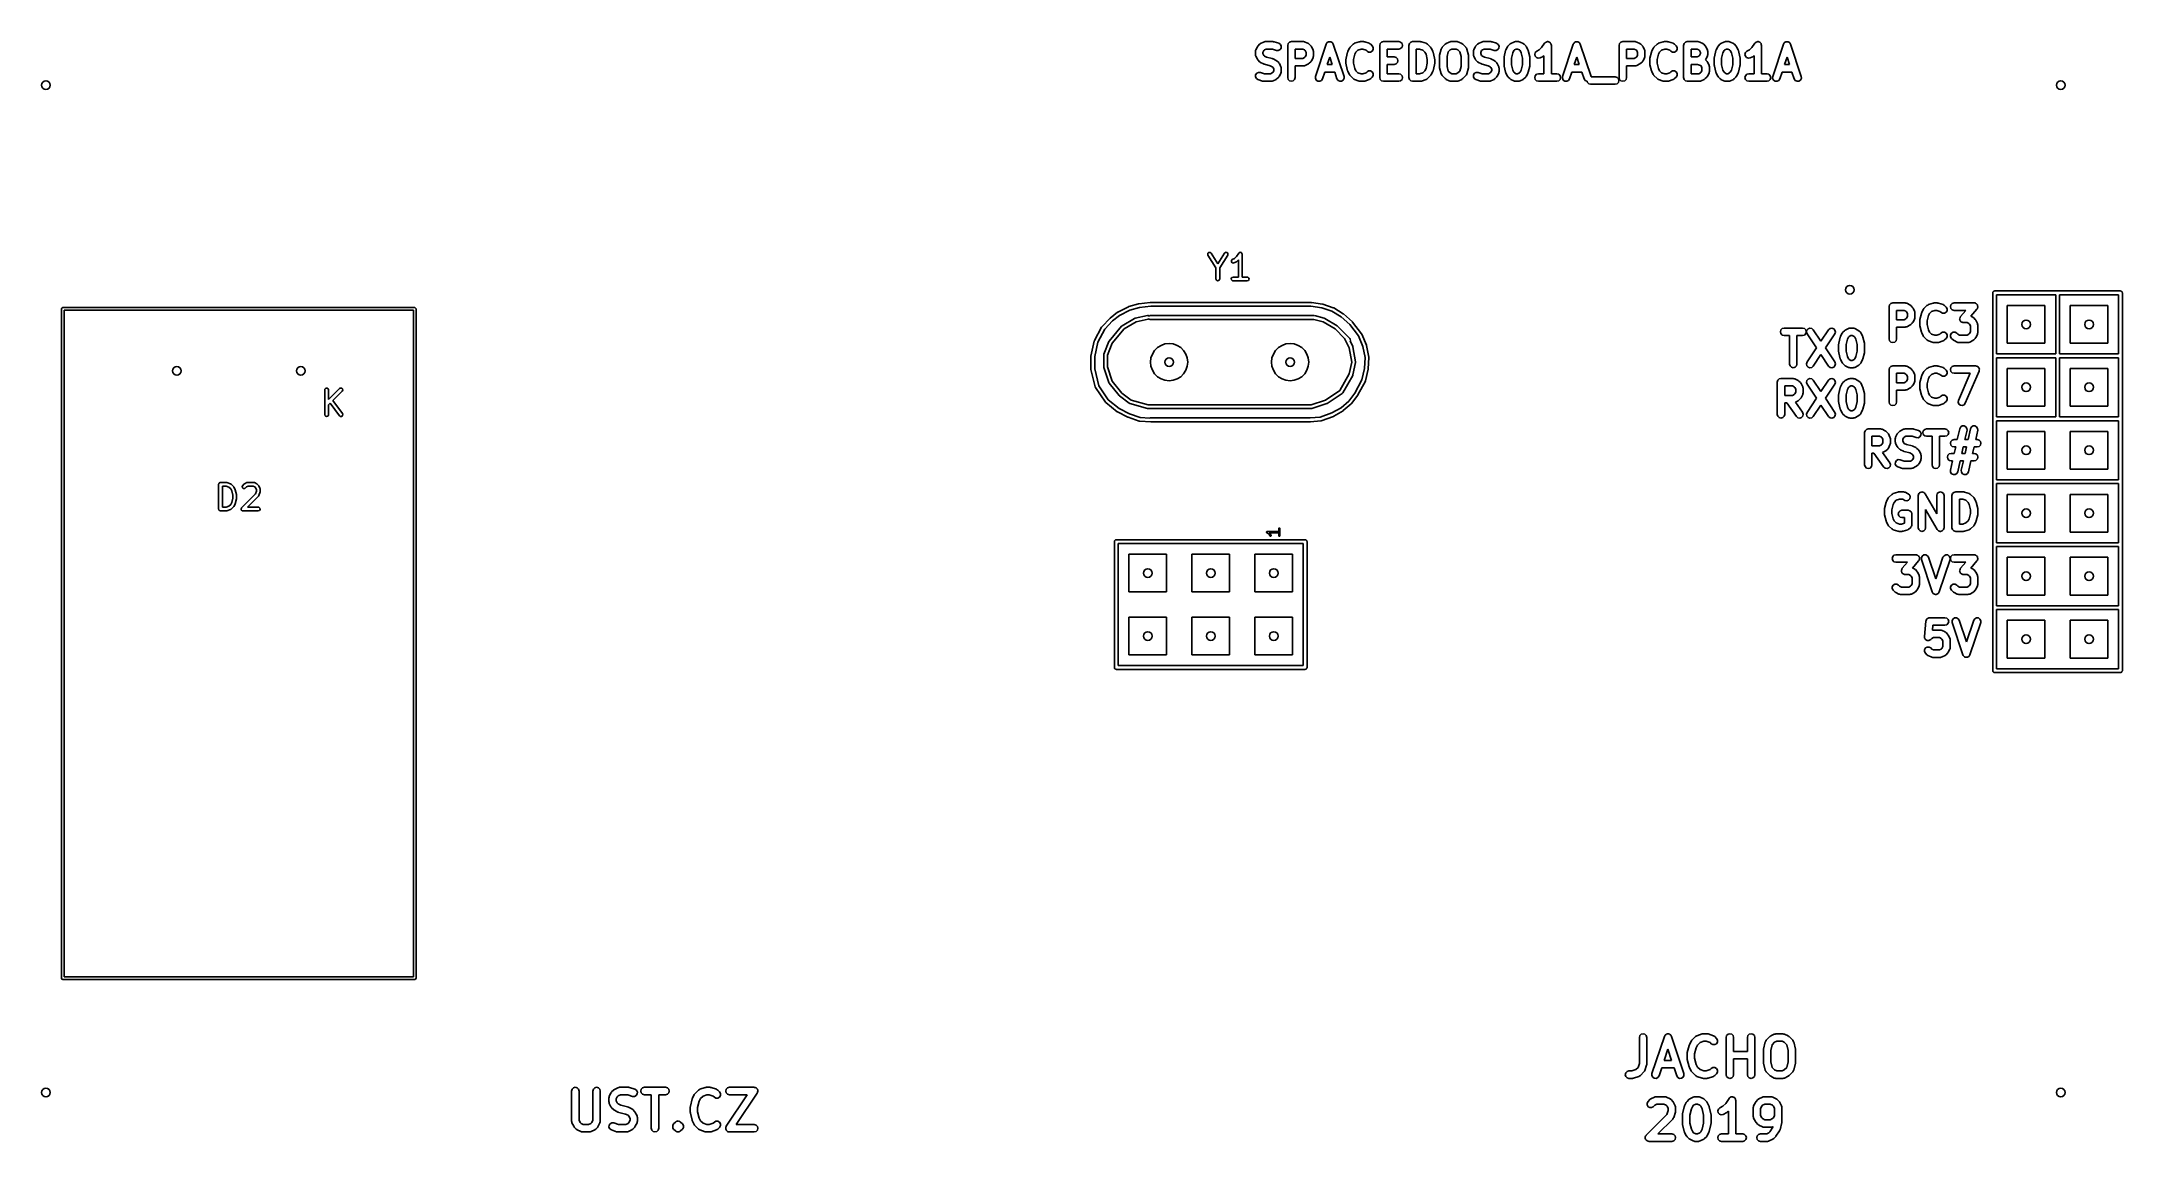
# Model space of a CAD drawing. Extents: x 0.19 to 3.5, y 0.12 to 1.87.
import ezdxf

# ---------------------------------------------------------------- set-up
doc = ezdxf.new("R2010")
doc.units = 0
doc.header["$MEASUREMENT"] = 0
doc.layers.add('BLACK', color=7, linetype='CONTINUOUS')

msp = doc.modelspace()

# ---------------------------------------------------------------- linework, layer by layer
at = {"layer": 'BLACK', "linetype": 'CONTINUOUS'}
for p, q in [((2.121, 1.8534), (2.1213, 1.8547)), ((2.121, 1.8485), (2.121, 1.8534)), ((2.1213, 1.8547), (2.1216, 1.856)), ((2.1216, 1.856), (2.1241, 1.8609)), ((2.1241, 1.8609), (2.1247, 1.8616)), ((2.1247, 1.8616), (2.1252, 1.8624)), ((2.1252, 1.8624), (2.1276, 1.8649)), ((2.1276, 1.8649), (2.1284, 1.8653)), ((2.1284, 1.8653), (2.1291, 1.866)), ((2.1291, 1.866), (2.134, 1.8684)), ((2.1342, 1.8547), (2.1328, 1.852)), ((2.1328, 1.852), (2.1328, 1.8499)), ((2.134, 1.8684), (2.1353, 1.8687)), ((2.1353, 1.8558), (2.1342, 1.8547)), ((2.1353, 1.8687), (2.1366, 1.869)), ((2.138, 1.8572), (2.1353, 1.8558)), ((2.1366, 1.869), (2.1488, 1.869)), ((2.1479, 1.8572), (2.138, 1.8572)), ((2.1543, 1.8551), (2.1479, 1.8572)), ((2.1488, 1.869), (2.1498, 1.8688)), ((2.1498, 1.8688), (2.1507, 1.8687)), ((2.1507, 1.8687), (2.158, 1.8663)), ((2.1573, 1.8549), (2.1543, 1.8551)), ((2.1601, 1.8563), (2.1573, 1.8549)), ((2.158, 1.8663), (2.1606, 1.8646)), ((2.1617, 1.8588), (2.1601, 1.8563)), ((2.1606, 1.8646), (2.1619, 1.8619)), ((2.1619, 1.8619), (2.1617, 1.8588)), ((2.1722, 1.8631), (2.173, 1.8661)), ((2.1722, 1.8119), (2.1722, 1.8631)), ((2.173, 1.8661), (2.1751, 1.8682)), ((2.1751, 1.8682), (2.1781, 1.869)), ((2.1781, 1.869), (2.1976, 1.869)), ((2.1962, 1.8572), (2.184, 1.8572)), ((2.184, 1.8572), (2.184, 1.8422)), ((2.199, 1.8558), (2.1962, 1.8572)), ((2.1976, 1.869), (2.1989, 1.8687)), ((2.1989, 1.8687), (2.2002, 1.8684)), ((2.2, 1.8547), (2.199, 1.8558)), ((2.2014, 1.852), (2.2, 1.8547)), ((2.2002, 1.8684), (2.2051, 1.866)), ((2.2014, 1.8475), (2.2014, 1.852)), ((2.2051, 1.866), (2.2058, 1.8653)), ((2.2058, 1.8653), (2.2066, 1.8649)), ((2.2066, 1.8649), (2.2091, 1.8624)), ((2.2091, 1.8624), (2.2095, 1.8616)), ((2.2095, 1.8616), (2.2102, 1.8609)), ((2.2102, 1.8609), (2.2126, 1.856)), ((2.2126, 1.856), (2.2129, 1.8547)), ((2.2129, 1.8547), (2.2132, 1.8534)), ((2.2132, 1.8534), (2.2132, 1.8461)), ((2.2163, 1.8138), (2.2334, 1.865)), ((2.2334, 1.865), (2.2341, 1.866)), ((2.2341, 1.866), (2.2346, 1.867)), ((2.2346, 1.867), (2.2349, 1.8672)), ((2.2349, 1.8672), (2.2351, 1.8675)), ((2.2351, 1.8675), (2.2362, 1.8681)), ((2.2362, 1.8681), (2.2371, 1.8687)), ((2.2371, 1.8687), (2.2375, 1.8687)), ((2.2375, 1.8687), (2.2378, 1.8689)), ((2.2378, 1.8689), (2.239, 1.8688)), ((2.239, 1.8688), (2.2402, 1.8689)), ((2.2402, 1.8689), (2.2405, 1.8687)), ((2.2405, 1.8687), (2.2409, 1.8687)), ((2.2409, 1.8687), (2.2419, 1.8681)), ((2.2419, 1.8681), (2.2429, 1.8675)), ((2.2429, 1.8675), (2.2431, 1.8672)), ((2.2431, 1.8672), (2.2434, 1.867)), ((2.2434, 1.867), (2.244, 1.866)), ((2.244, 1.866), (2.2446, 1.865)), ((2.2446, 1.865), (2.2617, 1.8138)), ((2.265, 1.8426), (2.2674, 1.8524)), ((2.2674, 1.8524), (2.2677, 1.8529)), ((2.2677, 1.8529), (2.2678, 1.8536)), ((2.2678, 1.8536), (2.2703, 1.8584)), ((2.2703, 1.8584), (2.2709, 1.8592)), ((2.2709, 1.8592), (2.2714, 1.86)), ((2.2714, 1.86), (2.2763, 1.8649)), ((2.2763, 1.8649), (2.2774, 1.8655)), ((2.2774, 1.8655), (2.2786, 1.8663)), ((2.2786, 1.8663), (2.2859, 1.8687)), ((2.2804, 1.8523), (2.2787, 1.8489)), ((2.2836, 1.8555), (2.2804, 1.8523)), ((2.2887, 1.8572), (2.2836, 1.8555)), ((2.2859, 1.8687), (2.2868, 1.8688)), ((2.2868, 1.8688), (2.2878, 1.869)), ((2.2878, 1.869), (2.2926, 1.869)), ((2.2917, 1.8572), (2.2887, 1.8572)), ((2.2968, 1.8555), (2.2917, 1.8572)), ((2.2926, 1.869), (2.2935, 1.8688)), ((2.2935, 1.8688), (2.2945, 1.8687)), ((2.2945, 1.8687), (2.3018, 1.8663)), ((2.2982, 1.8541), (2.2968, 1.8555)), ((2.3008, 1.8525), (2.2982, 1.8541)), ((2.3039, 1.8525), (2.3008, 1.8525)), ((2.3018, 1.8663), (2.3029, 1.8655)), ((2.3029, 1.8655), (2.3041, 1.8649)), ((2.3066, 1.8541), (2.3039, 1.8525)), ((2.3041, 1.8649), (2.3066, 1.8624)), ((2.3066, 1.8624), (2.3081, 1.8598)), ((2.3081, 1.8567), (2.3066, 1.8541)), ((2.3081, 1.8598), (2.3081, 1.8567)), ((2.3184, 1.8631), (2.3192, 1.8661)), ((2.3184, 1.8119), (2.3184, 1.8631)), ((2.3192, 1.8661), (2.3214, 1.8682)), ((2.3214, 1.8682), (2.3243, 1.869)), ((2.3243, 1.869), (2.3487, 1.869)), ((2.3487, 1.8572), (2.3302, 1.8572)), ((2.3302, 1.8572), (2.3302, 1.8447)), ((2.3487, 1.869), (2.3516, 1.8682)), ((2.3516, 1.858), (2.3487, 1.8572)), ((2.3516, 1.8682), (2.3538, 1.8661)), ((2.3538, 1.8602), (2.3516, 1.858)), ((2.3538, 1.8661), (2.3546, 1.8631)), ((2.3546, 1.8631), (2.3538, 1.8602)), ((2.3647, 1.8631), (2.3655, 1.8661)), ((2.3647, 1.8119), (2.3647, 1.8631)), ((2.3655, 1.8661), (2.3677, 1.8682)), ((2.3677, 1.8682), (2.3706, 1.869)), ((2.3706, 1.869), (2.3828, 1.869)), ((2.3818, 1.8572), (2.3765, 1.8572)), ((2.3765, 1.8572), (2.3765, 1.8178)), ((2.3869, 1.8555), (2.3818, 1.8572)), ((2.3828, 1.869), (2.3837, 1.8688)), ((2.3837, 1.8688), (2.3847, 1.8687)), ((2.3847, 1.8687), (2.392, 1.8663)), ((2.3901, 1.8523), (2.3869, 1.8555)), ((2.3919, 1.8489), (2.3901, 1.8523)), ((2.392, 1.8663), (2.3931, 1.8655)), ((2.3931, 1.8655), (2.3943, 1.8649)), ((2.3943, 1.8649), (2.3992, 1.86)), ((2.3992, 1.86), (2.3996, 1.8592)), ((2.3996, 1.8592), (2.4003, 1.8584)), ((2.4003, 1.8584), (2.4027, 1.8536)), ((2.4027, 1.8536), (2.4028, 1.8529)), ((2.4028, 1.8529), (2.4032, 1.8524)), ((2.4032, 1.8524), (2.4056, 1.8426)), ((2.4136, 1.8475), (2.4161, 1.8572)), ((2.4161, 1.8573), (2.4168, 1.8586)), ((2.4161, 1.8572), (2.4161, 1.8573)), ((2.4161, 1.8573), (2.4161, 1.8573)), ((2.4168, 1.8586), (2.4176, 1.8599)), ((2.4176, 1.86), (2.4225, 1.8649)), ((2.4176, 1.8599), (2.4176, 1.86)), ((2.4176, 1.8599), (2.4176, 1.8599)), ((2.4225, 1.8649), (2.4233, 1.8653)), ((2.4233, 1.8653), (2.424, 1.866)), ((2.424, 1.866), (2.4289, 1.8684)), ((2.4271, 1.8528), (2.4253, 1.8453)), ((2.4302, 1.8558), (2.4271, 1.8528)), ((2.4289, 1.8684), (2.4302, 1.8687)), ((2.4302, 1.8687), (2.4315, 1.869)), ((2.4329, 1.8572), (2.4302, 1.8558)), ((2.4315, 1.869), (2.4413, 1.869)), ((2.4399, 1.8572), (2.4329, 1.8572)), ((2.4427, 1.8558), (2.4399, 1.8572)), ((2.4413, 1.869), (2.4426, 1.8687)), ((2.4426, 1.8687), (2.4439, 1.8684)), ((2.4457, 1.8528), (2.4427, 1.8558)), ((2.4439, 1.8684), (2.4488, 1.866)), ((2.4476, 1.8453), (2.4457, 1.8528)), ((2.4488, 1.866), (2.4495, 1.8653)), ((2.4495, 1.8653), (2.4503, 1.8649)), ((2.4503, 1.8649), (2.4552, 1.86)), ((2.4552, 1.86), (2.4552, 1.8599)), ((2.4552, 1.8599), (2.4553, 1.8599)), ((2.4553, 1.8599), (2.456, 1.8586)), ((2.456, 1.8586), (2.4568, 1.8573)), ((2.4568, 1.8573), (2.4568, 1.8573)), ((2.4568, 1.8573), (2.4568, 1.8572)), ((2.4568, 1.8572), (2.4592, 1.8475)), ((2.4671, 1.8534), (2.4674, 1.8547)), ((2.4671, 1.8485), (2.4671, 1.8534)), ((2.4674, 1.8547), (2.4677, 1.856)), ((2.4677, 1.856), (2.4701, 1.8609)), ((2.4701, 1.8609), (2.4708, 1.8616)), ((2.4708, 1.8616), (2.4712, 1.8624)), ((2.4712, 1.8624), (2.4737, 1.8649)), ((2.4737, 1.8649), (2.4745, 1.8653)), ((2.4745, 1.8653), (2.4752, 1.866)), ((2.4752, 1.866), (2.4801, 1.8684)), ((2.4803, 1.8547), (2.4789, 1.852)), ((2.4789, 1.852), (2.4789, 1.8499)), ((2.4801, 1.8684), (2.4814, 1.8687)), ((2.4814, 1.8558), (2.4803, 1.8547)), ((2.4814, 1.8687), (2.4827, 1.869)), ((2.4841, 1.8572), (2.4814, 1.8558)), ((2.4827, 1.869), (2.4949, 1.869)), ((2.494, 1.8572), (2.4841, 1.8572)), ((2.5004, 1.8551), (2.494, 1.8572)), ((2.4949, 1.869), (2.4958, 1.8688)), ((2.4958, 1.8688), (2.4968, 1.8687)), ((2.4968, 1.8687), (2.5041, 1.8663)), ((2.5034, 1.8549), (2.5004, 1.8551)), ((2.5061, 1.8563), (2.5034, 1.8549)), ((2.5041, 1.8663), (2.5066, 1.8646)), ((2.5078, 1.8588), (2.5061, 1.8563)), ((2.5066, 1.8646), (2.508, 1.8619)), ((2.508, 1.8619), (2.5078, 1.8588)), ((2.516, 1.8451), (2.5184, 1.8548)), ((2.5184, 1.8548), (2.5187, 1.8554)), ((2.5187, 1.8554), (2.5189, 1.856)), ((2.5189, 1.856), (2.5213, 1.8609)), ((2.5213, 1.8609), (2.5219, 1.8616)), ((2.5219, 1.8616), (2.5224, 1.8624)), ((2.5224, 1.8624), (2.5249, 1.8649)), ((2.5249, 1.8649), (2.5257, 1.8653)), ((2.5257, 1.8653), (2.5264, 1.866)), ((2.5264, 1.866), (2.5313, 1.8684)), ((2.5297, 1.8513), (2.5276, 1.8429)), ((2.5315, 1.8547), (2.5297, 1.8513)), ((2.5313, 1.8684), (2.5326, 1.8687)), ((2.5325, 1.8558), (2.5315, 1.8547)), ((2.5353, 1.8572), (2.5325, 1.8558)), ((2.5326, 1.8687), (2.5339, 1.869)), ((2.5339, 1.869), (2.5388, 1.869)), ((2.5374, 1.8572), (2.5353, 1.8572)), ((2.5402, 1.8558), (2.5374, 1.8572)), ((2.5388, 1.869), (2.5401, 1.8687)), ((2.5401, 1.8687), (2.5414, 1.8684)), ((2.5412, 1.8547), (2.5402, 1.8558)), ((2.543, 1.8513), (2.5412, 1.8547)), ((2.5414, 1.8684), (2.5463, 1.866)), ((2.5451, 1.8429), (2.543, 1.8513)), ((2.5463, 1.866), (2.547, 1.8653)), ((2.547, 1.8653), (2.5478, 1.8649)), ((2.5478, 1.8649), (2.5503, 1.8624)), ((2.5503, 1.8624), (2.5507, 1.8616)), ((2.5507, 1.8616), (2.5514, 1.8609)), ((2.5514, 1.8609), (2.5538, 1.856)), ((2.5538, 1.856), (2.5539, 1.8554)), ((2.5539, 1.8554), (2.5543, 1.8548)), ((2.5543, 1.8548), (2.5567, 1.8451)), ((2.5646, 1.8488), (2.5655, 1.8517)), ((2.5655, 1.8517), (2.5678, 1.8538)), ((2.5678, 1.8538), (2.5718, 1.8558)), ((2.5718, 1.8558), (2.5756, 1.8596)), ((2.5756, 1.8596), (2.5802, 1.8664)), ((2.5802, 1.8664), (2.5812, 1.8673)), ((2.5812, 1.8673), (2.5821, 1.8682)), ((2.5821, 1.8682), (2.5823, 1.8683)), ((2.5823, 1.8683), (2.5825, 1.8684)), ((2.5825, 1.8684), (2.5838, 1.8687)), ((2.5838, 1.8687), (2.5851, 1.869)), ((2.5851, 1.869), (2.5853, 1.869)), ((2.5853, 1.869), (2.5855, 1.869)), ((2.5855, 1.869), (2.5867, 1.8686)), ((2.5867, 1.8686), (2.588, 1.8682)), ((2.588, 1.8682), (2.5882, 1.8681)), ((2.5882, 1.8681), (2.5884, 1.868)), ((2.5884, 1.868), (2.5893, 1.867)), ((2.5893, 1.867), (2.5902, 1.8661)), ((2.5902, 1.8661), (2.5903, 1.8659)), ((2.5903, 1.8659), (2.5904, 1.8657)), ((2.5904, 1.8657), (2.5906, 1.8644)), ((2.5906, 1.8644), (2.591, 1.8631)), ((2.591, 1.8631), (2.591, 1.8178)), ((2.6087, 1.8138), (2.6258, 1.865)), ((2.6258, 1.865), (2.6265, 1.866)), ((2.6265, 1.866), (2.627, 1.867)), ((2.627, 1.867), (2.6273, 1.8672)), ((2.6273, 1.8672), (2.6275, 1.8675)), ((2.6275, 1.8675), (2.6285, 1.8681)), ((2.6285, 1.8681), (2.6295, 1.8687)), ((2.6295, 1.8687), (2.6299, 1.8687)), ((2.6299, 1.8687), (2.6302, 1.8689)), ((2.6302, 1.8689), (2.6314, 1.8688)), ((2.6314, 1.8688), (2.6326, 1.8689)), ((2.6326, 1.8689), (2.6329, 1.8687)), ((2.6329, 1.8687), (2.6333, 1.8687)), ((2.6333, 1.8687), (2.6343, 1.8681)), ((2.6343, 1.8681), (2.6353, 1.8675)), ((2.6353, 1.8675), (2.6355, 1.8672)), ((2.6355, 1.8672), (2.6358, 1.867)), ((2.6358, 1.867), (2.6363, 1.866)), ((2.6363, 1.866), (2.637, 1.865)), ((2.637, 1.865), (2.6541, 1.8138)), ((2.6986, 1.8631), (2.6994, 1.8661)), ((2.6986, 1.8119), (2.6986, 1.8631)), ((2.6994, 1.8661), (2.7016, 1.8682)), ((2.7016, 1.8682), (2.7045, 1.869)), ((2.7045, 1.869), (2.724, 1.869)), ((2.7226, 1.8572), (2.7104, 1.8572)), ((2.7104, 1.8572), (2.7104, 1.8422)), ((2.7254, 1.8558), (2.7226, 1.8572)), ((2.724, 1.869), (2.7253, 1.8687)), ((2.7253, 1.8687), (2.7267, 1.8684)), ((2.7265, 1.8547), (2.7254, 1.8558)), ((2.7279, 1.852), (2.7265, 1.8547)), ((2.7267, 1.8684), (2.7315, 1.866)), ((2.7279, 1.8475), (2.7279, 1.852)), ((2.7315, 1.866), (2.7322, 1.8653)), ((2.7322, 1.8653), (2.7331, 1.8649)), ((2.7331, 1.8649), (2.7355, 1.8624)), ((2.7355, 1.8624), (2.736, 1.8616)), ((2.736, 1.8616), (2.7366, 1.8609)), ((2.7366, 1.8609), (2.739, 1.856)), ((2.739, 1.856), (2.7393, 1.8547)), ((2.7393, 1.8547), (2.7397, 1.8534)), ((2.7397, 1.8534), (2.7397, 1.8461)), ((2.7475, 1.8426), (2.75, 1.8524)), ((2.75, 1.8524), (2.7503, 1.8529)), ((2.7503, 1.8529), (2.7504, 1.8536)), ((2.7504, 1.8536), (2.7529, 1.8584)), ((2.7529, 1.8584), (2.7535, 1.8592)), ((2.7535, 1.8592), (2.754, 1.86)), ((2.754, 1.86), (2.7588, 1.8649)), ((2.7588, 1.8649), (2.76, 1.8655)), ((2.76, 1.8655), (2.7611, 1.8663)), ((2.7611, 1.8663), (2.7685, 1.8687)), ((2.763, 1.8523), (2.7613, 1.8489)), ((2.7662, 1.8555), (2.763, 1.8523)), ((2.7713, 1.8572), (2.7662, 1.8555)), ((2.7685, 1.8687), (2.7694, 1.8688)), ((2.7694, 1.8688), (2.7703, 1.869)), ((2.7703, 1.869), (2.7752, 1.869)), ((2.7742, 1.8572), (2.7713, 1.8572)), ((2.7793, 1.8555), (2.7742, 1.8572)), ((2.7752, 1.869), (2.7761, 1.8688)), ((2.7761, 1.8688), (2.7771, 1.8687)), ((2.7771, 1.8687), (2.7844, 1.8663)), ((2.7808, 1.8541), (2.7793, 1.8555)), ((2.7834, 1.8525), (2.7808, 1.8541)), ((2.7865, 1.8525), (2.7834, 1.8525)), ((2.7844, 1.8663), (2.7855, 1.8655)), ((2.7855, 1.8655), (2.7867, 1.8649)), ((2.7891, 1.8541), (2.7865, 1.8525)), ((2.7867, 1.8649), (2.7891, 1.8624)), ((2.7891, 1.8624), (2.7906, 1.8598)), ((2.7906, 1.8567), (2.7891, 1.8541)), ((2.7906, 1.8598), (2.7906, 1.8567)), ((2.801, 1.8631), (2.8018, 1.8661)), ((2.801, 1.8119), (2.801, 1.8631)), ((2.8018, 1.8661), (2.8039, 1.8682)), ((2.8039, 1.8682), (2.8069, 1.869)), ((2.8069, 1.869), (2.8239, 1.869)), ((2.8225, 1.8572), (2.8128, 1.8572)), ((2.8128, 1.8572), (2.8128, 1.8447)), ((2.8253, 1.8558), (2.8225, 1.8572)), ((2.8239, 1.869), (2.8252, 1.8687)), ((2.8252, 1.8687), (2.8266, 1.8684)), ((2.8264, 1.8547), (2.8253, 1.8558)), ((2.8278, 1.852), (2.8264, 1.8547)), ((2.8266, 1.8684), (2.8315, 1.866)), ((2.8278, 1.8499), (2.8278, 1.852)), ((2.8315, 1.866), (2.8322, 1.8653)), ((2.8322, 1.8653), (2.833, 1.8649)), ((2.833, 1.8649), (2.8354, 1.8624)), ((2.8354, 1.8624), (2.8359, 1.8616)), ((2.8359, 1.8616), (2.8365, 1.8609)), ((2.8365, 1.8609), (2.839, 1.856)), ((2.839, 1.856), (2.8392, 1.8547)), ((2.8392, 1.8547), (2.8396, 1.8534)), ((2.8396, 1.8534), (2.8396, 1.8485)), ((2.8499, 1.8451), (2.8523, 1.8548)), ((2.8523, 1.8548), (2.8526, 1.8554)), ((2.8526, 1.8554), (2.8528, 1.856)), ((2.8528, 1.856), (2.8552, 1.8609)), ((2.8552, 1.8609), (2.8558, 1.8616)), ((2.8558, 1.8616), (2.8563, 1.8624)), ((2.8563, 1.8624), (2.8588, 1.8649)), ((2.8588, 1.8649), (2.8596, 1.8653)), ((2.8596, 1.8653), (2.8603, 1.866)), ((2.8603, 1.866), (2.8652, 1.8684)), ((2.8636, 1.8513), (2.8615, 1.8429)), ((2.8653, 1.8547), (2.8636, 1.8513)), ((2.8652, 1.8684), (2.8665, 1.8687)), ((2.8664, 1.8558), (2.8653, 1.8547)), ((2.8692, 1.8572), (2.8664, 1.8558)), ((2.8665, 1.8687), (2.8678, 1.869)), ((2.8678, 1.869), (2.8727, 1.869)), ((2.8713, 1.8572), (2.8692, 1.8572)), ((2.8741, 1.8558), (2.8713, 1.8572)), ((2.8727, 1.869), (2.874, 1.8687)), ((2.874, 1.8687), (2.8753, 1.8684)), ((2.8751, 1.8547), (2.8741, 1.8558)), ((2.8769, 1.8513), (2.8751, 1.8547)), ((2.8753, 1.8684), (2.8802, 1.866)), ((2.879, 1.8429), (2.8769, 1.8513)), ((2.8802, 1.866), (2.8809, 1.8653)), ((2.8809, 1.8653), (2.8817, 1.8649)), ((2.8817, 1.8649), (2.8842, 1.8624)), ((2.8842, 1.8624), (2.8846, 1.8616)), ((2.8846, 1.8616), (2.8853, 1.8609)), ((2.8853, 1.8609), (2.8877, 1.856)), ((2.8877, 1.856), (2.8878, 1.8554)), ((2.8878, 1.8554), (2.8882, 1.8548)), ((2.8882, 1.8548), (2.8906, 1.8451)), ((2.8985, 1.8488), (2.8994, 1.8517)), ((2.8994, 1.8517), (2.9017, 1.8538)), ((2.9017, 1.8538), (2.9057, 1.8558)), ((2.9057, 1.8558), (2.9095, 1.8596)), ((2.9095, 1.8596), (2.9141, 1.8664)), ((2.9141, 1.8664), (2.9151, 1.8673)), ((2.9151, 1.8673), (2.916, 1.8682)), ((2.916, 1.8682), (2.9162, 1.8683)), ((2.9162, 1.8683), (2.9164, 1.8684)), ((2.9164, 1.8684), (2.9177, 1.8687)), ((2.9177, 1.8687), (2.919, 1.869)), ((2.919, 1.869), (2.9192, 1.869)), ((2.9192, 1.869), (2.9194, 1.869)), ((2.9194, 1.869), (2.9206, 1.8686)), ((2.9206, 1.8686), (2.9219, 1.8682)), ((2.9219, 1.8682), (2.9221, 1.8681)), ((2.9221, 1.8681), (2.9223, 1.868)), ((2.9223, 1.868), (2.9232, 1.867)), ((2.9232, 1.867), (2.9241, 1.8661)), ((2.9241, 1.8661), (2.9242, 1.8659)), ((2.9242, 1.8659), (2.9243, 1.8657)), ((2.9243, 1.8657), (2.9245, 1.8644)), ((2.9245, 1.8644), (2.9249, 1.8631)), ((2.9249, 1.8631), (2.9249, 1.8178)), ((2.9426, 1.8138), (2.9597, 1.865)), ((2.9597, 1.865), (2.9603, 1.866)), ((2.9603, 1.866), (2.9609, 1.867)), ((2.9609, 1.867), (2.9612, 1.8672)), ((2.9612, 1.8672), (2.9614, 1.8675)), ((2.9614, 1.8675), (2.9624, 1.8681)), ((2.9624, 1.8681), (2.9634, 1.8687)), ((2.9634, 1.8687), (2.9638, 1.8687)), ((2.9638, 1.8687), (2.9641, 1.8689)), ((2.9641, 1.8689), (2.9653, 1.8688)), ((2.9653, 1.8688), (2.9665, 1.8689)), ((2.9665, 1.8689), (2.9668, 1.8687)), ((2.9668, 1.8687), (2.9672, 1.8687)), ((2.9672, 1.8687), (2.9682, 1.8681)), ((2.9682, 1.8681), (2.9692, 1.8675)), ((2.9692, 1.8675), (2.9694, 1.8672)), ((2.9694, 1.8672), (2.9697, 1.867)), ((2.9697, 1.867), (2.9702, 1.866)), ((2.9702, 1.866), (2.9709, 1.865)), ((2.9709, 1.865), (2.988, 1.8138)), ((2.1213, 1.8472), (2.121, 1.8485)), ((2.1216, 1.8459), (2.1213, 1.8472)), ((2.1213, 1.8162), (2.123, 1.8188)), ((2.1241, 1.841), (2.1216, 1.8459)), ((2.123, 1.8188), (2.1257, 1.8202)), ((2.1247, 1.8403), (2.1241, 1.841)), ((2.1252, 1.8394), (2.1247, 1.8403)), ((2.1276, 1.837), (2.1252, 1.8394)), ((2.1257, 1.8202), (2.1288, 1.82)), ((2.1284, 1.8365), (2.1276, 1.837)), ((2.1291, 1.8359), (2.1284, 1.8365)), ((2.1288, 1.82), (2.1352, 1.8178)), ((2.134, 1.8335), (2.1291, 1.8359)), ((2.1328, 1.8499), (2.1342, 1.8471)), ((2.1346, 1.8333), (2.134, 1.8335)), ((2.1342, 1.8471), (2.1353, 1.846)), ((2.1352, 1.833), (2.1346, 1.8333)), ((2.1443, 1.8307), (2.1352, 1.833)), ((2.1352, 1.8178), (2.145, 1.8178)), ((2.1353, 1.846), (2.1387, 1.8443)), ((2.1387, 1.8443), (2.1478, 1.842)), ((2.1478, 1.829), (2.1443, 1.8307)), ((2.145, 1.8178), (2.1478, 1.8192)), ((2.1478, 1.842), (2.1484, 1.8417)), ((2.1489, 1.8279), (2.1478, 1.829)), ((2.1478, 1.8192), (2.1489, 1.8203)), ((2.1484, 1.8417), (2.149, 1.8416)), ((2.1502, 1.8252), (2.1489, 1.8279)), ((2.1489, 1.8203), (2.1502, 1.8231)), ((2.149, 1.8416), (2.1539, 1.8392)), ((2.1502, 1.8231), (2.1502, 1.8252)), ((2.1539, 1.8392), (2.1546, 1.8385)), ((2.1546, 1.8385), (2.1554, 1.838)), ((2.1554, 1.838), (2.1579, 1.8356)), ((2.1579, 1.8356), (2.1584, 1.8348)), ((2.1584, 1.8348), (2.159, 1.8341)), ((2.159, 1.8341), (2.1614, 1.8292)), ((2.1614, 1.819), (2.159, 1.8142)), ((2.1614, 1.8292), (2.1617, 1.8279)), ((2.1617, 1.8204), (2.1614, 1.819)), ((2.1617, 1.8279), (2.1621, 1.8266)), ((2.1621, 1.8217), (2.1617, 1.8204)), ((2.1621, 1.8266), (2.1621, 1.8217)), ((2.184, 1.8422), (2.1962, 1.8422)), ((2.1976, 1.8304), (2.184, 1.8304)), ((2.184, 1.8304), (2.184, 1.8119)), ((2.1962, 1.8422), (2.199, 1.8436)), ((2.1989, 1.8308), (2.1976, 1.8304)), ((2.2002, 1.831), (2.1989, 1.8308)), ((2.199, 1.8436), (2.2, 1.8447)), ((2.2, 1.8447), (2.2014, 1.8475)), ((2.2051, 1.8335), (2.2002, 1.831)), ((2.2058, 1.8341), (2.2051, 1.8335)), ((2.2066, 1.8346), (2.2058, 1.8341)), ((2.2091, 1.837), (2.2066, 1.8346)), ((2.2095, 1.8378), (2.2091, 1.837)), ((2.2102, 1.8385), (2.2095, 1.8378)), ((2.2126, 1.8434), (2.2102, 1.8385)), ((2.2129, 1.8447), (2.2126, 1.8434)), ((2.2132, 1.8461), (2.2129, 1.8447)), ((2.2311, 1.8207), (2.2276, 1.8101)), ((2.2469, 1.8207), (2.2311, 1.8207)), ((2.239, 1.8444), (2.235, 1.8325)), ((2.235, 1.8325), (2.243, 1.8325)), ((2.243, 1.8325), (2.239, 1.8444)), ((2.2505, 1.8101), (2.2469, 1.8207)), ((2.2648, 1.8412), (2.265, 1.8419)), ((2.2648, 1.8339), (2.2648, 1.8412)), ((2.265, 1.8332), (2.2648, 1.8339)), ((2.265, 1.8419), (2.265, 1.8426)), ((2.265, 1.8324), (2.265, 1.8332)), ((2.2674, 1.8227), (2.265, 1.8324)), ((2.2677, 1.8221), (2.2674, 1.8227)), ((2.2678, 1.8215), (2.2677, 1.8221)), ((2.2703, 1.8166), (2.2678, 1.8215)), ((2.2787, 1.8489), (2.2766, 1.8405)), ((2.2766, 1.8405), (2.2766, 1.8346)), ((2.2766, 1.8346), (2.2787, 1.8262)), ((2.2787, 1.8262), (2.2804, 1.8227)), ((2.2804, 1.8227), (2.2836, 1.8195)), ((2.2836, 1.8195), (2.2887, 1.8178)), ((2.2887, 1.8178), (2.2917, 1.8178)), ((2.2917, 1.8178), (2.2968, 1.8195)), ((2.2968, 1.8195), (2.2982, 1.821)), ((2.2982, 1.821), (2.3008, 1.8225)), ((2.3008, 1.8225), (2.3039, 1.8225)), ((2.3039, 1.8225), (2.3066, 1.821)), ((2.3066, 1.821), (2.3081, 1.8183)), ((2.3081, 1.8183), (2.3081, 1.8153)), ((2.3302, 1.8447), (2.3414, 1.8447)), ((2.3414, 1.8328), (2.3302, 1.8328)), ((2.3302, 1.8328), (2.3302, 1.8178)), ((2.3302, 1.8178), (2.3487, 1.8178)), ((2.3414, 1.8447), (2.3443, 1.8439)), ((2.3443, 1.8336), (2.3414, 1.8328)), ((2.3443, 1.8439), (2.3465, 1.8417)), ((2.3465, 1.8358), (2.3443, 1.8336)), ((2.3465, 1.8417), (2.3473, 1.8387)), ((2.3473, 1.8387), (2.3465, 1.8358)), ((2.3487, 1.8178), (2.3516, 1.8171)), ((2.3765, 1.8178), (2.3818, 1.8178)), ((2.3818, 1.8178), (2.3869, 1.8195)), ((2.3869, 1.8195), (2.3901, 1.8227)), ((2.3901, 1.8227), (2.3919, 1.8262)), ((2.394, 1.8405), (2.3919, 1.8489)), ((2.3919, 1.8262), (2.394, 1.8346)), ((2.394, 1.8346), (2.394, 1.8405)), ((2.4027, 1.8215), (2.4003, 1.8166)), ((2.4028, 1.8221), (2.4027, 1.8215)), ((2.4032, 1.8227), (2.4028, 1.8221)), ((2.4056, 1.8324), (2.4032, 1.8227)), ((2.4056, 1.8426), (2.4056, 1.8419)), ((2.4056, 1.8419), (2.4058, 1.8412)), ((2.4058, 1.8339), (2.4056, 1.8332)), ((2.4056, 1.8332), (2.4056, 1.8324)), ((2.4058, 1.8412), (2.4058, 1.8339)), ((2.4135, 1.8461), (2.4136, 1.8468)), ((2.4135, 1.829), (2.4135, 1.8461)), ((2.4136, 1.8283), (2.4135, 1.829)), ((2.4136, 1.8468), (2.4136, 1.8475)), ((2.4136, 1.8276), (2.4136, 1.8283)), ((2.4161, 1.8178), (2.4136, 1.8276)), ((2.4161, 1.8177), (2.4161, 1.8178)), ((2.4161, 1.8178), (2.4161, 1.8178)), ((2.4168, 1.8164), (2.4161, 1.8177)), ((2.4253, 1.8453), (2.4253, 1.8297)), ((2.4253, 1.8297), (2.4271, 1.8223)), ((2.4271, 1.8223), (2.4302, 1.8192)), ((2.4302, 1.8192), (2.4329, 1.8178)), ((2.4329, 1.8178), (2.4399, 1.8178)), ((2.4399, 1.8178), (2.4427, 1.8192)), ((2.4427, 1.8192), (2.4457, 1.8223)), ((2.4457, 1.8223), (2.4476, 1.8297)), ((2.4476, 1.8297), (2.4476, 1.8453)), ((2.4568, 1.8177), (2.456, 1.8164)), ((2.4592, 1.8276), (2.4568, 1.8178)), ((2.4568, 1.8178), (2.4568, 1.8178)), ((2.4568, 1.8178), (2.4568, 1.8177)), ((2.4592, 1.8475), (2.4592, 1.8468)), ((2.4592, 1.8468), (2.4594, 1.8461)), ((2.4594, 1.829), (2.4592, 1.8283)), ((2.4592, 1.8283), (2.4592, 1.8276)), ((2.4594, 1.8461), (2.4594, 1.829)), ((2.4674, 1.8472), (2.4671, 1.8485)), ((2.4677, 1.8459), (2.4674, 1.8472)), ((2.4674, 1.8162), (2.4691, 1.8188)), ((2.4701, 1.841), (2.4677, 1.8459)), ((2.4691, 1.8188), (2.4718, 1.8202)), ((2.4708, 1.8403), (2.4701, 1.841)), ((2.4712, 1.8394), (2.4708, 1.8403)), ((2.4737, 1.837), (2.4712, 1.8394)), ((2.4718, 1.8202), (2.4748, 1.82)), ((2.4745, 1.8365), (2.4737, 1.837)), ((2.4752, 1.8359), (2.4745, 1.8365)), ((2.4748, 1.82), (2.4813, 1.8178)), ((2.4801, 1.8335), (2.4752, 1.8359)), ((2.4789, 1.8499), (2.4803, 1.8471)), ((2.4807, 1.8333), (2.4801, 1.8335)), ((2.4803, 1.8471), (2.4814, 1.846)), ((2.4813, 1.833), (2.4807, 1.8333)), ((2.4904, 1.8307), (2.4813, 1.833)), ((2.4813, 1.8178), (2.4911, 1.8178)), ((2.4814, 1.846), (2.4848, 1.8443)), ((2.4848, 1.8443), (2.4939, 1.842)), ((2.4939, 1.829), (2.4904, 1.8307)), ((2.4911, 1.8178), (2.4939, 1.8192)), ((2.4939, 1.842), (2.4945, 1.8417)), ((2.4949, 1.8279), (2.4939, 1.829)), ((2.4939, 1.8192), (2.4949, 1.8203)), ((2.4945, 1.8417), (2.4951, 1.8416)), ((2.4963, 1.8252), (2.4949, 1.8279)), ((2.4949, 1.8203), (2.4963, 1.8231)), ((2.4951, 1.8416), (2.5, 1.8392)), ((2.4963, 1.8231), (2.4963, 1.8252)), ((2.5, 1.8392), (2.5007, 1.8385)), ((2.5007, 1.8385), (2.5015, 1.838)), ((2.5015, 1.838), (2.504, 1.8356)), ((2.504, 1.8356), (2.5044, 1.8348)), ((2.5044, 1.8348), (2.5051, 1.8341)), ((2.5051, 1.8341), (2.5075, 1.8292)), ((2.5075, 1.819), (2.5051, 1.8142)), ((2.5075, 1.8292), (2.5078, 1.8279)), ((2.5078, 1.8204), (2.5075, 1.819)), ((2.5078, 1.8279), (2.5081, 1.8266)), ((2.5081, 1.8217), (2.5078, 1.8204)), ((2.5081, 1.8266), (2.5081, 1.8217)), ((2.5158, 1.8436), (2.516, 1.8443)), ((2.5158, 1.8314), (2.5158, 1.8436)), ((2.516, 1.8307), (2.5158, 1.8314)), ((2.516, 1.8443), (2.516, 1.8451)), ((2.516, 1.83), (2.516, 1.8307)), ((2.5184, 1.8203), (2.516, 1.83)), ((2.5187, 1.8197), (2.5184, 1.8203)), ((2.5189, 1.819), (2.5187, 1.8197)), ((2.5213, 1.8142), (2.5189, 1.819)), ((2.5276, 1.8429), (2.5276, 1.8322)), ((2.5276, 1.8322), (2.5297, 1.8237)), ((2.5297, 1.8237), (2.5315, 1.8203)), ((2.5315, 1.8203), (2.5325, 1.8192)), ((2.5325, 1.8192), (2.5353, 1.8178)), ((2.5353, 1.8178), (2.5374, 1.8178)), ((2.5374, 1.8178), (2.5402, 1.8192)), ((2.5402, 1.8192), (2.5412, 1.8203)), ((2.5412, 1.8203), (2.543, 1.8237)), ((2.543, 1.8237), (2.5451, 1.8322)), ((2.5451, 1.8322), (2.5451, 1.8429)), ((2.5538, 1.819), (2.5514, 1.8142)), ((2.5539, 1.8197), (2.5538, 1.819)), ((2.5543, 1.8203), (2.5539, 1.8197)), ((2.5567, 1.83), (2.5543, 1.8203)), ((2.5567, 1.8451), (2.5567, 1.8443)), ((2.5567, 1.8443), (2.5569, 1.8436)), ((2.5569, 1.8314), (2.5567, 1.8307)), ((2.5567, 1.8307), (2.5567, 1.83)), ((2.5569, 1.8436), (2.5569, 1.8314)), ((2.5652, 1.8459), (2.5646, 1.8488)), ((2.5672, 1.8436), (2.5652, 1.8459)), ((2.5701, 1.8426), (2.5672, 1.8436)), ((2.5675, 1.8171), (2.5705, 1.8178)), ((2.5731, 1.8432), (2.5701, 1.8426)), ((2.5705, 1.8178), (2.5792, 1.8178)), ((2.578, 1.8456), (2.5731, 1.8432)), ((2.5787, 1.8463), (2.578, 1.8456)), ((2.5792, 1.8466), (2.5787, 1.8463)), ((2.5792, 1.8178), (2.5792, 1.8466)), ((2.591, 1.8178), (2.5997, 1.8178)), ((2.5997, 1.8178), (2.6027, 1.8171)), ((2.6235, 1.8207), (2.6199, 1.8101)), ((2.6393, 1.8207), (2.6235, 1.8207)), ((2.6314, 1.8444), (2.6274, 1.8325)), ((2.6274, 1.8325), (2.6354, 1.8325)), ((2.6354, 1.8325), (2.6314, 1.8444)), ((2.6429, 1.8101), (2.6393, 1.8207)), ((2.7104, 1.8422), (2.7226, 1.8422)), ((2.724, 1.8304), (2.7104, 1.8304)), ((2.7104, 1.8304), (2.7104, 1.8119)), ((2.7226, 1.8422), (2.7254, 1.8436)), ((2.7253, 1.8308), (2.724, 1.8304)), ((2.7267, 1.831), (2.7253, 1.8308)), ((2.7254, 1.8436), (2.7265, 1.8447)), ((2.7265, 1.8447), (2.7279, 1.8475)), ((2.7315, 1.8335), (2.7267, 1.831)), ((2.7322, 1.8341), (2.7315, 1.8335)), ((2.7331, 1.8346), (2.7322, 1.8341)), ((2.7355, 1.837), (2.7331, 1.8346)), ((2.736, 1.8378), (2.7355, 1.837)), ((2.7366, 1.8385), (2.736, 1.8378)), ((2.739, 1.8434), (2.7366, 1.8385)), ((2.7393, 1.8447), (2.739, 1.8434)), ((2.7397, 1.8461), (2.7393, 1.8447)), ((2.7474, 1.8412), (2.7475, 1.8419)), ((2.7474, 1.8339), (2.7474, 1.8412)), ((2.7475, 1.8332), (2.7474, 1.8339)), ((2.7475, 1.8419), (2.7475, 1.8426)), ((2.7475, 1.8324), (2.7475, 1.8332)), ((2.75, 1.8227), (2.7475, 1.8324)), ((2.7503, 1.8221), (2.75, 1.8227)), ((2.7504, 1.8215), (2.7503, 1.8221)), ((2.7529, 1.8166), (2.7504, 1.8215)), ((2.7613, 1.8489), (2.7592, 1.8405)), ((2.7592, 1.8405), (2.7592, 1.8346)), ((2.7592, 1.8346), (2.7613, 1.8262)), ((2.7613, 1.8262), (2.763, 1.8227)), ((2.763, 1.8227), (2.7662, 1.8195)), ((2.7662, 1.8195), (2.7713, 1.8178)), ((2.7713, 1.8178), (2.7742, 1.8178)), ((2.7742, 1.8178), (2.7793, 1.8195)), ((2.7793, 1.8195), (2.7808, 1.821)), ((2.7808, 1.821), (2.7834, 1.8225)), ((2.7834, 1.8225), (2.7865, 1.8225)), ((2.7865, 1.8225), (2.7891, 1.821)), ((2.7891, 1.821), (2.7906, 1.8183)), ((2.7906, 1.8183), (2.7906, 1.8153)), ((2.8128, 1.8447), (2.8225, 1.8447)), ((2.823, 1.8328), (2.8128, 1.8328)), ((2.8128, 1.8328), (2.8128, 1.8178)), ((2.8128, 1.8178), (2.825, 1.8178)), ((2.8225, 1.8447), (2.8253, 1.846)), ((2.8281, 1.8311), (2.823, 1.8328)), ((2.825, 1.8178), (2.8278, 1.8192)), ((2.8253, 1.846), (2.8264, 1.8471)), ((2.8264, 1.8471), (2.8278, 1.8499)), ((2.8278, 1.8192), (2.8288, 1.8203)), ((2.8288, 1.8304), (2.8281, 1.8311)), ((2.8302, 1.8276), (2.8288, 1.8304)), ((2.8288, 1.8203), (2.8302, 1.8231)), ((2.8302, 1.8231), (2.8302, 1.8276)), ((2.8359, 1.8403), (2.8358, 1.8401)), ((2.8358, 1.8401), (2.8379, 1.838)), ((2.8365, 1.841), (2.8359, 1.8403)), ((2.839, 1.8459), (2.8365, 1.841)), ((2.8379, 1.838), (2.8383, 1.8372)), ((2.8383, 1.8372), (2.839, 1.8365)), ((2.8392, 1.8472), (2.839, 1.8459)), ((2.839, 1.8365), (2.8414, 1.8316)), ((2.8414, 1.819), (2.839, 1.8142)), ((2.8396, 1.8485), (2.8392, 1.8472)), ((2.8414, 1.8316), (2.8417, 1.8303)), ((2.8417, 1.8204), (2.8414, 1.819)), ((2.8417, 1.8303), (2.842, 1.829)), ((2.842, 1.8217), (2.8417, 1.8204)), ((2.842, 1.829), (2.842, 1.8217)), ((2.8497, 1.8436), (2.8499, 1.8443)), ((2.8497, 1.8314), (2.8497, 1.8436)), ((2.8499, 1.8307), (2.8497, 1.8314)), ((2.8499, 1.8443), (2.8499, 1.8451)), ((2.8499, 1.83), (2.8499, 1.8307)), ((2.8523, 1.8203), (2.8499, 1.83)), ((2.8526, 1.8197), (2.8523, 1.8203)), ((2.8528, 1.819), (2.8526, 1.8197)), ((2.8552, 1.8142), (2.8528, 1.819)), ((2.8615, 1.8429), (2.8615, 1.8322)), ((2.8615, 1.8322), (2.8636, 1.8237)), ((2.8636, 1.8237), (2.8653, 1.8203)), ((2.8653, 1.8203), (2.8664, 1.8192)), ((2.8664, 1.8192), (2.8692, 1.8178)), ((2.8692, 1.8178), (2.8713, 1.8178)), ((2.8713, 1.8178), (2.8741, 1.8192)), ((2.8741, 1.8192), (2.8751, 1.8203)), ((2.8751, 1.8203), (2.8769, 1.8237)), ((2.8769, 1.8237), (2.879, 1.8322)), ((2.879, 1.8322), (2.879, 1.8429)), ((2.8877, 1.819), (2.8853, 1.8142)), ((2.8878, 1.8197), (2.8877, 1.819)), ((2.8882, 1.8203), (2.8878, 1.8197)), ((2.8906, 1.83), (2.8882, 1.8203)), ((2.8906, 1.8451), (2.8906, 1.8443)), ((2.8906, 1.8443), (2.8908, 1.8436)), ((2.8908, 1.8314), (2.8906, 1.8307)), ((2.8906, 1.8307), (2.8906, 1.83)), ((2.8908, 1.8436), (2.8908, 1.8314)), ((2.8991, 1.8459), (2.8985, 1.8488)), ((2.9011, 1.8436), (2.8991, 1.8459)), ((2.904, 1.8426), (2.9011, 1.8436)), ((2.9014, 1.8171), (2.9044, 1.8178)), ((2.907, 1.8432), (2.904, 1.8426)), ((2.9044, 1.8178), (2.9131, 1.8178)), ((2.9119, 1.8456), (2.907, 1.8432)), ((2.9126, 1.8463), (2.9119, 1.8456)), ((2.9131, 1.8466), (2.9126, 1.8463)), ((2.9131, 1.8178), (2.9131, 1.8466)), ((2.9249, 1.8178), (2.9336, 1.8178)), ((2.9336, 1.8178), (2.9366, 1.8171)), ((2.9574, 1.8207), (2.9538, 1.8101)), ((2.9732, 1.8207), (2.9574, 1.8207)), ((2.9653, 1.8444), (2.9613, 1.8325)), ((2.9613, 1.8325), (2.9693, 1.8325)), ((2.9693, 1.8325), (2.9653, 1.8444)), ((2.9768, 1.8101), (2.9732, 1.8207)), ((2.1211, 1.8132), (2.1213, 1.8162)), ((2.1225, 1.8105), (2.1211, 1.8132)), ((2.125, 1.8088), (2.1225, 1.8105)), ((2.1323, 1.8063), (2.125, 1.8088)), ((2.1333, 1.8063), (2.1323, 1.8063)), ((2.1342, 1.806), (2.1333, 1.8063)), ((2.1464, 1.806), (2.1342, 1.806)), ((2.1477, 1.8064), (2.1464, 1.806)), ((2.149, 1.8067), (2.1477, 1.8064)), ((2.1539, 1.8091), (2.149, 1.8067)), ((2.1546, 1.8097), (2.1539, 1.8091)), ((2.1554, 1.8102), (2.1546, 1.8097)), ((2.1579, 1.8126), (2.1554, 1.8102)), ((2.1584, 1.8135), (2.1579, 1.8126)), ((2.159, 1.8142), (2.1584, 1.8135)), ((2.173, 1.809), (2.1722, 1.8119)), ((2.1751, 1.8068), (2.173, 1.809)), ((2.1781, 1.806), (2.1751, 1.8068)), ((2.181, 1.8068), (2.1781, 1.806)), ((2.1832, 1.809), (2.181, 1.8068)), ((2.184, 1.8119), (2.1832, 1.809)), ((2.2162, 1.8108), (2.2163, 1.8138)), ((2.2175, 1.808), (2.2162, 1.8108)), ((2.2201, 1.8063), (2.2175, 1.808)), ((2.2231, 1.8062), (2.2201, 1.8063)), ((2.2259, 1.8075), (2.2231, 1.8062)), ((2.2276, 1.8101), (2.2259, 1.8075)), ((2.2522, 1.8075), (2.2505, 1.8101)), ((2.2549, 1.8062), (2.2522, 1.8075)), ((2.2579, 1.8063), (2.2549, 1.8062)), ((2.2605, 1.808), (2.2579, 1.8063)), ((2.2619, 1.8108), (2.2605, 1.808)), ((2.2617, 1.8138), (2.2619, 1.8108)), ((2.2709, 1.8159), (2.2703, 1.8166)), ((2.2714, 1.8151), (2.2709, 1.8159)), ((2.2763, 1.8102), (2.2714, 1.8151)), ((2.2774, 1.8095), (2.2763, 1.8102)), ((2.2786, 1.8088), (2.2774, 1.8095)), ((2.2859, 1.8063), (2.2786, 1.8088)), ((2.2868, 1.8063), (2.2859, 1.8063)), ((2.2878, 1.806), (2.2868, 1.8063)), ((2.2926, 1.806), (2.2878, 1.806)), ((2.2935, 1.8063), (2.2926, 1.806)), ((2.2945, 1.8063), (2.2935, 1.8063)), ((2.3018, 1.8088), (2.2945, 1.8063)), ((2.3029, 1.8095), (2.3018, 1.8088)), ((2.3041, 1.8102), (2.3029, 1.8095)), ((2.3066, 1.8126), (2.3041, 1.8102)), ((2.3081, 1.8153), (2.3066, 1.8126)), ((2.3192, 1.809), (2.3184, 1.8119)), ((2.3214, 1.8068), (2.3192, 1.809)), ((2.3243, 1.806), (2.3214, 1.8068)), ((2.3487, 1.806), (2.3243, 1.806)), ((2.3516, 1.8068), (2.3487, 1.806)), ((2.3516, 1.8171), (2.3538, 1.8149)), ((2.3538, 1.809), (2.3516, 1.8068)), ((2.3538, 1.8149), (2.3546, 1.8119)), ((2.3546, 1.8119), (2.3538, 1.809)), ((2.3655, 1.809), (2.3647, 1.8119)), ((2.3677, 1.8068), (2.3655, 1.809)), ((2.3706, 1.806), (2.3677, 1.8068)), ((2.3828, 1.806), (2.3706, 1.806)), ((2.3837, 1.8063), (2.3828, 1.806)), ((2.3847, 1.8063), (2.3837, 1.8063)), ((2.392, 1.8088), (2.3847, 1.8063)), ((2.3931, 1.8095), (2.392, 1.8088)), ((2.3943, 1.8102), (2.3931, 1.8095)), ((2.3992, 1.8151), (2.3943, 1.8102)), ((2.3996, 1.8159), (2.3992, 1.8151)), ((2.4003, 1.8166), (2.3996, 1.8159)), ((2.4176, 1.8151), (2.4168, 1.8164)), ((2.4225, 1.8102), (2.4176, 1.8151)), ((2.4176, 1.8151), (2.4176, 1.8151)), ((2.4176, 1.8151), (2.4176, 1.8151)), ((2.4233, 1.8097), (2.4225, 1.8102)), ((2.424, 1.8091), (2.4233, 1.8097)), ((2.4289, 1.8067), (2.424, 1.8091)), ((2.4302, 1.8064), (2.4289, 1.8067)), ((2.4315, 1.806), (2.4302, 1.8064)), ((2.4413, 1.806), (2.4315, 1.806)), ((2.4426, 1.8064), (2.4413, 1.806)), ((2.4439, 1.8067), (2.4426, 1.8064)), ((2.4488, 1.8091), (2.4439, 1.8067)), ((2.4495, 1.8097), (2.4488, 1.8091)), ((2.4503, 1.8102), (2.4495, 1.8097)), ((2.4552, 1.8151), (2.4503, 1.8102)), ((2.4553, 1.8151), (2.4552, 1.8151)), ((2.4552, 1.8151), (2.4552, 1.8151)), ((2.456, 1.8164), (2.4553, 1.8151)), ((2.4672, 1.8132), (2.4674, 1.8162)), ((2.4686, 1.8105), (2.4672, 1.8132)), ((2.4711, 1.8088), (2.4686, 1.8105)), ((2.4784, 1.8063), (2.4711, 1.8088)), ((2.4794, 1.8063), (2.4784, 1.8063)), ((2.4803, 1.806), (2.4794, 1.8063)), ((2.4925, 1.806), (2.4803, 1.806)), ((2.4938, 1.8064), (2.4925, 1.806)), ((2.4951, 1.8067), (2.4938, 1.8064)), ((2.5, 1.8091), (2.4951, 1.8067)), ((2.5007, 1.8097), (2.5, 1.8091)), ((2.5015, 1.8102), (2.5007, 1.8097)), ((2.504, 1.8126), (2.5015, 1.8102)), ((2.5044, 1.8135), (2.504, 1.8126)), ((2.5051, 1.8142), (2.5044, 1.8135)), ((2.5219, 1.8135), (2.5213, 1.8142)), ((2.5224, 1.8126), (2.5219, 1.8135)), ((2.5249, 1.8102), (2.5224, 1.8126)), ((2.5257, 1.8097), (2.5249, 1.8102)), ((2.5264, 1.8091), (2.5257, 1.8097)), ((2.5313, 1.8067), (2.5264, 1.8091)), ((2.5326, 1.8064), (2.5313, 1.8067)), ((2.5339, 1.806), (2.5326, 1.8064)), ((2.5388, 1.806), (2.5339, 1.806)), ((2.5401, 1.8064), (2.5388, 1.806)), ((2.5414, 1.8067), (2.5401, 1.8064)), ((2.5463, 1.8091), (2.5414, 1.8067)), ((2.547, 1.8097), (2.5463, 1.8091)), ((2.5478, 1.8102), (2.547, 1.8097)), ((2.5503, 1.8126), (2.5478, 1.8102)), ((2.5507, 1.8135), (2.5503, 1.8126)), ((2.5514, 1.8142), (2.5507, 1.8135)), ((2.5646, 1.8119), (2.5654, 1.8149)), ((2.5654, 1.809), (2.5646, 1.8119)), ((2.5654, 1.8149), (2.5675, 1.8171)), ((2.5675, 1.8068), (2.5654, 1.809)), ((2.5705, 1.806), (2.5675, 1.8068)), ((2.5851, 1.806), (2.5705, 1.806)), ((2.5997, 1.806), (2.5851, 1.806)), ((2.6027, 1.8068), (2.5997, 1.806)), ((2.6027, 1.8171), (2.6048, 1.8149)), ((2.6048, 1.809), (2.6027, 1.8068)), ((2.6048, 1.8149), (2.6056, 1.8119)), ((2.6056, 1.8119), (2.6048, 1.809)), ((2.6086, 1.8108), (2.6087, 1.8138)), ((2.6099, 1.808), (2.6086, 1.8108)), ((2.6125, 1.8063), (2.6099, 1.808)), ((2.6155, 1.8062), (2.6125, 1.8063)), ((2.6183, 1.8075), (2.6155, 1.8062)), ((2.6199, 1.8101), (2.6183, 1.8075)), ((2.6445, 1.8075), (2.6429, 1.8101)), ((2.6473, 1.8062), (2.6445, 1.8075)), ((2.6477, 1.8062), (2.6473, 1.8062)), ((2.6482, 1.8041), (2.6477, 1.8062)), ((2.6504, 1.8019), (2.6482, 1.8041)), ((2.6533, 1.8012), (2.6504, 1.8019)), ((2.6923, 1.8012), (2.6533, 1.8012)), ((2.6541, 1.8138), (2.6541, 1.813)), ((2.6541, 1.813), (2.6923, 1.813)), ((2.6923, 1.813), (2.6953, 1.8122)), ((2.6953, 1.8019), (2.6923, 1.8012)), ((2.6953, 1.8122), (2.6974, 1.81)), ((2.6974, 1.8041), (2.6953, 1.8019)), ((2.6974, 1.81), (2.6982, 1.8071)), ((2.6982, 1.8071), (2.6974, 1.8041)), ((2.6994, 1.809), (2.6986, 1.8119)), ((2.7016, 1.8068), (2.6994, 1.809)), ((2.7045, 1.806), (2.7016, 1.8068)), ((2.7075, 1.8068), (2.7045, 1.806)), ((2.7096, 1.809), (2.7075, 1.8068)), ((2.7104, 1.8119), (2.7096, 1.809)), ((2.7535, 1.8159), (2.7529, 1.8166)), ((2.754, 1.8151), (2.7535, 1.8159)), ((2.7588, 1.8102), (2.754, 1.8151)), ((2.76, 1.8095), (2.7588, 1.8102)), ((2.7611, 1.8088), (2.76, 1.8095)), ((2.7685, 1.8063), (2.7611, 1.8088)), ((2.7694, 1.8063), (2.7685, 1.8063)), ((2.7703, 1.806), (2.7694, 1.8063)), ((2.7752, 1.806), (2.7703, 1.806)), ((2.7761, 1.8063), (2.7752, 1.806)), ((2.7771, 1.8063), (2.7761, 1.8063)), ((2.7844, 1.8088), (2.7771, 1.8063)), ((2.7855, 1.8095), (2.7844, 1.8088)), ((2.7867, 1.8102), (2.7855, 1.8095)), ((2.7891, 1.8126), (2.7867, 1.8102)), ((2.7906, 1.8153), (2.7891, 1.8126)), ((2.8018, 1.809), (2.801, 1.8119)), ((2.8039, 1.8068), (2.8018, 1.809)), ((2.8069, 1.806), (2.8039, 1.8068)), ((2.8264, 1.806), (2.8069, 1.806)), ((2.8277, 1.8064), (2.8264, 1.806)), ((2.829, 1.8067), (2.8277, 1.8064)), ((2.8339, 1.8091), (2.829, 1.8067)), ((2.8346, 1.8097), (2.8339, 1.8091)), ((2.8354, 1.8102), (2.8346, 1.8097)), ((2.8379, 1.8126), (2.8354, 1.8102)), ((2.8383, 1.8135), (2.8379, 1.8126)), ((2.839, 1.8142), (2.8383, 1.8135)), ((2.8558, 1.8135), (2.8552, 1.8142)), ((2.8563, 1.8126), (2.8558, 1.8135)), ((2.8588, 1.8102), (2.8563, 1.8126)), ((2.8596, 1.8097), (2.8588, 1.8102)), ((2.8603, 1.8091), (2.8596, 1.8097)), ((2.8652, 1.8067), (2.8603, 1.8091)), ((2.8665, 1.8064), (2.8652, 1.8067)), ((2.8678, 1.806), (2.8665, 1.8064)), ((2.8727, 1.806), (2.8678, 1.806)), ((2.874, 1.8064), (2.8727, 1.806)), ((2.8753, 1.8067), (2.874, 1.8064)), ((2.8802, 1.8091), (2.8753, 1.8067)), ((2.8809, 1.8097), (2.8802, 1.8091)), ((2.8817, 1.8102), (2.8809, 1.8097)), ((2.8842, 1.8126), (2.8817, 1.8102)), ((2.8846, 1.8135), (2.8842, 1.8126)), ((2.8853, 1.8142), (2.8846, 1.8135)), ((2.8985, 1.8119), (2.8993, 1.8149)), ((2.8993, 1.809), (2.8985, 1.8119)), ((2.8993, 1.8149), (2.9014, 1.8171)), ((2.9014, 1.8068), (2.8993, 1.809)), ((2.9044, 1.806), (2.9014, 1.8068)), ((2.919, 1.806), (2.9044, 1.806)), ((2.9336, 1.806), (2.919, 1.806)), ((2.9366, 1.8068), (2.9336, 1.806)), ((2.9366, 1.8171), (2.9387, 1.8149)), ((2.9387, 1.809), (2.9366, 1.8068)), ((2.9387, 1.8149), (2.9395, 1.8119)), ((2.9395, 1.8119), (2.9387, 1.809)), ((2.9424, 1.8108), (2.9426, 1.8138)), ((2.9438, 1.808), (2.9424, 1.8108)), ((2.9464, 1.8063), (2.9438, 1.808)), ((2.9494, 1.8062), (2.9464, 1.8063)), ((2.9522, 1.8075), (2.9494, 1.8062)), ((2.9538, 1.8101), (2.9522, 1.8075)), ((2.9784, 1.8075), (2.9768, 1.8101)), ((2.9812, 1.8062), (2.9784, 1.8075)), ((2.9842, 1.8063), (2.9812, 1.8062)), ((2.9868, 1.808), (2.9842, 1.8063)), ((2.9881, 1.8108), (2.9868, 1.808)), ((2.988, 1.8138), (2.9881, 1.8108)), ((2.0452, 1.5308), (2.0455, 1.5328)), ((2.0456, 1.5299), (2.0452, 1.5308)), ((2.0455, 1.5328), (2.047, 1.5342)), ((2.0583, 1.51), (2.0456, 1.5299)), ((2.047, 1.5342), (2.049, 1.5343)), ((2.049, 1.5343), (2.0506, 1.533)), ((2.0506, 1.533), (2.0613, 1.5163)), ((2.0613, 1.5163), (2.0719, 1.533)), ((2.0769, 1.5299), (2.0642, 1.51)), ((2.0719, 1.533), (2.0726, 1.5338)), ((2.0726, 1.5338), (2.0745, 1.5344)), ((2.0745, 1.5344), (2.0764, 1.5336)), ((2.0764, 1.5336), (2.0773, 1.5319)), ((2.0773, 1.5319), (2.0769, 1.5299)), ((2.0828, 1.5194), (2.0829, 1.5214)), ((2.0829, 1.5214), (2.0843, 1.5229)), ((2.0843, 1.5229), (2.0876, 1.5245)), ((2.0876, 1.5245), (2.0908, 1.5277)), ((2.0908, 1.5277), (2.0944, 1.5331)), ((2.0939, 1.5225), (2.0915, 1.52)), ((2.0939, 1.495), (2.0939, 1.5225)), ((2.0944, 1.5331), (2.0951, 1.5338)), ((2.0951, 1.5338), (2.0953, 1.5339)), ((2.0953, 1.5339), (2.0954, 1.534)), ((2.0954, 1.534), (2.0962, 1.5342)), ((2.0962, 1.5342), (2.0971, 1.5344)), ((2.0971, 1.5344), (2.0972, 1.5343)), ((2.0972, 1.5343), (2.0974, 1.5344)), ((2.0974, 1.5344), (2.0981, 1.5339)), ((2.0981, 1.5339), (2.0989, 1.5336)), ((2.0989, 1.5336), (2.099, 1.5334)), ((2.099, 1.5334), (2.0991, 1.5334)), ((2.0991, 1.5334), (2.0994, 1.5326)), ((2.0994, 1.5326), (2.0998, 1.5318)), ((2.0998, 1.5318), (2.0998, 1.5316)), ((2.0998, 1.5316), (2.0998, 1.5315)), ((2.0998, 1.5315), (2.0998, 1.495)), ((2.0583, 1.4921), (2.0583, 1.51)), ((2.059, 1.4902), (2.0583, 1.4921)), ((2.0607, 1.4892), (2.059, 1.4902)), ((2.0627, 1.4895), (2.0607, 1.4892)), ((2.064, 1.4911), (2.0627, 1.4895)), ((2.0642, 1.4921), (2.064, 1.4911)), ((2.0642, 1.51), (2.0642, 1.4921)), ((2.0827, 1.4926), (2.0837, 1.4944)), ((2.0831, 1.4906), (2.0827, 1.4926)), ((2.084, 1.5178), (2.0828, 1.5194)), ((2.0846, 1.4893), (2.0831, 1.4906)), ((2.0837, 1.4944), (2.0856, 1.495)), ((2.086, 1.5173), (2.084, 1.5178)), ((2.0856, 1.4891), (2.0846, 1.4893)), ((2.0856, 1.495), (2.0939, 1.495)), ((2.1081, 1.4891), (2.0856, 1.4891)), ((2.0869, 1.5176), (2.086, 1.5173)), ((2.0907, 1.5194), (2.0869, 1.5176)), ((2.0915, 1.52), (2.0907, 1.5195)), ((2.0907, 1.5195), (2.0907, 1.5194)), ((2.0998, 1.495), (2.1081, 1.495)), ((2.1081, 1.495), (2.1091, 1.4949)), ((2.11, 1.4898), (2.1081, 1.4891)), ((2.1091, 1.4949), (2.1107, 1.4936)), ((2.111, 1.4916), (2.11, 1.4898)), ((2.1107, 1.4936), (2.111, 1.4916)), ((1.936, 1.4527), (1.9539, 1.4546)), ((1.9539, 1.4546), (1.954, 1.4547)), ((1.954, 1.4547), (2.208, 1.4547)), ((2.208, 1.4547), (2.209, 1.4545)), ((2.209, 1.4545), (2.2091, 1.4544)), ((2.2091, 1.4544), (2.21, 1.4546)), ((2.21, 1.4546), (2.2274, 1.4519)), ((3.292, 1.47), (3.2921, 1.4704)), ((3.292, 1.37), (3.292, 1.47)), ((3.2921, 1.4705), (3.2922, 1.4706)), ((3.2921, 1.4704), (3.2921, 1.4705)), ((3.2922, 1.471), (3.2927, 1.4716)), ((3.2922, 1.4706), (3.2922, 1.471)), ((3.2927, 1.4716), (3.2931, 1.4723)), ((3.2931, 1.4723), (3.2934, 1.4724)), ((3.2934, 1.4724), (3.2935, 1.4726)), ((3.2935, 1.4726), (3.2943, 1.4727)), ((3.2943, 1.4727), (3.295, 1.473)), ((3.295, 1.473), (3.395, 1.473)), ((3.298, 1.467), (3.298, 1.373)), ((3.392, 1.467), (3.298, 1.467)), ((3.392, 1.373), (3.392, 1.467)), ((3.395, 1.473), (3.495, 1.473)), ((3.398, 1.467), (3.398, 1.373)), ((3.492, 1.467), (3.398, 1.467)), ((3.492, 1.373), (3.492, 1.467)), ((3.495, 1.473), (3.4954, 1.4729)), ((3.4954, 1.4729), (3.4955, 1.4729)), ((3.4955, 1.4729), (3.4956, 1.4728)), ((3.4956, 1.4728), (3.496, 1.4728)), ((3.496, 1.4728), (3.4966, 1.4723)), ((3.4966, 1.4723), (3.4973, 1.4719)), ((3.4973, 1.4719), (3.4974, 1.4716)), ((3.4974, 1.4716), (3.4976, 1.4715)), ((3.4976, 1.4715), (3.4977, 1.4707)), ((3.4977, 1.4707), (3.498, 1.47)), ((3.498, 1.47), (3.498, 1.37)), ((0.2248, 1.4445), (0.2254, 1.4459)), ((0.2248, 0.3815), (0.2248, 1.4445)), ((0.2254, 1.4459), (0.2268, 1.4465)), ((0.2268, 1.4465), (0.7858, 1.4465)), ((0.2287, 1.4425), (0.2287, 0.3835)), ((0.7839, 1.4425), (0.2287, 1.4425)), ((0.7839, 0.3835), (0.7839, 1.4425)), ((0.7858, 1.4465), (0.7872, 1.4459)), ((0.7872, 1.4459), (0.7878, 1.4445)), ((0.7878, 1.4445), (0.7878, 0.3815)), ((1.8771, 1.4159), (1.8901, 1.4297)), ((1.8942, 1.4255), (1.8816, 1.4122)), ((1.8901, 1.4297), (1.8903, 1.4299)), ((1.8903, 1.4299), (1.8904, 1.43)), ((1.8904, 1.43), (1.9018, 1.4391)), ((1.9052, 1.4343), (1.8942, 1.4255)), ((1.9018, 1.4391), (1.9022, 1.4393)), ((1.9022, 1.4393), (1.9023, 1.4394)), ((1.9023, 1.4394), (1.9193, 1.448)), ((1.9217, 1.4426), (1.9052, 1.4343)), ((1.9092, 1.4176), (1.9289, 1.4294)), ((1.9315, 1.4241), (1.9126, 1.4128)), ((1.9193, 1.448), (1.9197, 1.4482)), ((1.9197, 1.4482), (1.9198, 1.4482)), ((1.9198, 1.4482), (1.9355, 1.4526)), ((1.9369, 1.4469), (1.9217, 1.4426)), ((1.9289, 1.4294), (1.9298, 1.4298)), ((1.9298, 1.4298), (1.9495, 1.4338)), ((1.9298, 1.4298), (1.9298, 1.4298)), ((1.9507, 1.428), (1.9315, 1.4241)), ((1.9355, 1.4526), (1.9359, 1.4527)), ((1.9359, 1.4527), (1.936, 1.4527)), ((1.9546, 1.4487), (1.9369, 1.4469)), ((1.9495, 1.4338), (1.9505, 1.4338)), ((1.9505, 1.4338), (1.952, 1.433)), ((1.9521, 1.4289), (1.9507, 1.428)), ((1.952, 1.433), (1.9521, 1.4332)), ((1.9521, 1.4332), (1.954, 1.4339)), ((1.953, 1.4281), (1.9521, 1.4289)), ((1.954, 1.4279), (1.953, 1.4281)), ((1.954, 1.4339), (2.2139, 1.4339)), ((2.2135, 1.4279), (1.954, 1.4279)), ((2.208, 1.4487), (1.9546, 1.4487)), ((2.2086, 1.4489), (2.208, 1.4487)), ((2.209, 1.4488), (2.2086, 1.4489)), ((2.2262, 1.4461), (2.209, 1.4488)), ((2.2285, 1.4241), (2.2135, 1.4279)), ((2.2139, 1.4339), (2.2145, 1.4337)), ((2.2145, 1.4337), (2.2146, 1.4338)), ((2.2146, 1.4338), (2.2303, 1.4298)), ((2.2426, 1.4408), (2.2262, 1.4461)), ((2.2274, 1.4519), (2.2277, 1.4518)), ((2.2277, 1.4518), (2.2278, 1.4518)), ((2.2278, 1.4518), (2.2447, 1.4463)), ((2.2475, 1.4128), (2.2285, 1.4241)), ((2.2303, 1.4298), (2.231, 1.4295)), ((2.231, 1.4295), (2.2311, 1.4294)), ((2.2311, 1.4294), (2.2508, 1.4176)), ((2.2573, 1.432), (2.2426, 1.4408)), ((2.2447, 1.4463), (2.2452, 1.4461)), ((2.2452, 1.4461), (2.2453, 1.446)), ((2.2453, 1.446), (2.2606, 1.4369)), ((2.2707, 1.4198), (2.2573, 1.432)), ((2.2606, 1.4369), (2.261, 1.4366)), ((2.261, 1.4366), (2.2611, 1.4366)), ((2.2611, 1.4366), (2.2749, 1.424)), ((2.2749, 1.424), (2.2751, 1.4237)), ((2.2751, 1.4237), (2.2752, 1.4236)), ((2.2752, 1.4236), (2.2894, 1.4051)), ((3.1274, 1.4481), (3.1282, 1.4511)), ((3.1274, 1.3969), (3.1274, 1.4481)), ((3.1282, 1.4511), (3.1304, 1.4532)), ((3.1304, 1.4532), (3.1333, 1.454)), ((3.1333, 1.454), (3.1528, 1.454)), ((3.1514, 1.4422), (3.1392, 1.4422)), ((3.1392, 1.4422), (3.1392, 1.4272)), ((3.1392, 1.4272), (3.1514, 1.4272)), ((3.1542, 1.4408), (3.1514, 1.4422)), ((3.1514, 1.4272), (3.1542, 1.4286)), ((3.1528, 1.454), (3.1541, 1.4537)), ((3.1541, 1.4537), (3.1554, 1.4534)), ((3.1553, 1.4397), (3.1542, 1.4408)), ((3.1542, 1.4286), (3.1553, 1.4297)), ((3.1567, 1.437), (3.1553, 1.4397)), ((3.1553, 1.4297), (3.1567, 1.4325)), ((3.1554, 1.4534), (3.1603, 1.451)), ((3.1567, 1.4325), (3.1567, 1.437)), ((3.1603, 1.451), (3.161, 1.4503)), ((3.161, 1.4503), (3.1619, 1.4499)), ((3.1619, 1.4499), (3.1643, 1.4474)), ((3.1643, 1.422), (3.1619, 1.4196)), ((3.1643, 1.4474), (3.1648, 1.4466)), ((3.1648, 1.4228), (3.1643, 1.422)), ((3.1648, 1.4466), (3.1654, 1.4459)), ((3.1654, 1.4235), (3.1648, 1.4228)), ((3.1654, 1.4459), (3.1678, 1.441)), ((3.1678, 1.4284), (3.1654, 1.4235)), ((3.1678, 1.441), (3.1681, 1.4397)), ((3.1681, 1.4297), (3.1678, 1.4284)), ((3.1681, 1.4397), (3.1685, 1.4384)), ((3.1685, 1.4311), (3.1681, 1.4297)), ((3.1685, 1.4384), (3.1685, 1.4311)), ((3.1761, 1.4262), (3.1763, 1.4269)), ((3.1761, 1.4189), (3.1761, 1.4262)), ((3.1763, 1.4276), (3.1788, 1.4374)), ((3.1763, 1.4269), (3.1763, 1.4276)), ((3.1788, 1.4374), (3.1791, 1.4379)), ((3.1791, 1.4379), (3.1792, 1.4386)), ((3.1792, 1.4386), (3.1816, 1.4434)), ((3.1816, 1.4434), (3.1823, 1.4442)), ((3.1823, 1.4442), (3.1828, 1.445)), ((3.1828, 1.445), (3.1876, 1.4499)), ((3.1876, 1.4499), (3.1888, 1.4505)), ((3.1901, 1.4339), (3.188, 1.4255)), ((3.188, 1.4255), (3.188, 1.4196)), ((3.1888, 1.4505), (3.1899, 1.4513)), ((3.1899, 1.4513), (3.1972, 1.4537)), ((3.1918, 1.4373), (3.1901, 1.4339)), ((3.195, 1.4405), (3.1918, 1.4373)), ((3.2001, 1.4422), (3.195, 1.4405)), ((3.1972, 1.4537), (3.1982, 1.4538)), ((3.1982, 1.4538), (3.1991, 1.454)), ((3.1991, 1.454), (3.204, 1.454)), ((3.203, 1.4422), (3.2001, 1.4422)), ((3.2081, 1.4405), (3.203, 1.4422)), ((3.204, 1.454), (3.2049, 1.4538)), ((3.2049, 1.4538), (3.2059, 1.4537)), ((3.2059, 1.4537), (3.2132, 1.4513)), ((3.2096, 1.4391), (3.2081, 1.4405)), ((3.2122, 1.4375), (3.2096, 1.4391)), ((3.2153, 1.4375), (3.2122, 1.4375)), ((3.2132, 1.4513), (3.2143, 1.4505)), ((3.2143, 1.4505), (3.2155, 1.4499)), ((3.2179, 1.4391), (3.2153, 1.4375)), ((3.2155, 1.4499), (3.2179, 1.4474)), ((3.2179, 1.4474), (3.2194, 1.4448)), ((3.2194, 1.4417), (3.2179, 1.4391)), ((3.2194, 1.4448), (3.2194, 1.4417)), ((3.2249, 1.4481), (3.2257, 1.4511)), ((3.2257, 1.4452), (3.2249, 1.4481)), ((3.2257, 1.4511), (3.2278, 1.4532)), ((3.2278, 1.443), (3.2257, 1.4452)), ((3.2278, 1.4532), (3.2308, 1.454)), ((3.2308, 1.4422), (3.2278, 1.443)), ((3.2308, 1.454), (3.2625, 1.454)), ((3.2495, 1.4422), (3.2308, 1.4422)), ((3.2395, 1.4286), (3.2397, 1.4292)), ((3.2398, 1.4277), (3.2395, 1.4286)), ((3.2396, 1.4298), (3.2401, 1.4306)), ((3.2397, 1.4292), (3.2396, 1.4298)), ((3.2398, 1.4267), (3.2398, 1.4277)), ((3.2402, 1.4262), (3.2398, 1.4267)), ((3.2401, 1.4306), (3.2403, 1.4316)), ((3.2403, 1.4257), (3.2402, 1.4262)), ((3.2403, 1.4316), (3.2407, 1.432)), ((3.241, 1.425), (3.2403, 1.4257)), ((3.2407, 1.432), (3.241, 1.4325)), ((3.241, 1.4325), (3.2495, 1.4422)), ((3.2415, 1.4242), (3.241, 1.425)), ((3.2421, 1.4239), (3.2415, 1.4242)), ((3.2425, 1.4235), (3.2421, 1.4239)), ((3.2434, 1.4233), (3.2425, 1.4235)), ((3.2443, 1.4228), (3.2434, 1.4233)), ((3.2449, 1.4229), (3.2443, 1.4228)), ((3.2454, 1.4227), (3.2449, 1.4229)), ((3.2513, 1.4227), (3.2454, 1.4227)), ((3.2541, 1.4213), (3.2513, 1.4227)), ((3.2552, 1.4202), (3.2541, 1.4213)), ((3.2669, 1.4442), (3.2571, 1.433)), ((3.2571, 1.433), (3.2602, 1.4315)), ((3.2602, 1.4315), (3.261, 1.4308)), ((3.261, 1.4308), (3.2618, 1.4304)), ((3.2618, 1.4304), (3.2642, 1.4279)), ((3.2625, 1.454), (3.263, 1.4539)), ((3.263, 1.4539), (3.2636, 1.4539)), ((3.2636, 1.4539), (3.2645, 1.4535)), ((3.2642, 1.4279), (3.2647, 1.4271)), ((3.2645, 1.4535), (3.2654, 1.4532)), ((3.2647, 1.4271), (3.2653, 1.4264)), ((3.2653, 1.4264), (3.2678, 1.4215)), ((3.2654, 1.4532), (3.2658, 1.4528)), ((3.2658, 1.4528), (3.2664, 1.4526)), ((3.2664, 1.4526), (3.2669, 1.4518)), ((3.2669, 1.4518), (3.2676, 1.4511)), ((3.2672, 1.4448), (3.2669, 1.4442)), ((3.2676, 1.4452), (3.2672, 1.4448)), ((3.2676, 1.4511), (3.2677, 1.4505)), ((3.2678, 1.4461), (3.2676, 1.4452)), ((3.2677, 1.4505), (3.2681, 1.45)), ((3.2683, 1.447), (3.2678, 1.4461)), ((3.2678, 1.4215), (3.268, 1.4202)), ((3.2681, 1.45), (3.2681, 1.4491)), ((3.2681, 1.4491), (3.2684, 1.4481)), ((3.2684, 1.4481), (3.2682, 1.4476)), ((3.2682, 1.4476), (3.2683, 1.447)), ((3.315, 1.39), (3.315, 1.45)), ((3.315, 1.45), (3.375, 1.45)), ((3.375, 1.45), (3.375, 1.39)), ((3.415, 1.39), (3.415, 1.45)), ((3.415, 1.45), (3.475, 1.45)), ((3.475, 1.45), (3.475, 1.39)), ((1.8598, 1.3697), (1.8649, 1.3933)), ((1.8649, 1.3933), (1.8652, 1.394)), ((1.8652, 1.3941), (1.8766, 1.4153)), ((1.8652, 1.394), (1.8652, 1.3941)), ((1.8706, 1.3917), (1.8657, 1.3688)), ((1.8816, 1.4122), (1.8706, 1.3917)), ((1.8766, 1.4153), (1.877, 1.4158)), ((1.877, 1.4158), (1.8771, 1.4159)), ((1.8804, 1.3729), (1.8883, 1.3926)), ((1.8936, 1.39), (1.8861, 1.3712)), ((1.8883, 1.3926), (1.8887, 1.3933)), ((1.8887, 1.3934), (1.9084, 1.417)), ((1.8887, 1.3933), (1.8887, 1.3934)), ((1.9126, 1.4128), (1.8936, 1.39)), ((1.9084, 1.417), (1.9092, 1.4176)), ((1.9092, 1.4176), (1.9092, 1.4176)), ((1.9711, 1.3866), (1.9773, 1.3888)), ((1.9773, 1.3888), (1.9839, 1.3896)), ((1.9839, 1.3896), (1.9905, 1.3888)), ((1.9905, 1.3888), (1.9967, 1.3866)), ((2.1633, 1.3866), (2.1695, 1.3888)), ((2.1695, 1.3888), (2.1761, 1.3896)), ((2.1761, 1.3896), (2.1827, 1.3888)), ((2.1827, 1.3888), (2.1889, 1.3866)), ((2.2626, 1.3977), (2.2475, 1.4128)), ((2.2508, 1.4176), (2.2513, 1.4172)), ((2.2513, 1.4172), (2.2514, 1.4172)), ((2.2514, 1.4172), (2.2711, 1.3975)), ((2.2701, 1.3827), (2.2626, 1.3977)), ((2.2845, 1.4018), (2.2707, 1.4198)), ((2.2711, 1.3975), (2.2717, 1.3966)), ((2.2719, 1.3946), (2.2712, 1.3937)), ((2.2712, 1.3937), (2.2755, 1.3849)), ((2.2717, 1.3966), (2.2719, 1.3946)), ((2.2918, 1.3847), (2.2845, 1.4018)), ((2.2894, 1.4051), (2.2897, 1.4045)), ((2.2897, 1.4045), (2.2898, 1.4045)), ((2.2898, 1.4045), (2.2973, 1.3868)), ((2.9547, 1.4081), (2.9555, 1.4111)), ((2.9555, 1.4052), (2.9547, 1.4081)), ((2.9555, 1.4111), (2.9577, 1.4132)), ((2.9577, 1.403), (2.9555, 1.4052)), ((2.9577, 1.4132), (2.9606, 1.414)), ((2.9606, 1.4022), (2.9577, 1.403)), ((2.9606, 1.414), (2.9899, 1.414)), ((2.9693, 1.4022), (2.9606, 1.4022)), ((2.9693, 1.3569), (2.9693, 1.4022)), ((2.9899, 1.4022), (2.9811, 1.4022)), ((2.9811, 1.4022), (2.9811, 1.3569)), ((2.9899, 1.414), (2.9928, 1.4132)), ((2.9928, 1.403), (2.9899, 1.4022)), ((2.9928, 1.4132), (2.995, 1.4111)), ((2.995, 1.4052), (2.9928, 1.403)), ((2.995, 1.4111), (2.9958, 1.4081)), ((2.9958, 1.4081), (2.995, 1.4052)), ((2.9962, 1.4077), (2.9968, 1.4107)), ((2.9971, 1.4048), (2.9962, 1.4077)), ((2.9968, 1.4107), (2.9988, 1.413)), ((3.012, 1.3825), (2.9971, 1.4048)), ((2.9988, 1.413), (3.0017, 1.414)), ((3.0017, 1.414), (3.0047, 1.4134)), ((3.0047, 1.4134), (3.007, 1.4114)), ((3.007, 1.4114), (3.0191, 1.3932)), ((3.0191, 1.3932), (3.0313, 1.4114)), ((3.0411, 1.4048), (3.0262, 1.3825)), ((3.0313, 1.4114), (3.0336, 1.4134)), ((3.0336, 1.4134), (3.0366, 1.414)), ((3.0366, 1.414), (3.0394, 1.413)), ((3.0394, 1.413), (3.0415, 1.4107)), ((3.0421, 1.4077), (3.0411, 1.4048)), ((3.0415, 1.4107), (3.0421, 1.4077)), ((3.0473, 1.3886), (3.0475, 1.3893)), ((3.0473, 1.3764), (3.0473, 1.3886)), ((3.0475, 1.3901), (3.0499, 1.3998)), ((3.0475, 1.3893), (3.0475, 1.3901)), ((3.0499, 1.3998), (3.0503, 1.4004)), ((3.0503, 1.4004), (3.0504, 1.401)), ((3.0504, 1.401), (3.0528, 1.4059)), ((3.0528, 1.4059), (3.0535, 1.4066)), ((3.0535, 1.4066), (3.0539, 1.4074)), ((3.0539, 1.4074), (3.0564, 1.4099)), ((3.0564, 1.4099), (3.0572, 1.4103)), ((3.0572, 1.4103), (3.0579, 1.411)), ((3.0579, 1.411), (3.0628, 1.4134)), ((3.0612, 1.3963), (3.0591, 1.3879)), ((3.063, 1.3997), (3.0612, 1.3963)), ((3.0628, 1.4134), (3.0641, 1.4137)), ((3.064, 1.4008), (3.063, 1.3997)), ((3.0668, 1.4022), (3.064, 1.4008)), ((3.0641, 1.4137), (3.0654, 1.414)), ((3.0654, 1.414), (3.0703, 1.414)), ((3.0689, 1.4022), (3.0668, 1.4022)), ((3.0717, 1.4008), (3.0689, 1.4022)), ((3.0703, 1.414), (3.0716, 1.4137)), ((3.0716, 1.4137), (3.0729, 1.4134)), ((3.0728, 1.3997), (3.0717, 1.4008)), ((3.0745, 1.3963), (3.0728, 1.3997)), ((3.0729, 1.4134), (3.0778, 1.411)), ((3.0766, 1.3879), (3.0745, 1.3963)), ((3.0778, 1.411), (3.0785, 1.4103)), ((3.0785, 1.4103), (3.0793, 1.4099)), ((3.0793, 1.4099), (3.0818, 1.4074)), ((3.0818, 1.4074), (3.0823, 1.4066)), ((3.0823, 1.4066), (3.0829, 1.4059)), ((3.0829, 1.4059), (3.0853, 1.401)), ((3.0853, 1.401), (3.0855, 1.4004)), ((3.0855, 1.4004), (3.0858, 1.3998)), ((3.0858, 1.3998), (3.0882, 1.3901)), ((3.0882, 1.3901), (3.0882, 1.3893)), ((3.0882, 1.3893), (3.0884, 1.3886)), ((3.0884, 1.3886), (3.0884, 1.3764)), ((3.1282, 1.394), (3.1274, 1.3969)), ((3.1304, 1.3918), (3.1282, 1.394)), ((3.1333, 1.391), (3.1304, 1.3918)), ((3.1363, 1.3918), (3.1333, 1.391)), ((3.1384, 1.394), (3.1363, 1.3918)), ((3.1392, 1.3969), (3.1384, 1.394)), ((3.1528, 1.4154), (3.1392, 1.4154)), ((3.1392, 1.4154), (3.1392, 1.3969)), ((3.1541, 1.4158), (3.1528, 1.4154)), ((3.1554, 1.416), (3.1541, 1.4158)), ((3.1603, 1.4185), (3.1554, 1.416)), ((3.161, 1.4191), (3.1603, 1.4185)), ((3.1619, 1.4196), (3.161, 1.4191)), ((3.1763, 1.4182), (3.1761, 1.4189)), ((3.1763, 1.4174), (3.1763, 1.4182)), ((3.1788, 1.4077), (3.1763, 1.4174)), ((3.1791, 1.4071), (3.1788, 1.4077)), ((3.1792, 1.4065), (3.1791, 1.4071)), ((3.1816, 1.4016), (3.1792, 1.4065)), ((3.1823, 1.4009), (3.1816, 1.4016)), ((3.1828, 1.4001), (3.1823, 1.4009)), ((3.1876, 1.3952), (3.1828, 1.4001)), ((3.1888, 1.3945), (3.1876, 1.3952)), ((3.188, 1.4196), (3.1901, 1.4112)), ((3.1899, 1.3938), (3.1888, 1.3945)), ((3.1972, 1.3913), (3.1899, 1.3938)), ((3.1901, 1.4112), (3.1918, 1.4077)), ((3.1918, 1.4077), (3.195, 1.4045)), ((3.195, 1.4045), (3.2001, 1.4028)), ((3.1982, 1.3913), (3.1972, 1.3913)), ((3.1991, 1.391), (3.1982, 1.3913)), ((3.204, 1.391), (3.1991, 1.391)), ((3.2001, 1.4028), (3.203, 1.4028)), ((3.203, 1.4028), (3.2081, 1.4045)), ((3.2049, 1.3913), (3.204, 1.391)), ((3.2059, 1.3913), (3.2049, 1.3913)), ((3.2132, 1.3938), (3.2059, 1.3913)), ((3.2081, 1.4045), (3.2096, 1.406)), ((3.2096, 1.406), (3.2122, 1.4075)), ((3.2122, 1.4075), (3.2153, 1.4075)), ((3.2143, 1.3945), (3.2132, 1.3938)), ((3.2155, 1.3952), (3.2143, 1.3945)), ((3.2153, 1.4075), (3.2179, 1.406)), ((3.2179, 1.3976), (3.2155, 1.3952)), ((3.2179, 1.406), (3.2194, 1.4033)), ((3.2194, 1.4003), (3.2179, 1.3976)), ((3.2194, 1.4033), (3.2194, 1.4003)), ((3.2251, 1.4033), (3.2266, 1.406)), ((3.2251, 1.4003), (3.2251, 1.4033)), ((3.2266, 1.3976), (3.2251, 1.4003)), ((3.2266, 1.406), (3.2293, 1.4075)), ((3.2291, 1.3952), (3.2266, 1.3976)), ((3.2299, 1.3947), (3.2291, 1.3952)), ((3.2293, 1.4075), (3.2323, 1.4075)), ((3.2306, 1.3941), (3.2299, 1.3947)), ((3.2355, 1.3917), (3.2306, 1.3941)), ((3.2323, 1.4075), (3.235, 1.406)), ((3.235, 1.406), (3.2367, 1.4042)), ((3.2368, 1.3914), (3.2355, 1.3917)), ((3.2367, 1.4042), (3.2395, 1.4028)), ((3.2381, 1.391), (3.2368, 1.3914)), ((3.2527, 1.391), (3.2381, 1.391)), ((3.2395, 1.4028), (3.2513, 1.4028)), ((3.2513, 1.4028), (3.2541, 1.4042)), ((3.254, 1.3914), (3.2527, 1.391)), ((3.2554, 1.3917), (3.254, 1.3914)), ((3.2541, 1.4042), (3.2552, 1.4053)), ((3.2566, 1.4175), (3.2552, 1.4202)), ((3.2552, 1.4053), (3.2566, 1.4081)), ((3.2602, 1.3941), (3.2554, 1.3917)), ((3.2566, 1.4081), (3.2566, 1.4175)), ((3.261, 1.3947), (3.2602, 1.3941)), ((3.2618, 1.3952), (3.261, 1.3947)), ((3.2642, 1.3976), (3.2618, 1.3952)), ((3.2647, 1.3985), (3.2642, 1.3976)), ((3.2653, 1.3992), (3.2647, 1.3985)), ((3.2678, 1.404), (3.2653, 1.3992)), ((3.268, 1.4054), (3.2678, 1.404)), ((3.268, 1.4202), (3.2684, 1.4189)), ((3.2684, 1.4067), (3.268, 1.4054)), ((3.2684, 1.4189), (3.2684, 1.4067)), ((3.375, 1.39), (3.315, 1.39)), ((3.475, 1.39), (3.415, 1.39)), ((1.8597, 1.3691), (1.8598, 1.3696)), ((1.8597, 1.349), (1.8597, 1.3691)), ((1.8598, 1.3696), (1.8598, 1.3697)), ((1.8657, 1.3688), (1.8657, 1.3494)), ((1.8801, 1.3718), (1.8803, 1.3728)), ((1.8801, 1.3521), (1.8801, 1.3718)), ((1.8803, 1.3728), (1.8804, 1.3728)), ((1.8804, 1.3728), (1.8804, 1.3729)), ((1.8861, 1.3712), (1.8861, 1.3526)), ((1.9544, 1.36), (1.9551, 1.3666)), ((1.9551, 1.3534), (1.9544, 1.36)), ((1.9551, 1.3666), (1.9573, 1.3728)), ((1.9573, 1.3728), (1.9608, 1.3784)), ((1.9608, 1.3784), (1.9655, 1.3831)), ((1.9655, 1.3831), (1.9711, 1.3866)), ((1.9967, 1.3866), (2.0023, 1.3831)), ((2.0023, 1.3831), (2.007, 1.3784)), ((2.007, 1.3784), (2.0105, 1.3728)), ((2.0105, 1.3728), (2.0127, 1.3666)), ((2.0127, 1.3666), (2.0134, 1.36)), ((2.0134, 1.36), (2.0127, 1.3534)), ((2.1465, 1.36), (2.1473, 1.3666)), ((2.1473, 1.3534), (2.1465, 1.36)), ((2.1473, 1.3666), (2.1495, 1.3728)), ((2.1495, 1.3728), (2.153, 1.3784)), ((2.153, 1.3784), (2.1577, 1.3831)), ((2.1577, 1.3831), (2.1633, 1.3866)), ((2.1889, 1.3866), (2.1945, 1.3831)), ((2.1945, 1.3831), (2.1992, 1.3784)), ((2.1992, 1.3784), (2.2027, 1.3728)), ((2.2027, 1.3728), (2.2049, 1.3666)), ((2.2049, 1.3666), (2.2056, 1.36)), ((2.2056, 1.36), (2.2049, 1.3534)), ((2.2739, 1.36), (2.2701, 1.3827)), ((2.2701, 1.3414), (2.2739, 1.36)), ((2.2755, 1.3849), (2.2758, 1.3842)), ((2.2758, 1.3842), (2.2758, 1.3841)), ((2.2758, 1.3841), (2.2798, 1.3605)), ((2.2798, 1.3594), (2.2758, 1.3397)), ((2.2798, 1.3605), (2.2798, 1.3595)), ((2.2798, 1.3595), (2.2798, 1.3594)), ((2.2798, 1.3594), (2.2798, 1.3594)), ((2.2951, 1.3673), (2.2918, 1.3847)), ((2.2944, 1.3498), (2.2951, 1.3673)), ((2.2973, 1.3868), (2.2974, 1.3863)), ((2.2974, 1.3863), (2.2975, 1.3862)), ((2.2975, 1.3862), (2.301, 1.3681)), ((2.301, 1.3674), (2.3002, 1.3493)), ((2.301, 1.3681), (2.301, 1.3675)), ((2.301, 1.3675), (2.301, 1.3674)), ((2.9701, 1.354), (2.9693, 1.3569)), ((2.9811, 1.3569), (2.9804, 1.354)), ((2.9962, 1.3573), (2.9971, 1.3602)), ((2.9968, 1.3543), (2.9962, 1.3573)), ((2.9971, 1.3602), (3.012, 1.3825)), ((3.0191, 1.3719), (3.007, 1.3537)), ((3.0313, 1.3537), (3.0191, 1.3719)), ((3.0262, 1.3825), (3.0411, 1.3602)), ((3.0411, 1.3602), (3.0421, 1.3573)), ((3.0421, 1.3573), (3.0415, 1.3543)), ((3.0475, 1.3757), (3.0473, 1.3764)), ((3.0475, 1.375), (3.0475, 1.3757)), ((3.0499, 1.3653), (3.0475, 1.375)), ((3.0503, 1.3647), (3.0499, 1.3653)), ((3.0504, 1.364), (3.0503, 1.3647)), ((3.0528, 1.3592), (3.0504, 1.364)), ((3.0535, 1.3585), (3.0528, 1.3592)), ((3.0539, 1.3576), (3.0535, 1.3585)), ((3.0564, 1.3552), (3.0539, 1.3576)), ((3.0572, 1.3547), (3.0564, 1.3552)), ((3.0591, 1.3879), (3.0591, 1.3772)), ((3.0591, 1.3772), (3.0612, 1.3687)), ((3.0612, 1.3687), (3.063, 1.3653)), ((3.063, 1.3653), (3.064, 1.3642)), ((3.064, 1.3642), (3.0668, 1.3628)), ((3.0668, 1.3628), (3.0689, 1.3628)), ((3.0689, 1.3628), (3.0717, 1.3642)), ((3.0717, 1.3642), (3.0728, 1.3653)), ((3.0728, 1.3653), (3.0745, 1.3687)), ((3.0745, 1.3687), (3.0766, 1.3772)), ((3.0766, 1.3772), (3.0766, 1.3879)), ((3.0793, 1.3552), (3.0785, 1.3547)), ((3.0818, 1.3576), (3.0793, 1.3552)), ((3.0823, 1.3585), (3.0818, 1.3576)), ((3.0829, 1.3592), (3.0823, 1.3585)), ((3.0853, 1.364), (3.0829, 1.3592)), ((3.0855, 1.3647), (3.0853, 1.364)), ((3.0858, 1.3653), (3.0855, 1.3647)), ((3.0882, 1.375), (3.0858, 1.3653)), ((3.0884, 1.3764), (3.0882, 1.3757)), ((3.0882, 1.3757), (3.0882, 1.375)), ((3.292, 1.27), (3.292, 1.37)), ((3.298, 1.373), (3.392, 1.373)), ((3.298, 1.367), (3.298, 1.273)), ((3.392, 1.367), (3.298, 1.367)), ((3.392, 1.273), (3.392, 1.367)), ((3.398, 1.373), (3.492, 1.373)), ((3.398, 1.367), (3.398, 1.273)), ((3.492, 1.367), (3.398, 1.367)), ((3.492, 1.273), (3.492, 1.367)), ((3.498, 1.37), (3.498, 1.27)), ((1.8598, 1.3489), (1.8597, 1.349)), ((1.8598, 1.3483), (1.8598, 1.3489)), ((1.8665, 1.3207), (1.8598, 1.3483)), ((1.8657, 1.3494), (1.8721, 1.3226)), ((1.8721, 1.3226), (1.8873, 1.3002)), ((1.8802, 1.352), (1.8801, 1.3521)), ((1.8803, 1.3512), (1.8802, 1.352)), ((1.8882, 1.3276), (1.8803, 1.3512)), ((1.8861, 1.3526), (1.8936, 1.3299)), ((1.8887, 1.3267), (1.8882, 1.3276)), ((1.8882, 1.3276), (1.8882, 1.3276)), ((1.8882, 1.3276), (1.8882, 1.3276)), ((1.9045, 1.307), (1.8887, 1.3267)), ((1.8936, 1.3299), (1.9089, 1.3109)), ((1.9573, 1.3472), (1.9551, 1.3534)), ((1.9608, 1.3416), (1.9573, 1.3472)), ((1.9655, 1.3369), (1.9608, 1.3416)), ((1.9711, 1.3334), (1.9655, 1.3369)), ((1.9773, 1.3312), (1.9711, 1.3334)), ((1.9839, 1.3304), (1.9773, 1.3312)), ((1.9905, 1.3312), (1.9839, 1.3304)), ((1.9967, 1.3334), (1.9905, 1.3312)), ((2.0023, 1.3369), (1.9967, 1.3334)), ((2.007, 1.3416), (2.0023, 1.3369)), ((2.0105, 1.3472), (2.007, 1.3416)), ((2.0127, 1.3534), (2.0105, 1.3472)), ((2.1495, 1.3472), (2.1473, 1.3534)), ((2.153, 1.3416), (2.1495, 1.3472)), ((2.1577, 1.3369), (2.153, 1.3416)), ((2.1633, 1.3334), (2.1577, 1.3369)), ((2.1695, 1.3312), (2.1633, 1.3334)), ((2.1761, 1.3304), (2.1695, 1.3312)), ((2.1827, 1.3312), (2.1761, 1.3304)), ((2.1889, 1.3334), (2.1827, 1.3312)), ((2.1945, 1.3369), (2.1889, 1.3334)), ((2.1992, 1.3416), (2.1945, 1.3369)), ((2.2027, 1.3472), (2.1992, 1.3416)), ((2.2049, 1.3534), (2.2027, 1.3472)), ((2.255, 1.3149), (2.2701, 1.3414)), ((2.2755, 1.3388), (2.2598, 1.3113)), ((2.2758, 1.3397), (2.2755, 1.3389)), ((2.2755, 1.3389), (2.2755, 1.3388)), ((2.2787, 1.3108), (2.2902, 1.332)), ((2.2956, 1.3295), (2.2838, 1.3078)), ((2.2902, 1.332), (2.2944, 1.3498)), ((2.2959, 1.3302), (2.2956, 1.3296)), ((2.2956, 1.3296), (2.2956, 1.3295)), ((2.3002, 1.3487), (2.2959, 1.3302)), ((2.3002, 1.3493), (2.3002, 1.3489)), ((2.3002, 1.3489), (2.3002, 1.3487)), ((2.9498, 1.3281), (2.9506, 1.3311)), ((2.9498, 1.2769), (2.9498, 1.3281)), ((2.9506, 1.3311), (2.9528, 1.3332)), ((2.9528, 1.3332), (2.9557, 1.334)), ((2.9557, 1.334), (2.9752, 1.334)), ((2.9739, 1.3222), (2.9617, 1.3222)), ((2.9617, 1.3222), (2.9617, 1.3072)), ((2.9723, 1.3518), (2.9701, 1.354)), ((2.9752, 1.351), (2.9723, 1.3518)), ((2.9766, 1.3208), (2.9739, 1.3222)), ((2.9782, 1.3518), (2.9752, 1.351)), ((2.9752, 1.334), (2.9766, 1.3337)), ((2.9766, 1.3337), (2.9779, 1.3334)), ((2.9779, 1.3334), (2.9828, 1.331)), ((2.9804, 1.354), (2.9782, 1.3518)), ((2.9828, 1.331), (2.9835, 1.3303)), ((2.9835, 1.3303), (2.9843, 1.3299)), ((2.9843, 1.3299), (2.9867, 1.3274)), ((2.9867, 1.3274), (2.9872, 1.3266)), ((2.9872, 1.3266), (2.9878, 1.3259)), ((2.9878, 1.3259), (2.9903, 1.321)), ((2.9962, 1.3277), (2.9968, 1.3307)), ((2.9971, 1.3248), (2.9962, 1.3277)), ((2.9988, 1.352), (2.9968, 1.3543)), ((2.9968, 1.3307), (2.9988, 1.333)), ((3.012, 1.3025), (2.9971, 1.3248)), ((3.0017, 1.351), (2.9988, 1.352)), ((2.9988, 1.333), (3.0017, 1.334)), ((3.0047, 1.3516), (3.0017, 1.351)), ((3.0017, 1.334), (3.0047, 1.3334)), ((3.007, 1.3537), (3.0047, 1.3516)), ((3.0047, 1.3334), (3.007, 1.3314)), ((3.007, 1.3314), (3.0191, 1.3132)), ((3.0191, 1.3132), (3.0313, 1.3314)), ((3.0411, 1.3248), (3.0262, 1.3025)), ((3.0336, 1.3516), (3.0313, 1.3537)), ((3.0313, 1.3314), (3.0336, 1.3334)), ((3.0366, 1.351), (3.0336, 1.3516)), ((3.0336, 1.3334), (3.0366, 1.334)), ((3.0394, 1.352), (3.0366, 1.351)), ((3.0366, 1.334), (3.0394, 1.333)), ((3.0415, 1.3543), (3.0394, 1.352)), ((3.0394, 1.333), (3.0415, 1.3307)), ((3.0421, 1.3277), (3.0411, 1.3248)), ((3.0415, 1.3307), (3.0421, 1.3277)), ((3.0504, 1.321), (3.0528, 1.3259)), ((3.0528, 1.3259), (3.0535, 1.3266)), ((3.0535, 1.3266), (3.0539, 1.3274)), ((3.0539, 1.3274), (3.0564, 1.3299)), ((3.0564, 1.3299), (3.0572, 1.3303)), ((3.0579, 1.3541), (3.0572, 1.3547)), ((3.0572, 1.3303), (3.0579, 1.331)), ((3.0628, 1.3517), (3.0579, 1.3541)), ((3.0579, 1.331), (3.0628, 1.3334)), ((3.0641, 1.3514), (3.0628, 1.3517)), ((3.0628, 1.3334), (3.0641, 1.3337)), ((3.0668, 1.3222), (3.064, 1.3208)), ((3.0654, 1.351), (3.0641, 1.3514)), ((3.0641, 1.3337), (3.0654, 1.334)), ((3.0703, 1.351), (3.0654, 1.351)), ((3.0654, 1.334), (3.0703, 1.334)), ((3.0689, 1.3222), (3.0668, 1.3222)), ((3.0717, 1.3208), (3.0689, 1.3222)), ((3.0716, 1.3514), (3.0703, 1.351)), ((3.0703, 1.334), (3.0716, 1.3337)), ((3.0729, 1.3517), (3.0716, 1.3514)), ((3.0716, 1.3337), (3.0729, 1.3334)), ((3.0778, 1.3541), (3.0729, 1.3517)), ((3.0729, 1.3334), (3.0778, 1.331)), ((3.0785, 1.3547), (3.0778, 1.3541)), ((3.0778, 1.331), (3.0785, 1.3303)), ((3.0785, 1.3303), (3.0793, 1.3299)), ((3.0793, 1.3299), (3.0818, 1.3274)), ((3.0818, 1.3274), (3.0823, 1.3266)), ((3.0823, 1.3266), (3.0829, 1.3259)), ((3.0829, 1.3259), (3.0853, 1.321)), ((3.1274, 1.3481), (3.1282, 1.3511)), ((3.1274, 1.2969), (3.1274, 1.3481)), ((3.1282, 1.3511), (3.1304, 1.3532)), ((3.1304, 1.3532), (3.1333, 1.354)), ((3.1333, 1.354), (3.1528, 1.354)), ((3.1514, 1.3422), (3.1392, 1.3422)), ((3.1392, 1.3422), (3.1392, 1.3272)), ((3.1392, 1.3272), (3.1514, 1.3272)), ((3.1542, 1.3408), (3.1514, 1.3422)), ((3.1514, 1.3272), (3.1542, 1.3286)), ((3.1528, 1.354), (3.1541, 1.3537)), ((3.1541, 1.3537), (3.1554, 1.3534)), ((3.1553, 1.3397), (3.1542, 1.3408)), ((3.1542, 1.3286), (3.1553, 1.3297)), ((3.1567, 1.337), (3.1553, 1.3397)), ((3.1553, 1.3297), (3.1567, 1.3325)), ((3.1554, 1.3534), (3.1603, 1.351)), ((3.1567, 1.3325), (3.1567, 1.337)), ((3.1603, 1.351), (3.161, 1.3503)), ((3.161, 1.3503), (3.1619, 1.3499)), ((3.1619, 1.3499), (3.1643, 1.3474)), ((3.1643, 1.322), (3.1619, 1.3196)), ((3.1643, 1.3474), (3.1648, 1.3466)), ((3.1648, 1.3228), (3.1643, 1.322)), ((3.1648, 1.3466), (3.1654, 1.3459)), ((3.1654, 1.3235), (3.1648, 1.3228)), ((3.1654, 1.3459), (3.1678, 1.341)), ((3.1678, 1.3284), (3.1654, 1.3235)), ((3.1678, 1.341), (3.1681, 1.3397)), ((3.1681, 1.3297), (3.1678, 1.3284)), ((3.1681, 1.3397), (3.1685, 1.3384)), ((3.1685, 1.3311), (3.1681, 1.3297)), ((3.1685, 1.3384), (3.1685, 1.3311)), ((3.1761, 1.3262), (3.1763, 1.3269)), ((3.1761, 1.3189), (3.1761, 1.3262)), ((3.1763, 1.3276), (3.1788, 1.3374)), ((3.1763, 1.3269), (3.1763, 1.3276)), ((3.1788, 1.3374), (3.1791, 1.3379)), ((3.1791, 1.3379), (3.1792, 1.3386)), ((3.1792, 1.3386), (3.1816, 1.3434)), ((3.1816, 1.3434), (3.1823, 1.3442)), ((3.1823, 1.3442), (3.1828, 1.345)), ((3.1828, 1.345), (3.1876, 1.3499)), ((3.1876, 1.3499), (3.1888, 1.3505)), ((3.1901, 1.3339), (3.188, 1.3255)), ((3.188, 1.3255), (3.188, 1.3196)), ((3.1888, 1.3505), (3.1899, 1.3513)), ((3.1899, 1.3513), (3.1972, 1.3537)), ((3.1918, 1.3373), (3.1901, 1.3339)), ((3.195, 1.3405), (3.1918, 1.3373)), ((3.2001, 1.3422), (3.195, 1.3405)), ((3.1972, 1.3537), (3.1982, 1.3538)), ((3.1982, 1.3538), (3.1991, 1.354)), ((3.1991, 1.354), (3.204, 1.354)), ((3.203, 1.3422), (3.2001, 1.3422)), ((3.2081, 1.3405), (3.203, 1.3422)), ((3.204, 1.354), (3.2049, 1.3538)), ((3.2049, 1.3538), (3.2059, 1.3537)), ((3.2059, 1.3537), (3.2132, 1.3513)), ((3.2096, 1.3391), (3.2081, 1.3405)), ((3.2122, 1.3375), (3.2096, 1.3391)), ((3.2153, 1.3375), (3.2122, 1.3375)), ((3.2132, 1.3513), (3.2143, 1.3505)), ((3.2143, 1.3505), (3.2155, 1.3499)), ((3.2179, 1.3391), (3.2153, 1.3375)), ((3.2155, 1.3499), (3.2179, 1.3474)), ((3.2179, 1.3474), (3.2194, 1.3448)), ((3.2194, 1.3417), (3.2179, 1.3391)), ((3.2194, 1.3448), (3.2194, 1.3417)), ((3.2249, 1.3481), (3.2257, 1.3511)), ((3.2257, 1.3452), (3.2249, 1.3481)), ((3.2257, 1.3511), (3.2278, 1.3532)), ((3.2278, 1.343), (3.2257, 1.3452)), ((3.2278, 1.3532), (3.2308, 1.354)), ((3.2308, 1.3422), (3.2278, 1.343)), ((3.2308, 1.354), (3.2649, 1.354)), ((3.256, 1.3422), (3.2308, 1.3422)), ((3.2376, 1.2993), (3.256, 1.3422)), ((3.2703, 1.3458), (3.2484, 1.2946)), ((3.2649, 1.354), (3.2661, 1.3537)), ((3.2661, 1.3537), (3.2672, 1.3535)), ((3.2672, 1.3535), (3.2675, 1.3533)), ((3.2675, 1.3533), (3.2679, 1.3532)), ((3.2679, 1.3532), (3.2687, 1.3524)), ((3.2687, 1.3524), (3.2696, 1.3517)), ((3.2696, 1.3517), (3.2698, 1.3513)), ((3.2698, 1.3513), (3.27, 1.3511)), ((3.27, 1.3511), (3.2703, 1.3499)), ((3.2703, 1.3499), (3.2708, 1.3488)), ((3.2705, 1.347), (3.2703, 1.3458)), ((3.2708, 1.3481), (3.2705, 1.347)), ((3.2708, 1.3488), (3.2707, 1.3485)), ((3.2707, 1.3485), (3.2708, 1.3481)), ((3.315, 1.29), (3.315, 1.35)), ((3.315, 1.35), (3.375, 1.35)), ((3.375, 1.35), (3.375, 1.29)), ((3.415, 1.29), (3.415, 1.35)), ((3.415, 1.35), (3.475, 1.35)), ((3.475, 1.35), (3.475, 1.29)), ((0.643, 1.316), (0.6432, 1.317)), ((0.643, 1.2766), (0.643, 1.316)), ((0.6432, 1.317), (0.6445, 1.3185)), ((0.6445, 1.3185), (0.6465, 1.3189)), ((0.6465, 1.3189), (0.6482, 1.3178)), ((0.6482, 1.3178), (0.6489, 1.316)), ((0.6489, 1.3006), (0.6664, 1.318)), ((0.6489, 1.316), (0.6489, 1.3006)), ((0.6513, 1.2946), (0.6489, 1.2922)), ((0.6489, 1.2922), (0.6489, 1.2766)), ((0.6661, 1.2748), (0.6513, 1.2946)), ((0.6706, 1.3139), (0.6555, 1.2988)), ((0.6555, 1.2988), (0.6708, 1.2784)), ((0.6664, 1.318), (0.6672, 1.3186)), ((0.6672, 1.3186), (0.6692, 1.3188)), ((0.6692, 1.3188), (0.6709, 1.3176)), ((0.6714, 1.3157), (0.6706, 1.3139)), ((0.6709, 1.3176), (0.6714, 1.3157)), ((1.867, 1.3197), (1.8665, 1.3207)), ((1.8665, 1.3207), (1.8665, 1.3207)), ((1.8665, 1.3207), (1.8665, 1.3207)), ((1.8827, 1.2965), (1.867, 1.3197)), ((1.8832, 1.2959), (1.8827, 1.2965)), ((1.8827, 1.2965), (1.8827, 1.2965)), ((1.9013, 1.2813), (1.8832, 1.2959)), ((1.8873, 1.3002), (1.9048, 1.2861)), ((1.9046, 1.3069), (1.9045, 1.307)), ((1.905, 1.3064), (1.9046, 1.3069)), ((1.9207, 1.2946), (1.905, 1.3064)), ((1.9089, 1.3109), (1.9238, 1.2997)), ((1.9208, 1.2946), (1.9207, 1.2946)), ((1.9217, 1.2942), (1.9208, 1.2946)), ((1.9208, 1.2946), (1.9208, 1.2946)), ((1.9493, 1.2863), (1.9217, 1.2942)), ((1.9238, 1.2997), (1.9505, 1.2921)), ((1.9505, 1.2921), (2.2094, 1.2921)), ((2.2094, 1.2921), (2.2322, 1.2997)), ((2.2344, 1.2942), (2.2108, 1.2863)), ((2.2322, 1.2997), (2.255, 1.3149)), ((2.2345, 1.2943), (2.2344, 1.2942)), ((2.2351, 1.2945), (2.2345, 1.2943)), ((2.2588, 1.3103), (2.2351, 1.2945)), ((2.257, 1.2876), (2.2691, 1.2982)), ((2.2589, 1.3105), (2.2588, 1.3103)), ((2.2591, 1.3105), (2.2589, 1.3105)), ((2.2598, 1.3113), (2.2591, 1.3105)), ((2.2732, 1.294), (2.2606, 1.283)), ((2.2691, 1.2982), (2.2787, 1.3108)), ((2.2733, 1.2941), (2.2732, 1.294)), ((2.2736, 1.2944), (2.2733, 1.2941)), ((2.2835, 1.3074), (2.2736, 1.2944)), ((2.2836, 1.3075), (2.2835, 1.3074)), ((2.2838, 1.3078), (2.2836, 1.3075)), ((2.9617, 1.3072), (2.9739, 1.3072)), ((2.9649, 1.2954), (2.9617, 1.2954)), ((2.9617, 1.2954), (2.9617, 1.2769)), ((2.9802, 1.2736), (2.9649, 1.2954)), ((2.9739, 1.3072), (2.9766, 1.3086)), ((2.9777, 1.3197), (2.9766, 1.3208)), ((2.9766, 1.3086), (2.9777, 1.3097)), ((2.9791, 1.317), (2.9777, 1.3197)), ((2.9777, 1.3097), (2.9791, 1.3125)), ((2.9828, 1.2985), (2.9786, 1.2964)), ((2.9786, 1.2964), (2.9898, 1.2803)), ((2.9791, 1.3125), (2.9791, 1.317)), ((2.9835, 1.2991), (2.9828, 1.2985)), ((2.9843, 1.2996), (2.9835, 1.2991)), ((2.9867, 1.302), (2.9843, 1.2996)), ((2.9872, 1.3028), (2.9867, 1.302)), ((2.9878, 1.3035), (2.9872, 1.3028)), ((2.9903, 1.3084), (2.9878, 1.3035)), ((2.9903, 1.321), (2.9905, 1.3197)), ((2.9905, 1.3097), (2.9903, 1.3084)), ((2.9905, 1.3197), (2.9909, 1.3184)), ((2.9909, 1.3111), (2.9905, 1.3097)), ((2.9909, 1.3184), (2.9909, 1.3111)), ((2.9971, 1.2802), (3.012, 1.3025)), ((3.0191, 1.2919), (3.007, 1.2737)), ((3.0313, 1.2737), (3.0191, 1.2919)), ((3.0262, 1.3025), (3.0411, 1.2802)), ((3.0473, 1.3086), (3.0475, 1.3093)), ((3.0473, 1.2964), (3.0473, 1.3086)), ((3.0475, 1.2957), (3.0473, 1.2964)), ((3.0475, 1.3101), (3.0499, 1.3198)), ((3.0475, 1.3093), (3.0475, 1.3101)), ((3.0475, 1.295), (3.0475, 1.2957)), ((3.0499, 1.2853), (3.0475, 1.295)), ((3.0499, 1.3198), (3.0503, 1.3204)), ((3.0503, 1.3204), (3.0504, 1.321)), ((3.0612, 1.3163), (3.0591, 1.3079)), ((3.0591, 1.3079), (3.0591, 1.2972)), ((3.0591, 1.2972), (3.0612, 1.2887)), ((3.063, 1.3197), (3.0612, 1.3163)), ((3.064, 1.3208), (3.063, 1.3197)), ((3.0728, 1.3197), (3.0717, 1.3208)), ((3.0745, 1.3163), (3.0728, 1.3197)), ((3.0766, 1.3079), (3.0745, 1.3163)), ((3.0745, 1.2887), (3.0766, 1.2972)), ((3.0766, 1.2972), (3.0766, 1.3079)), ((3.0853, 1.321), (3.0855, 1.3204)), ((3.0855, 1.3204), (3.0858, 1.3198)), ((3.0858, 1.3198), (3.0882, 1.3101)), ((3.0882, 1.295), (3.0858, 1.2853)), ((3.0882, 1.3101), (3.0882, 1.3093)), ((3.0882, 1.3093), (3.0884, 1.3086)), ((3.0884, 1.2964), (3.0882, 1.2957)), ((3.0882, 1.2957), (3.0882, 1.295)), ((3.0884, 1.3086), (3.0884, 1.2964)), ((3.1282, 1.294), (3.1274, 1.2969)), ((3.1304, 1.2918), (3.1282, 1.294)), ((3.1333, 1.291), (3.1304, 1.2918)), ((3.1363, 1.2918), (3.1333, 1.291)), ((3.1384, 1.294), (3.1363, 1.2918)), ((3.1392, 1.2969), (3.1384, 1.294)), ((3.1528, 1.3154), (3.1392, 1.3154)), ((3.1392, 1.3154), (3.1392, 1.2969)), ((3.1541, 1.3158), (3.1528, 1.3154)), ((3.1554, 1.316), (3.1541, 1.3158)), ((3.1603, 1.3185), (3.1554, 1.316)), ((3.161, 1.3191), (3.1603, 1.3185)), ((3.1619, 1.3196), (3.161, 1.3191)), ((3.1763, 1.3182), (3.1761, 1.3189)), ((3.1763, 1.3174), (3.1763, 1.3182)), ((3.1788, 1.3077), (3.1763, 1.3174)), ((3.1791, 1.3071), (3.1788, 1.3077)), ((3.1792, 1.3065), (3.1791, 1.3071)), ((3.1816, 1.3016), (3.1792, 1.3065)), ((3.1823, 1.3009), (3.1816, 1.3016)), ((3.1828, 1.3001), (3.1823, 1.3009)), ((3.1876, 1.2952), (3.1828, 1.3001)), ((3.1888, 1.2945), (3.1876, 1.2952)), ((3.188, 1.3196), (3.1901, 1.3112)), ((3.1899, 1.2938), (3.1888, 1.2945)), ((3.1972, 1.2913), (3.1899, 1.2938)), ((3.1901, 1.3112), (3.1918, 1.3077)), ((3.1918, 1.3077), (3.195, 1.3045)), ((3.195, 1.3045), (3.2001, 1.3028)), ((3.1982, 1.2913), (3.1972, 1.2913)), ((3.1991, 1.291), (3.1982, 1.2913)), ((3.204, 1.291), (3.1991, 1.291)), ((3.2001, 1.3028), (3.203, 1.3028)), ((3.203, 1.3028), (3.2081, 1.3045)), ((3.2049, 1.2913), (3.204, 1.291)), ((3.2059, 1.2913), (3.2049, 1.2913)), ((3.2132, 1.2938), (3.2059, 1.2913)), ((3.2081, 1.3045), (3.2096, 1.306)), ((3.2096, 1.306), (3.2122, 1.3075)), ((3.2122, 1.3075), (3.2153, 1.3075)), ((3.2143, 1.2945), (3.2132, 1.2938)), ((3.2155, 1.2952), (3.2143, 1.2945)), ((3.2153, 1.3075), (3.2179, 1.306)), ((3.2179, 1.2976), (3.2155, 1.2952)), ((3.2179, 1.306), (3.2194, 1.3033)), ((3.2194, 1.3003), (3.2179, 1.2976)), ((3.2194, 1.3033), (3.2194, 1.3003)), ((3.2371, 1.2962), (3.2376, 1.2993)), ((3.2383, 1.2934), (3.2371, 1.2962)), ((3.2407, 1.2915), (3.2383, 1.2934)), ((3.2437, 1.2911), (3.2407, 1.2915)), ((3.2465, 1.2922), (3.2437, 1.2911)), ((3.2484, 1.2946), (3.2465, 1.2922)), ((3.375, 1.29), (3.315, 1.29)), ((3.475, 1.29), (3.415, 1.29)), ((0.6437, 1.2747), (0.643, 1.2766)), ((0.6455, 1.2737), (0.6437, 1.2747)), ((0.6475, 1.274), (0.6455, 1.2737)), ((0.6488, 1.2756), (0.6475, 1.274)), ((0.6489, 1.2766), (0.6488, 1.2756)), ((0.6678, 1.2737), (0.6661, 1.2748)), ((0.6698, 1.2739), (0.6678, 1.2737)), ((0.6712, 1.2754), (0.6698, 1.2739)), ((0.6708, 1.2784), (0.6713, 1.2774)), ((0.6713, 1.2774), (0.6712, 1.2754)), ((1.9015, 1.2813), (1.9013, 1.2813)), ((1.9019, 1.281), (1.9015, 1.2813)), ((1.9185, 1.2728), (1.9019, 1.281)), ((1.9048, 1.2861), (1.921, 1.2781)), ((1.9186, 1.2727), (1.9185, 1.2728)), ((1.9188, 1.2726), (1.9186, 1.2727)), ((1.9365, 1.2663), (1.9188, 1.2726)), ((1.921, 1.2781), (1.9381, 1.272)), ((1.9366, 1.2663), (1.9365, 1.2663)), ((1.9373, 1.2662), (1.9366, 1.2663)), ((1.9546, 1.265), (1.9373, 1.2662)), ((1.9381, 1.272), (1.9532, 1.271)), ((1.9494, 1.2863), (1.9493, 1.2863)), ((1.9501, 1.2861), (1.9494, 1.2863)), ((2.2099, 1.2861), (1.9501, 1.2861)), ((1.9532, 1.271), (1.954, 1.2713)), ((1.954, 1.2713), (2.2079, 1.2713)), ((1.956, 1.2653), (1.9546, 1.265)), ((2.208, 1.2653), (1.956, 1.2653)), ((2.2079, 1.2713), (2.2239, 1.2727)), ((2.2081, 1.2654), (2.208, 1.2653)), ((2.2083, 1.2654), (2.2081, 1.2654)), ((2.2248, 1.2669), (2.2083, 1.2654)), ((2.21, 1.2862), (2.2099, 1.2861)), ((2.2108, 1.2863), (2.21, 1.2862)), ((2.2239, 1.2727), (2.2426, 1.2792)), ((2.2249, 1.2669), (2.2248, 1.2669)), ((2.2255, 1.267), (2.2249, 1.2669)), ((2.2448, 1.2737), (2.2255, 1.267)), ((2.2426, 1.2792), (2.257, 1.2876)), ((2.2449, 1.2738), (2.2448, 1.2737)), ((2.2453, 1.274), (2.2449, 1.2738)), ((2.2602, 1.2827), (2.2453, 1.274)), ((2.2603, 1.2828), (2.2602, 1.2827)), ((2.2606, 1.283), (2.2603, 1.2828)), ((2.9506, 1.274), (2.9498, 1.2769)), ((2.9528, 1.2718), (2.9506, 1.274)), ((2.9557, 1.271), (2.9528, 1.2718)), ((2.9587, 1.2718), (2.9557, 1.271)), ((2.9609, 1.274), (2.9587, 1.2718)), ((2.9617, 1.2769), (2.9609, 1.274)), ((2.9825, 1.2716), (2.9802, 1.2736)), ((2.9855, 1.2711), (2.9825, 1.2716)), ((2.9884, 1.2721), (2.9855, 1.2711)), ((2.9903, 1.2744), (2.9884, 1.2721)), ((2.9898, 1.2803), (2.9909, 1.2775)), ((2.9909, 1.2775), (2.9903, 1.2744)), ((2.9962, 1.2773), (2.9971, 1.2802)), ((2.9968, 1.2743), (2.9962, 1.2773)), ((2.9988, 1.272), (2.9968, 1.2743)), ((3.0017, 1.271), (2.9988, 1.272)), ((3.0047, 1.2716), (3.0017, 1.271)), ((3.007, 1.2737), (3.0047, 1.2716)), ((3.0336, 1.2716), (3.0313, 1.2737)), ((3.0366, 1.271), (3.0336, 1.2716)), ((3.0394, 1.272), (3.0366, 1.271)), ((3.0415, 1.2743), (3.0394, 1.272)), ((3.0411, 1.2802), (3.0421, 1.2773)), ((3.0421, 1.2773), (3.0415, 1.2743)), ((3.0503, 1.2847), (3.0499, 1.2853)), ((3.0504, 1.284), (3.0503, 1.2847)), ((3.0528, 1.2792), (3.0504, 1.284)), ((3.0535, 1.2785), (3.0528, 1.2792)), ((3.0539, 1.2776), (3.0535, 1.2785)), ((3.0564, 1.2752), (3.0539, 1.2776)), ((3.0572, 1.2747), (3.0564, 1.2752)), ((3.0579, 1.2741), (3.0572, 1.2747)), ((3.0628, 1.2717), (3.0579, 1.2741)), ((3.0612, 1.2887), (3.063, 1.2853)), ((3.0641, 1.2714), (3.0628, 1.2717)), ((3.063, 1.2853), (3.064, 1.2842)), ((3.064, 1.2842), (3.0668, 1.2828)), ((3.0654, 1.271), (3.0641, 1.2714)), ((3.0703, 1.271), (3.0654, 1.271)), ((3.0668, 1.2828), (3.0689, 1.2828)), ((3.0689, 1.2828), (3.0717, 1.2842)), ((3.0716, 1.2714), (3.0703, 1.271)), ((3.0729, 1.2717), (3.0716, 1.2714)), ((3.0717, 1.2842), (3.0728, 1.2853)), ((3.0728, 1.2853), (3.0745, 1.2887)), ((3.0778, 1.2741), (3.0729, 1.2717)), ((3.0785, 1.2747), (3.0778, 1.2741)), ((3.0793, 1.2752), (3.0785, 1.2747)), ((3.0818, 1.2776), (3.0793, 1.2752)), ((3.0823, 1.2785), (3.0818, 1.2776)), ((3.0829, 1.2792), (3.0823, 1.2785)), ((3.0853, 1.284), (3.0829, 1.2792)), ((3.0855, 1.2847), (3.0853, 1.284)), ((3.0858, 1.2853), (3.0855, 1.2847)), ((3.2397, 1.2543), (3.2411, 1.257)), ((3.2411, 1.257), (3.2436, 1.2586)), ((3.2436, 1.2586), (3.2467, 1.2588)), ((3.2467, 1.2588), (3.2494, 1.2573)), ((3.2494, 1.2573), (3.2511, 1.2548)), ((3.2567, 1.2543), (3.2581, 1.257)), ((3.2581, 1.257), (3.2607, 1.2586)), ((3.2607, 1.2586), (3.2638, 1.2588)), ((3.2638, 1.2588), (3.2665, 1.2573)), ((3.2665, 1.2573), (3.2681, 1.2548)), ((3.292, 1.17), (3.292, 1.27)), ((3.298, 1.273), (3.392, 1.273)), ((3.298, 1.267), (3.298, 1.173)), ((3.395, 1.267), (3.298, 1.267)), ((3.492, 1.267), (3.395, 1.267)), ((3.398, 1.273), (3.492, 1.273)), ((3.492, 1.173), (3.492, 1.267)), ((3.498, 1.27), (3.498, 1.17)), ((3.0884, 1.2481), (3.0892, 1.2511)), ((3.0884, 1.1969), (3.0884, 1.2481)), ((3.0892, 1.2511), (3.0914, 1.2532)), ((3.0914, 1.2532), (3.0943, 1.254)), ((3.0943, 1.254), (3.1138, 1.254)), ((3.1124, 1.2422), (3.1002, 1.2422)), ((3.1002, 1.2422), (3.1002, 1.2272)), ((3.1002, 1.2272), (3.1124, 1.2272)), ((3.1152, 1.2408), (3.1124, 1.2422)), ((3.1124, 1.2272), (3.1152, 1.2286)), ((3.1138, 1.254), (3.1151, 1.2537)), ((3.1151, 1.2537), (3.1165, 1.2534)), ((3.1163, 1.2397), (3.1152, 1.2408)), ((3.1152, 1.2286), (3.1163, 1.2297)), ((3.1177, 1.237), (3.1163, 1.2397)), ((3.1163, 1.2297), (3.1177, 1.2325)), ((3.1165, 1.2534), (3.1213, 1.251)), ((3.1177, 1.2325), (3.1177, 1.237)), ((3.1213, 1.251), (3.122, 1.2503)), ((3.122, 1.2503), (3.1229, 1.2499)), ((3.1229, 1.2499), (3.1253, 1.2474)), ((3.1253, 1.2474), (3.1258, 1.2466)), ((3.1258, 1.2228), (3.1253, 1.222)), ((3.1258, 1.2466), (3.1264, 1.2459)), ((3.1264, 1.2235), (3.1258, 1.2228)), ((3.1264, 1.2459), (3.1288, 1.241)), ((3.1288, 1.2284), (3.1264, 1.2235)), ((3.1288, 1.241), (3.1291, 1.2397)), ((3.1291, 1.2297), (3.1288, 1.2284)), ((3.1291, 1.2397), (3.1295, 1.2384)), ((3.1295, 1.2311), (3.1291, 1.2297)), ((3.1295, 1.2384), (3.1295, 1.2311)), ((3.1372, 1.2384), (3.1375, 1.2397)), ((3.1372, 1.2335), (3.1372, 1.2384)), ((3.1375, 1.2322), (3.1372, 1.2335)), ((3.1375, 1.2397), (3.1378, 1.241)), ((3.1378, 1.2309), (3.1375, 1.2322)), ((3.1378, 1.241), (3.1402, 1.2459)), ((3.1402, 1.226), (3.1378, 1.2309)), ((3.1402, 1.2459), (3.1408, 1.2466)), ((3.1408, 1.2253), (3.1402, 1.226)), ((3.1408, 1.2466), (3.1413, 1.2474)), ((3.1413, 1.2244), (3.1408, 1.2253)), ((3.1413, 1.2474), (3.1438, 1.2499)), ((3.1438, 1.222), (3.1413, 1.2244)), ((3.1438, 1.2499), (3.1446, 1.2503)), ((3.1446, 1.2503), (3.1453, 1.251)), ((3.1453, 1.251), (3.1502, 1.2534)), ((3.1503, 1.2397), (3.149, 1.237)), ((3.149, 1.237), (3.149, 1.2349)), ((3.149, 1.2349), (3.1503, 1.2321)), ((3.1502, 1.2534), (3.1515, 1.2537)), ((3.1514, 1.2408), (3.1503, 1.2397)), ((3.1503, 1.2321), (3.1514, 1.231)), ((3.1542, 1.2422), (3.1514, 1.2408)), ((3.1514, 1.231), (3.1549, 1.2293)), ((3.1515, 1.2537), (3.1528, 1.254)), ((3.1528, 1.254), (3.165, 1.254)), ((3.164, 1.2422), (3.1542, 1.2422)), ((3.1549, 1.2293), (3.164, 1.227)), ((3.1704, 1.2401), (3.164, 1.2422)), ((3.164, 1.227), (3.1646, 1.2267)), ((3.1646, 1.2267), (3.1652, 1.2266)), ((3.165, 1.254), (3.1659, 1.2538)), ((3.1652, 1.2266), (3.1701, 1.2242)), ((3.1659, 1.2538), (3.1669, 1.2537)), ((3.1669, 1.2537), (3.1742, 1.2513)), ((3.1701, 1.2242), (3.1708, 1.2235)), ((3.1735, 1.2399), (3.1704, 1.2401)), ((3.1708, 1.2235), (3.1716, 1.223)), ((3.1716, 1.223), (3.174, 1.2206)), ((3.1762, 1.2413), (3.1735, 1.2399)), ((3.1742, 1.2513), (3.1767, 1.2496)), ((3.1779, 1.2438), (3.1762, 1.2413)), ((3.1767, 1.2496), (3.1781, 1.2469)), ((3.1781, 1.2469), (3.1779, 1.2438)), ((3.181, 1.2481), (3.1818, 1.2511)), ((3.1818, 1.2452), (3.181, 1.2481)), ((3.1818, 1.2511), (3.184, 1.2532)), ((3.184, 1.243), (3.1818, 1.2452)), ((3.184, 1.2532), (3.1869, 1.254)), ((3.1869, 1.2422), (3.184, 1.243)), ((3.1869, 1.254), (3.2162, 1.254)), ((3.1956, 1.2422), (3.1869, 1.2422)), ((3.1956, 1.1969), (3.1956, 1.2422)), ((3.2162, 1.2422), (3.2075, 1.2422)), ((3.2075, 1.2422), (3.2075, 1.1969)), ((3.2162, 1.254), (3.2191, 1.2532)), ((3.2191, 1.243), (3.2162, 1.2422)), ((3.2191, 1.2532), (3.2213, 1.2511)), ((3.2213, 1.2452), (3.2191, 1.243)), ((3.2213, 1.2511), (3.2221, 1.2481)), ((3.2221, 1.2481), (3.2213, 1.2452)), ((3.2249, 1.2311), (3.2257, 1.234)), ((3.2257, 1.2281), (3.2249, 1.2311)), ((3.2257, 1.234), (3.2278, 1.2362)), ((3.2278, 1.2259), (3.2257, 1.2281)), ((3.2278, 1.2362), (3.2308, 1.237)), ((3.2308, 1.2252), (3.2278, 1.2259)), ((3.2308, 1.237), (3.2358, 1.237)), ((3.2332, 1.2252), (3.2308, 1.2252)), ((3.2309, 1.215), (3.2332, 1.2252)), ((3.2358, 1.237), (3.2397, 1.2543)), ((3.2453, 1.2252), (3.243, 1.215)), ((3.2502, 1.2252), (3.2453, 1.2252)), ((3.2512, 1.2517), (3.2479, 1.237)), ((3.2479, 1.237), (3.2529, 1.237)), ((3.248, 1.215), (3.2502, 1.2252)), ((3.2511, 1.2548), (3.2512, 1.2517)), ((3.2529, 1.237), (3.2567, 1.2543)), ((3.2623, 1.2252), (3.2601, 1.215)), ((3.2674, 1.2252), (3.2623, 1.2252)), ((3.2682, 1.2517), (3.265, 1.237)), ((3.265, 1.237), (3.2674, 1.237)), ((3.2674, 1.237), (3.2703, 1.2362)), ((3.2703, 1.2259), (3.2674, 1.2252)), ((3.2681, 1.2548), (3.2682, 1.2517)), ((3.2703, 1.2362), (3.2725, 1.234)), ((3.2725, 1.2281), (3.2703, 1.2259)), ((3.2725, 1.234), (3.2733, 1.2311)), ((3.2733, 1.2311), (3.2725, 1.2281)), ((3.315, 1.19), (3.315, 1.25)), ((3.315, 1.25), (3.375, 1.25)), ((3.375, 1.25), (3.375, 1.19)), ((3.415, 1.19), (3.415, 1.25)), ((3.415, 1.25), (3.475, 1.25)), ((3.475, 1.25), (3.475, 1.19)), ((3.0892, 1.194), (3.0884, 1.1969)), ((3.0914, 1.1918), (3.0892, 1.194)), ((3.0943, 1.191), (3.0914, 1.1918)), ((3.0973, 1.1918), (3.0943, 1.191)), ((3.0994, 1.194), (3.0973, 1.1918)), ((3.1002, 1.1969), (3.0994, 1.194)), ((3.1034, 1.2154), (3.1002, 1.2154)), ((3.1002, 1.2154), (3.1002, 1.1969)), ((3.1187, 1.1936), (3.1034, 1.2154)), ((3.1213, 1.2185), (3.1172, 1.2164)), ((3.1172, 1.2164), (3.1284, 1.2003)), ((3.1211, 1.1916), (3.1187, 1.1936)), ((3.1241, 1.1911), (3.1211, 1.1916)), ((3.122, 1.2191), (3.1213, 1.2185)), ((3.1229, 1.2196), (3.122, 1.2191)), ((3.1253, 1.222), (3.1229, 1.2196)), ((3.1269, 1.1921), (3.1241, 1.1911)), ((3.1289, 1.1944), (3.1269, 1.1921)), ((3.1284, 1.2003), (3.1294, 1.1975)), ((3.1294, 1.1975), (3.1289, 1.1944)), ((3.1373, 1.1982), (3.1375, 1.2012)), ((3.1386, 1.1955), (3.1373, 1.1982)), ((3.1375, 1.2012), (3.1391, 1.2038)), ((3.1412, 1.1938), (3.1386, 1.1955)), ((3.1391, 1.2038), (3.1419, 1.2052)), ((3.1485, 1.1913), (3.1412, 1.1938)), ((3.1419, 1.2052), (3.1449, 1.205)), ((3.1446, 1.2215), (3.1438, 1.222)), ((3.1453, 1.2209), (3.1446, 1.2215)), ((3.1449, 1.205), (3.1513, 1.2028)), ((3.1502, 1.2185), (3.1453, 1.2209)), ((3.1495, 1.1913), (3.1485, 1.1913)), ((3.1504, 1.191), (3.1495, 1.1913)), ((3.1508, 1.2183), (3.1502, 1.2185)), ((3.1626, 1.191), (3.1504, 1.191)), ((3.1514, 1.218), (3.1508, 1.2183)), ((3.1513, 1.2028), (3.1612, 1.2028)), ((3.1605, 1.2157), (3.1514, 1.218)), ((3.1639, 1.214), (3.1605, 1.2157)), ((3.1612, 1.2028), (3.1639, 1.2042)), ((3.1639, 1.1914), (3.1626, 1.191)), ((3.165, 1.2129), (3.1639, 1.214)), ((3.1639, 1.2042), (3.165, 1.2053)), ((3.1652, 1.1917), (3.1639, 1.1914)), ((3.1664, 1.2102), (3.165, 1.2129)), ((3.165, 1.2053), (3.1664, 1.2081)), ((3.1701, 1.1941), (3.1652, 1.1917)), ((3.1664, 1.2081), (3.1664, 1.2102)), ((3.1708, 1.1947), (3.1701, 1.1941)), ((3.1716, 1.1952), (3.1708, 1.1947)), ((3.174, 1.1976), (3.1716, 1.1952)), ((3.174, 1.2206), (3.1745, 1.2198)), ((3.1745, 1.1985), (3.174, 1.1976)), ((3.1745, 1.2198), (3.1751, 1.2191)), ((3.1751, 1.1992), (3.1745, 1.1985)), ((3.1751, 1.2191), (3.1776, 1.2142)), ((3.1776, 1.204), (3.1751, 1.1992)), ((3.1776, 1.2142), (3.1779, 1.2129)), ((3.1779, 1.2054), (3.1776, 1.204)), ((3.1779, 1.2129), (3.1782, 1.2116)), ((3.1782, 1.2067), (3.1779, 1.2054)), ((3.1782, 1.2116), (3.1782, 1.2067)), ((3.1964, 1.194), (3.1956, 1.1969)), ((3.1986, 1.1918), (3.1964, 1.194)), ((3.2016, 1.191), (3.1986, 1.1918)), ((3.2045, 1.1918), (3.2016, 1.191)), ((3.2067, 1.194), (3.2045, 1.1918)), ((3.2075, 1.1969), (3.2067, 1.194)), ((3.22, 1.2091), (3.2208, 1.2121)), ((3.2208, 1.2062), (3.22, 1.2091)), ((3.2208, 1.2121), (3.223, 1.2142)), ((3.223, 1.204), (3.2208, 1.2062)), ((3.223, 1.2142), (3.2259, 1.215)), ((3.2259, 1.2032), (3.223, 1.204)), ((3.225, 1.1885), (3.2283, 1.2032)), ((3.2259, 1.215), (3.2309, 1.215)), ((3.2283, 1.2032), (3.2259, 1.2032)), ((3.2404, 1.2032), (3.2366, 1.1859)), ((3.2454, 1.2032), (3.2404, 1.2032)), ((3.2421, 1.1885), (3.2454, 1.2032)), ((3.243, 1.215), (3.248, 1.215)), ((3.2575, 1.2032), (3.2536, 1.1859)), ((3.2625, 1.2032), (3.2575, 1.2032)), ((3.2601, 1.215), (3.2625, 1.215)), ((3.2625, 1.215), (3.2654, 1.2142)), ((3.2654, 1.204), (3.2625, 1.2032)), ((3.2654, 1.2142), (3.2676, 1.2121)), ((3.2676, 1.2062), (3.2654, 1.204)), ((3.2676, 1.2121), (3.2684, 1.2091)), ((3.2684, 1.2091), (3.2676, 1.2062)), ((3.375, 1.19), (3.315, 1.19)), ((3.475, 1.19), (3.415, 1.19)), ((0.4743, 1.1665), (0.4744, 1.1666)), ((0.4744, 1.1663), (0.4743, 1.1665)), ((0.4743, 1.166), (0.4744, 1.1663)), ((0.4743, 1.1266), (0.4743, 1.166)), ((0.4744, 1.1666), (0.4745, 1.167)), ((0.4745, 1.167), (0.475, 1.1675)), ((0.475, 1.1675), (0.4753, 1.1682)), ((0.4753, 1.1682), (0.4756, 1.1683)), ((0.4756, 1.1683), (0.4758, 1.1685)), ((0.4758, 1.1685), (0.4765, 1.1686)), ((0.4765, 1.1686), (0.4772, 1.1689)), ((0.4772, 1.1689), (0.4866, 1.1689)), ((0.4861, 1.163), (0.4802, 1.163)), ((0.4802, 1.163), (0.4802, 1.1295)), ((0.4906, 1.1615), (0.4861, 1.163)), ((0.4866, 1.1689), (0.4875, 1.1688)), ((0.4875, 1.1688), (0.4875, 1.1688)), ((0.4875, 1.1688), (0.4932, 1.1669)), ((0.4936, 1.1586), (0.4906, 1.1615)), ((0.4932, 1.1669), (0.4941, 1.1664)), ((0.4951, 1.1555), (0.4936, 1.1586)), ((0.4941, 1.1664), (0.4942, 1.1662)), ((0.4942, 1.1662), (0.4943, 1.1662)), ((0.4943, 1.1662), (0.4981, 1.1624)), ((0.4981, 1.1624), (0.4986, 1.1617)), ((0.4986, 1.1617), (0.4986, 1.1616)), ((0.4986, 1.1616), (0.5005, 1.1579)), ((0.5005, 1.1579), (0.5006, 1.1574)), ((0.5006, 1.1574), (0.5007, 1.1573)), ((0.5007, 1.1573), (0.5026, 1.1498)), ((0.5118, 1.1625), (0.5126, 1.1643)), ((0.5123, 1.1605), (0.5118, 1.1625)), ((0.514, 1.1594), (0.5123, 1.1605)), ((0.5126, 1.1643), (0.5145, 1.1662)), ((0.516, 1.1595), (0.514, 1.1594)), ((0.5145, 1.1662), (0.5152, 1.1667)), ((0.5152, 1.1667), (0.5153, 1.1667)), ((0.5153, 1.1667), (0.519, 1.1686)), ((0.5168, 1.1601), (0.516, 1.1595)), ((0.5184, 1.1617), (0.5168, 1.1601)), ((0.5211, 1.163), (0.5184, 1.1617)), ((0.519, 1.1686), (0.52, 1.1689)), ((0.52, 1.1689), (0.5202, 1.1688)), ((0.5202, 1.1688), (0.5204, 1.1689)), ((0.5204, 1.1689), (0.5297, 1.1689)), ((0.529, 1.163), (0.5211, 1.163)), ((0.5317, 1.1617), (0.529, 1.163)), ((0.5297, 1.1689), (0.5307, 1.1687)), ((0.5307, 1.1687), (0.5309, 1.1686)), ((0.5309, 1.1686), (0.5311, 1.1686)), ((0.5311, 1.1686), (0.5348, 1.1667)), ((0.5329, 1.1605), (0.5317, 1.1617)), ((0.5343, 1.1578), (0.5329, 1.1605)), ((0.5343, 1.1552), (0.5343, 1.1578)), ((0.5348, 1.1667), (0.5355, 1.1662)), ((0.5355, 1.1662), (0.5356, 1.1662)), ((0.5356, 1.1662), (0.5374, 1.1643)), ((0.5374, 1.1643), (0.538, 1.1636)), ((0.538, 1.1636), (0.538, 1.1635)), ((0.538, 1.1635), (0.5399, 1.1598)), ((0.5399, 1.1598), (0.5402, 1.1588)), ((0.5402, 1.1588), (0.5401, 1.1586)), ((0.5401, 1.1586), (0.5402, 1.1585)), ((0.5402, 1.1585), (0.5402, 1.1547)), ((3.2252, 1.1854), (3.225, 1.1885)), ((3.2268, 1.1828), (3.2252, 1.1854)), ((3.2295, 1.1814), (3.2268, 1.1828)), ((3.2326, 1.1816), (3.2295, 1.1814)), ((3.2351, 1.1832), (3.2326, 1.1816)), ((3.2366, 1.1859), (3.2351, 1.1832)), ((3.2422, 1.1854), (3.2421, 1.1885)), ((3.2439, 1.1828), (3.2422, 1.1854)), ((3.2466, 1.1814), (3.2439, 1.1828)), ((3.2496, 1.1816), (3.2466, 1.1814)), ((3.2522, 1.1832), (3.2496, 1.1816)), ((3.2536, 1.1859), (3.2522, 1.1832)), ((3.292, 1.07), (3.292, 1.17)), ((3.298, 1.173), (3.492, 1.173)), ((3.298, 1.167), (3.298, 1.073)), ((3.492, 1.167), (3.298, 1.167)), ((3.492, 1.073), (3.492, 1.167)), ((3.498, 1.17), (3.498, 1.07)), ((0.4745, 1.1259), (0.4743, 1.1266)), ((0.4747, 1.1251), (0.4745, 1.1259)), ((0.4749, 1.1249), (0.4747, 1.1251)), ((0.475, 1.1247), (0.4749, 1.1249)), ((0.4756, 1.1243), (0.475, 1.1247)), ((0.4762, 1.1238), (0.4756, 1.1243)), ((0.4766, 1.1237), (0.4762, 1.1238)), ((0.4767, 1.1237), (0.4766, 1.1237)), ((0.4769, 1.1237), (0.4767, 1.1237)), ((0.4772, 1.1236), (0.4769, 1.1237)), ((0.4802, 1.1295), (0.4861, 1.1295)), ((0.4861, 1.1295), (0.4906, 1.131)), ((0.4867, 1.1237), (0.4866, 1.1236)), ((0.4875, 1.1238), (0.4867, 1.1237)), ((0.4932, 1.1257), (0.4875, 1.1238)), ((0.4906, 1.131), (0.4936, 1.134)), ((0.4933, 1.1258), (0.4932, 1.1257)), ((0.4935, 1.1258), (0.4933, 1.1258)), ((0.4943, 1.1264), (0.4935, 1.1258)), ((0.4936, 1.134), (0.4951, 1.137)), ((0.4981, 1.1301), (0.4943, 1.1264)), ((0.4968, 1.1487), (0.4951, 1.1555)), ((0.4951, 1.137), (0.4968, 1.1438)), ((0.4968, 1.1438), (0.4968, 1.1487)), ((0.4986, 1.1309), (0.4981, 1.1302)), ((0.4981, 1.1302), (0.4981, 1.1301)), ((0.5005, 1.1346), (0.4986, 1.1309)), ((0.5007, 1.1352), (0.5005, 1.1348)), ((0.5005, 1.1348), (0.5005, 1.1346)), ((0.5026, 1.1427), (0.5007, 1.1352)), ((0.5026, 1.1498), (0.5026, 1.1492)), ((0.5026, 1.1492), (0.5027, 1.1491)), ((0.5027, 1.1435), (0.5026, 1.1429)), ((0.5026, 1.1429), (0.5026, 1.1427)), ((0.5027, 1.1491), (0.5027, 1.1435)), ((0.5099, 1.1268), (0.51, 1.127)), ((0.5101, 1.126), (0.5099, 1.1268)), ((0.51, 1.1271), (0.5104, 1.1279)), ((0.51, 1.127), (0.51, 1.1271)), ((0.5103, 1.1251), (0.5101, 1.126)), ((0.5104, 1.125), (0.5103, 1.1251)), ((0.5104, 1.1279), (0.5108, 1.1287)), ((0.5104, 1.1249), (0.5104, 1.125)), ((0.5112, 1.1244), (0.5104, 1.1249)), ((0.5108, 1.1287), (0.5328, 1.1507)), ((0.5119, 1.1238), (0.5112, 1.1244)), ((0.512, 1.1238), (0.5119, 1.1238)), ((0.5121, 1.1237), (0.512, 1.1238)), ((0.5122, 1.1237), (0.5121, 1.1237)), ((0.5129, 1.1236), (0.5122, 1.1237)), ((0.5374, 1.147), (0.52, 1.1295)), ((0.52, 1.1295), (0.5372, 1.1295)), ((0.5328, 1.1507), (0.5343, 1.1552)), ((0.5372, 1.1295), (0.5382, 1.1294)), ((0.5391, 1.1243), (0.5372, 1.1236)), ((0.5375, 1.1472), (0.5374, 1.147)), ((0.5377, 1.1472), (0.5375, 1.1472)), ((0.5382, 1.1481), (0.5377, 1.1472)), ((0.54, 1.1538), (0.5382, 1.1481)), ((0.5382, 1.1294), (0.5398, 1.1281)), ((0.5401, 1.1261), (0.5391, 1.1243)), ((0.5398, 1.1281), (0.5401, 1.1261)), ((0.5402, 1.1547), (0.54, 1.1538)), ((0.54, 1.1538), (0.54, 1.1538)), ((3.1201, 1.1262), (3.1203, 1.1269)), ((3.1201, 1.1189), (3.1201, 1.1262)), ((3.1203, 1.1276), (3.1227, 1.1374)), ((3.1203, 1.1269), (3.1203, 1.1276)), ((3.1227, 1.1374), (3.123, 1.1379)), ((3.123, 1.1379), (3.1232, 1.1386)), ((3.1232, 1.1386), (3.1256, 1.1434)), ((3.1256, 1.1434), (3.1262, 1.1442)), ((3.1262, 1.1442), (3.1267, 1.145)), ((3.1267, 1.145), (3.1316, 1.1499)), ((3.1316, 1.1499), (3.1327, 1.1505)), ((3.134, 1.1339), (3.1319, 1.1255)), ((3.1319, 1.1255), (3.1319, 1.1196)), ((3.1327, 1.1505), (3.1339, 1.1513)), ((3.1339, 1.1513), (3.1412, 1.1537)), ((3.1357, 1.1373), (3.134, 1.1339)), ((3.1389, 1.1405), (3.1357, 1.1373)), ((3.144, 1.1422), (3.1389, 1.1405)), ((3.1412, 1.1537), (3.1421, 1.1538)), ((3.1421, 1.1538), (3.1431, 1.154)), ((3.1428, 1.1218), (3.145, 1.124)), ((3.1431, 1.154), (3.1504, 1.154)), ((3.149, 1.1422), (3.144, 1.1422)), ((3.145, 1.124), (3.1479, 1.1248)), ((3.1479, 1.1248), (3.1577, 1.1248)), ((3.1526, 1.1404), (3.149, 1.1422)), ((3.1504, 1.154), (3.1517, 1.1537)), ((3.1517, 1.1537), (3.153, 1.1534)), ((3.1556, 1.1398), (3.1526, 1.1404)), ((3.153, 1.1534), (3.1579, 1.151)), ((3.1585, 1.1408), (3.1556, 1.1398)), ((3.1577, 1.1248), (3.1606, 1.124)), ((3.1579, 1.151), (3.1602, 1.1489)), ((3.1605, 1.143), (3.1585, 1.1408)), ((3.1602, 1.1489), (3.1611, 1.146)), ((3.1611, 1.146), (3.1605, 1.143)), ((3.1606, 1.124), (3.1628, 1.1218)), ((3.1737, 1.1481), (3.1741, 1.1496)), ((3.1737, 1.0969), (3.1737, 1.1481)), ((3.1737, 1.1481), (3.1737, 1.1481)), ((3.1737, 1.1481), (3.1737, 1.1481)), ((3.1741, 1.1496), (3.1745, 1.1511)), ((3.1745, 1.1511), (3.1756, 1.1522)), ((3.1745, 1.1511), (3.1745, 1.1511)), ((3.1745, 1.1511), (3.1745, 1.1511)), ((3.1756, 1.1522), (3.1767, 1.1532)), ((3.1767, 1.1532), (3.1782, 1.1536)), ((3.1767, 1.1532), (3.1767, 1.1532)), ((3.1767, 1.1532), (3.1767, 1.1532)), ((3.1782, 1.1536), (3.1796, 1.154)), ((3.1796, 1.154), (3.1796, 1.154)), ((3.1796, 1.154), (3.1796, 1.154)), ((3.1796, 1.154), (3.1811, 1.1536)), ((3.1811, 1.1536), (3.1826, 1.1532)), ((3.1826, 1.1532), (3.1826, 1.1532)), ((3.1826, 1.1532), (3.1826, 1.1532)), ((3.1826, 1.1532), (3.1837, 1.1521)), ((3.1837, 1.1521), (3.1847, 1.1511)), ((3.1847, 1.1511), (3.1847, 1.1511)), ((3.1847, 1.1511), (3.1847, 1.151)), ((3.1847, 1.151), (3.203, 1.1192)), ((3.2037, 1.094), (3.1855, 1.1259)), ((3.1855, 1.1259), (3.1855, 1.0969)), ((3.203, 1.1481), (3.2037, 1.1511)), ((3.203, 1.1192), (3.203, 1.1481)), ((3.2037, 1.1511), (3.2059, 1.1532)), ((3.2059, 1.1532), (3.2089, 1.154)), ((3.2089, 1.154), (3.2118, 1.1532)), ((3.2118, 1.1532), (3.214, 1.1511)), ((3.214, 1.1511), (3.2148, 1.1481)), ((3.2148, 1.1481), (3.2148, 1.0969)), ((3.2273, 1.1481), (3.2281, 1.1511)), ((3.2273, 1.0969), (3.2273, 1.1481)), ((3.2281, 1.1511), (3.2303, 1.1532)), ((3.2303, 1.1532), (3.2332, 1.154)), ((3.2332, 1.154), (3.2454, 1.154)), ((3.2445, 1.1422), (3.2391, 1.1422)), ((3.2391, 1.1422), (3.2391, 1.1028)), ((3.2495, 1.1405), (3.2445, 1.1422)), ((3.2454, 1.154), (3.2463, 1.1538)), ((3.2463, 1.1538), (3.2473, 1.1537)), ((3.2473, 1.1537), (3.2546, 1.1513)), ((3.2528, 1.1373), (3.2495, 1.1405)), ((3.2545, 1.1339), (3.2528, 1.1373)), ((3.2566, 1.1255), (3.2545, 1.1339)), ((3.2546, 1.1513), (3.2557, 1.1505)), ((3.2557, 1.1505), (3.2569, 1.1499)), ((3.2566, 1.1196), (3.2566, 1.1255)), ((3.2569, 1.1499), (3.2618, 1.145)), ((3.2618, 1.145), (3.2623, 1.1442)), ((3.2623, 1.1442), (3.2629, 1.1434)), ((3.2629, 1.1434), (3.2653, 1.1386)), ((3.2653, 1.1386), (3.2655, 1.1379)), ((3.2655, 1.1379), (3.2658, 1.1374)), ((3.2658, 1.1374), (3.2682, 1.1276)), ((3.2682, 1.1276), (3.2682, 1.1269)), ((3.2682, 1.1269), (3.2684, 1.1262)), ((3.2684, 1.1262), (3.2684, 1.1189)), ((3.315, 1.09), (3.315, 1.15)), ((3.315, 1.15), (3.375, 1.15)), ((3.375, 1.15), (3.375, 1.09)), ((3.415, 1.09), (3.415, 1.15)), ((3.415, 1.15), (3.475, 1.15)), ((3.475, 1.15), (3.475, 1.09)), ((0.4866, 1.1236), (0.4772, 1.1236)), ((0.5372, 1.1236), (0.5129, 1.1236)), ((2.1385, 1.0905), (2.1386, 1.0906)), ((2.1386, 1.0907), (2.1389, 1.0908)), ((2.1386, 1.0906), (2.1386, 1.0907)), ((2.1389, 1.0908), (2.1391, 1.091)), ((2.1391, 1.091), (2.1392, 1.0909)), ((2.1392, 1.0909), (2.1393, 1.091)), ((2.1393, 1.091), (2.158, 1.091)), ((2.158, 1.0956), (2.1583, 1.0963)), ((2.158, 1.091), (2.158, 1.0956)), ((2.1583, 1.0963), (2.159, 1.0966)), ((2.159, 1.0966), (2.1597, 1.0963)), ((2.1597, 1.0963), (2.16, 1.0956)), ((2.16, 1.0956), (2.16, 1.0844)), ((3.1203, 1.1182), (3.1201, 1.1189)), ((3.1203, 1.1174), (3.1203, 1.1182)), ((3.1227, 1.1077), (3.1203, 1.1174)), ((3.123, 1.1071), (3.1227, 1.1077)), ((3.1232, 1.1065), (3.123, 1.1071)), ((3.1256, 1.1016), (3.1232, 1.1065)), ((3.1262, 1.1009), (3.1256, 1.1016)), ((3.1267, 1.1001), (3.1262, 1.1009)), ((3.1316, 1.0952), (3.1267, 1.1001)), ((3.1327, 1.0945), (3.1316, 1.0952)), ((3.1319, 1.1196), (3.134, 1.1112)), ((3.1339, 1.0938), (3.1327, 1.0945)), ((3.1412, 1.0913), (3.1339, 1.0938)), ((3.134, 1.1112), (3.1357, 1.1077)), ((3.1357, 1.1077), (3.1389, 1.1045)), ((3.1389, 1.1045), (3.144, 1.1028)), ((3.1421, 1.0913), (3.1412, 1.0913)), ((3.142, 1.1189), (3.1428, 1.1218)), ((3.1428, 1.1159), (3.142, 1.1189)), ((3.1431, 1.091), (3.1421, 1.0913)), ((3.145, 1.1138), (3.1428, 1.1159)), ((3.1479, 1.091), (3.1431, 1.091)), ((3.144, 1.1028), (3.147, 1.1028)), ((3.1479, 1.113), (3.145, 1.1138)), ((3.147, 1.1028), (3.1518, 1.1044)), ((3.1518, 1.113), (3.1479, 1.113)), ((3.1489, 1.0913), (3.1479, 1.091)), ((3.1498, 1.0913), (3.1489, 1.0913)), ((3.1571, 1.0938), (3.1498, 1.0913)), ((3.1518, 1.1044), (3.1518, 1.113)), ((3.1582, 1.0945), (3.1571, 1.0938)), ((3.1594, 1.0952), (3.1582, 1.0945)), ((3.1619, 1.0976), (3.1594, 1.0952)), ((3.1622, 1.0983), (3.1619, 1.0976)), ((3.1628, 1.0989), (3.1622, 1.0983)), ((3.1628, 1.1218), (3.1636, 1.1189)), ((3.163, 1.0996), (3.1628, 1.0989)), ((3.1634, 1.1003), (3.163, 1.0996)), ((3.1636, 1.1018), (3.1634, 1.1011)), ((3.1634, 1.1011), (3.1634, 1.1003)), ((3.1636, 1.1189), (3.1636, 1.1018)), ((3.1745, 1.094), (3.1737, 1.0969)), ((3.1767, 1.0918), (3.1745, 1.094)), ((3.1796, 1.091), (3.1767, 1.0918)), ((3.1826, 1.0918), (3.1796, 1.091)), ((3.1847, 1.094), (3.1826, 1.0918)), ((3.1855, 1.0969), (3.1847, 1.094)), ((3.2048, 1.0929), (3.2037, 1.094)), ((3.2037, 1.094), (3.2037, 1.094)), ((3.2037, 1.094), (3.2037, 1.094)), ((3.2059, 1.0918), (3.2048, 1.0929)), ((3.2074, 1.0914), (3.2059, 1.0918)), ((3.2059, 1.0918), (3.2059, 1.0918)), ((3.2059, 1.0918), (3.2059, 1.0918)), ((3.2088, 1.091), (3.2074, 1.0914)), ((3.2089, 1.091), (3.2088, 1.091)), ((3.2088, 1.091), (3.2088, 1.091)), ((3.2103, 1.0914), (3.2089, 1.091)), ((3.2118, 1.0918), (3.2103, 1.0914)), ((3.2129, 1.0929), (3.2118, 1.0918)), ((3.2118, 1.0918), (3.2118, 1.0918)), ((3.2118, 1.0918), (3.2118, 1.0918)), ((3.214, 1.094), (3.2129, 1.0929)), ((3.2144, 1.0955), (3.214, 1.094)), ((3.214, 1.094), (3.214, 1.094)), ((3.214, 1.094), (3.214, 1.094)), ((3.2148, 1.0969), (3.2144, 1.0955)), ((3.2148, 1.0969), (3.2148, 1.0969)), ((3.2148, 1.0969), (3.2148, 1.0969)), ((3.2281, 1.094), (3.2273, 1.0969)), ((3.2303, 1.0918), (3.2281, 1.094)), ((3.2332, 1.091), (3.2303, 1.0918)), ((3.2454, 1.091), (3.2332, 1.091)), ((3.2391, 1.1028), (3.2445, 1.1028)), ((3.2445, 1.1028), (3.2495, 1.1045)), ((3.2463, 1.0913), (3.2454, 1.091)), ((3.2473, 1.0913), (3.2463, 1.0913)), ((3.2546, 1.0938), (3.2473, 1.0913)), ((3.2495, 1.1045), (3.2528, 1.1077)), ((3.2528, 1.1077), (3.2545, 1.1112)), ((3.2545, 1.1112), (3.2566, 1.1196)), ((3.2557, 1.0945), (3.2546, 1.0938)), ((3.2569, 1.0952), (3.2557, 1.0945)), ((3.2618, 1.1001), (3.2569, 1.0952)), ((3.2623, 1.1009), (3.2618, 1.1001)), ((3.2629, 1.1016), (3.2623, 1.1009)), ((3.2653, 1.1065), (3.2629, 1.1016)), ((3.2655, 1.1071), (3.2653, 1.1065)), ((3.2658, 1.1077), (3.2655, 1.1071)), ((3.2682, 1.1174), (3.2658, 1.1077)), ((3.2684, 1.1189), (3.2682, 1.1182)), ((3.2682, 1.1182), (3.2682, 1.1174)), ((1.897, 1.075), (1.8971, 1.0754)), ((1.897, 0.875), (1.897, 1.075)), ((1.8971, 1.0755), (1.8972, 1.0756)), ((1.8971, 1.0754), (1.8971, 1.0755)), ((1.8972, 1.076), (1.8977, 1.0766)), ((1.8972, 1.0756), (1.8972, 1.076)), ((1.8977, 1.0766), (1.8981, 1.0773)), ((1.8981, 1.0773), (1.8984, 1.0774)), ((1.8984, 1.0774), (1.8985, 1.0776)), ((1.8985, 1.0776), (1.8993, 1.0777)), ((1.8993, 1.0777), (1.9, 1.078)), ((1.9, 1.078), (2.2, 1.078)), ((1.903, 1.072), (1.903, 0.878)), ((2.197, 1.072), (1.903, 1.072)), ((2.1383, 1.09), (2.1384, 1.0903)), ((2.1384, 1.0899), (2.1383, 1.09)), ((2.1384, 1.0903), (2.1385, 1.0905)), ((2.1384, 1.0898), (2.1384, 1.0899)), ((2.1385, 1.0896), (2.1384, 1.0898)), ((2.1386, 1.0893), (2.1385, 1.0896)), ((2.1387, 1.0893), (2.1386, 1.0893)), ((2.1388, 1.0892), (2.1387, 1.0893)), ((2.1415, 1.0874), (2.1388, 1.0892)), ((2.1432, 1.0857), (2.1415, 1.0874)), ((2.158, 1.089), (2.1426, 1.089)), ((2.1426, 1.089), (2.1427, 1.0889)), ((2.1427, 1.0889), (2.1427, 1.0889)), ((2.1427, 1.0889), (2.1428, 1.0888)), ((2.1428, 1.0888), (2.1447, 1.0869)), ((2.1441, 1.0839), (2.1432, 1.0857)), ((2.1446, 1.0834), (2.1441, 1.0839)), ((2.1454, 1.0835), (2.1446, 1.0834)), ((2.1447, 1.0869), (2.1448, 1.0868)), ((2.1448, 1.0868), (2.1449, 1.0867)), ((2.1449, 1.0867), (2.1458, 1.0848)), ((2.1459, 1.0841), (2.1454, 1.0835)), ((2.1458, 1.0848), (2.1459, 1.0841)), ((2.158, 1.0844), (2.158, 1.089)), ((2.1583, 1.0837), (2.158, 1.0844)), ((2.159, 1.0834), (2.1583, 1.0837)), ((2.1597, 1.0837), (2.159, 1.0834)), ((2.16, 1.0844), (2.1597, 1.0837)), ((2.197, 0.878), (2.197, 1.072)), ((2.2, 1.078), (2.2004, 1.0779)), ((2.2004, 1.0779), (2.2005, 1.0779)), ((2.2005, 1.0779), (2.2006, 1.0778)), ((2.2006, 1.0778), (2.201, 1.0778)), ((2.201, 1.0778), (2.2016, 1.0773)), ((2.2016, 1.0773), (2.2023, 1.0769)), ((2.2023, 1.0769), (2.2024, 1.0766)), ((2.2024, 1.0766), (2.2026, 1.0765)), ((2.2026, 1.0765), (2.2027, 1.0757)), ((2.2027, 1.0757), (2.203, 1.075)), ((2.203, 1.075), (2.203, 0.875)), ((3.292, 0.97), (3.292, 1.07)), ((3.298, 1.073), (3.492, 1.073)), ((3.298, 1.067), (3.298, 0.973)), ((3.492, 1.067), (3.298, 1.067)), ((3.375, 1.09), (3.315, 1.09)), ((3.475, 1.09), (3.415, 1.09)), ((3.492, 0.973), (3.492, 1.067)), ((3.498, 1.07), (3.498, 0.97)), ((1.92, 0.995), (1.92, 1.055)), ((1.92, 1.055), (1.98, 1.055)), ((1.98, 1.055), (1.98, 0.995)), ((2.02, 0.995), (2.02, 1.055)), ((2.02, 1.055), (2.08, 1.055)), ((2.08, 1.055), (2.08, 0.995)), ((2.12, 0.995), (2.12, 1.055)), ((2.12, 1.055), (2.18, 1.055)), ((2.18, 1.055), (2.18, 0.995)), ((3.1323, 1.0481), (3.1331, 1.0511)), ((3.1331, 1.0452), (3.1323, 1.0481)), ((3.1331, 1.0511), (3.1352, 1.0532)), ((3.1352, 1.043), (3.1331, 1.0452)), ((3.1352, 1.0532), (3.1382, 1.054)), ((3.1382, 1.0422), (3.1352, 1.043)), ((3.1382, 1.054), (3.1699, 1.054)), ((3.1569, 1.0422), (3.1382, 1.0422)), ((3.1469, 1.0286), (3.1471, 1.0292)), ((3.1472, 1.0277), (3.1469, 1.0286)), ((3.147, 1.0298), (3.1474, 1.0306)), ((3.1471, 1.0292), (3.147, 1.0298)), ((3.1472, 1.0267), (3.1472, 1.0277)), ((3.1475, 1.0262), (3.1472, 1.0267)), ((3.1474, 1.0306), (3.1477, 1.0316)), ((3.1477, 1.0257), (3.1475, 1.0262)), ((3.1477, 1.0316), (3.1481, 1.032)), ((3.1484, 1.025), (3.1477, 1.0257)), ((3.1481, 1.032), (3.1484, 1.0325)), ((3.1484, 1.0325), (3.1569, 1.0422)), ((3.1489, 1.0242), (3.1484, 1.025)), ((3.1743, 1.0442), (3.1645, 1.033)), ((3.1645, 1.033), (3.1676, 1.0315)), ((3.1676, 1.0315), (3.1683, 1.0308)), ((3.1683, 1.0308), (3.1692, 1.0304)), ((3.1692, 1.0304), (3.1716, 1.0279)), ((3.1699, 1.054), (3.1704, 1.0539)), ((3.1704, 1.0539), (3.171, 1.0539)), ((3.171, 1.0539), (3.1719, 1.0535)), ((3.1716, 1.0279), (3.1721, 1.0271)), ((3.1719, 1.0535), (3.1728, 1.0532)), ((3.1721, 1.0271), (3.1727, 1.0264)), ((3.1727, 1.0264), (3.1751, 1.0215)), ((3.1728, 1.0532), (3.1732, 1.0528)), ((3.1732, 1.0528), (3.1738, 1.0526)), ((3.1738, 1.0526), (3.1743, 1.0518)), ((3.1743, 1.0518), (3.175, 1.0511)), ((3.1746, 1.0448), (3.1743, 1.0442)), ((3.175, 1.0452), (3.1746, 1.0448)), ((3.175, 1.0511), (3.1751, 1.0505)), ((3.1752, 1.0461), (3.175, 1.0452)), ((3.1751, 1.0505), (3.1755, 1.05)), ((3.1757, 1.047), (3.1752, 1.0461)), ((3.1755, 1.05), (3.1755, 1.0491)), ((3.1755, 1.0491), (3.1758, 1.0481)), ((3.1758, 1.0481), (3.1756, 1.0476)), ((3.1756, 1.0476), (3.1757, 1.047)), ((3.1787, 1.0493), (3.1801, 1.052)), ((3.1789, 1.0463), (3.1787, 1.0493)), ((3.1959, 0.9951), (3.1789, 1.0463)), ((3.1801, 1.052), (3.1826, 1.0537)), ((3.1826, 1.0537), (3.1857, 1.0539)), ((3.1857, 1.0539), (3.1884, 1.0525)), ((3.1884, 1.0525), (3.1901, 1.05)), ((3.1901, 1.05), (3.2016, 1.0156)), ((3.2016, 1.0156), (3.213, 1.05)), ((3.2242, 1.0463), (3.2072, 0.9951)), ((3.213, 1.05), (3.2147, 1.0525)), ((3.2147, 1.0525), (3.2174, 1.0539)), ((3.2174, 1.0539), (3.2205, 1.0537)), ((3.2205, 1.0537), (3.223, 1.052)), ((3.223, 1.052), (3.2244, 1.0493)), ((3.2244, 1.0493), (3.2242, 1.0463)), ((3.2249, 1.0481), (3.2257, 1.0511)), ((3.2257, 1.0452), (3.2249, 1.0481)), ((3.2257, 1.0511), (3.2278, 1.0532)), ((3.2278, 1.043), (3.2257, 1.0452)), ((3.2278, 1.0532), (3.2308, 1.054)), ((3.2308, 1.0422), (3.2278, 1.043)), ((3.2308, 1.054), (3.2625, 1.054)), ((3.2495, 1.0422), (3.2308, 1.0422)), ((3.2395, 1.0286), (3.2397, 1.0292)), ((3.2398, 1.0277), (3.2395, 1.0286)), ((3.2396, 1.0298), (3.2401, 1.0306)), ((3.2397, 1.0292), (3.2396, 1.0298)), ((3.2398, 1.0267), (3.2398, 1.0277)), ((3.2402, 1.0262), (3.2398, 1.0267)), ((3.2401, 1.0306), (3.2403, 1.0316)), ((3.2403, 1.0257), (3.2402, 1.0262)), ((3.2403, 1.0316), (3.2407, 1.032)), ((3.241, 1.025), (3.2403, 1.0257)), ((3.2407, 1.032), (3.241, 1.0325)), ((3.241, 1.0325), (3.2495, 1.0422)), ((3.2415, 1.0242), (3.241, 1.025)), ((3.2669, 1.0442), (3.2571, 1.033)), ((3.2571, 1.033), (3.2602, 1.0315)), ((3.2602, 1.0315), (3.261, 1.0308)), ((3.261, 1.0308), (3.2618, 1.0304)), ((3.2618, 1.0304), (3.2642, 1.0279)), ((3.2625, 1.054), (3.263, 1.0539)), ((3.263, 1.0539), (3.2636, 1.0539)), ((3.2636, 1.0539), (3.2645, 1.0535)), ((3.2642, 1.0279), (3.2647, 1.0271)), ((3.2645, 1.0535), (3.2654, 1.0532)), ((3.2647, 1.0271), (3.2653, 1.0264)), ((3.2653, 1.0264), (3.2678, 1.0215)), ((3.2654, 1.0532), (3.2658, 1.0528)), ((3.2658, 1.0528), (3.2664, 1.0526)), ((3.2664, 1.0526), (3.2669, 1.0518)), ((3.2669, 1.0518), (3.2676, 1.0511)), ((3.2672, 1.0448), (3.2669, 1.0442)), ((3.2676, 1.0452), (3.2672, 1.0448)), ((3.2676, 1.0511), (3.2677, 1.0505)), ((3.2678, 1.0461), (3.2676, 1.0452)), ((3.2677, 1.0505), (3.2681, 1.05)), ((3.2683, 1.047), (3.2678, 1.0461)), ((3.2681, 1.05), (3.2681, 1.0491)), ((3.2681, 1.0491), (3.2684, 1.0481)), ((3.2684, 1.0481), (3.2682, 1.0476)), ((3.2682, 1.0476), (3.2683, 1.047)), ((3.315, 0.99), (3.315, 1.05)), ((3.315, 1.05), (3.375, 1.05)), ((3.375, 1.05), (3.375, 0.99)), ((3.415, 0.99), (3.415, 1.05)), ((3.415, 1.05), (3.475, 1.05)), ((3.475, 1.05), (3.475, 0.99)), ((1.98, 0.995), (1.92, 0.995)), ((2.08, 0.995), (2.02, 0.995)), ((2.18, 0.995), (2.12, 0.995)), ((3.1325, 1.0033), (3.134, 1.006)), ((3.1325, 1.0003), (3.1325, 1.0033)), ((3.134, 0.9976), (3.1325, 1.0003)), ((3.134, 1.006), (3.1367, 1.0075)), ((3.1364, 0.9952), (3.134, 0.9976)), ((3.1373, 0.9947), (3.1364, 0.9952)), ((3.1367, 1.0075), (3.1397, 1.0075)), ((3.138, 0.9941), (3.1373, 0.9947)), ((3.1429, 0.9917), (3.138, 0.9941)), ((3.1397, 1.0075), (3.1424, 1.006)), ((3.1424, 1.006), (3.1441, 1.0042)), ((3.1442, 0.9914), (3.1429, 0.9917)), ((3.1441, 1.0042), (3.1469, 1.0028)), ((3.1469, 1.0028), (3.1587, 1.0028)), ((3.1494, 1.0239), (3.1489, 1.0242)), ((3.1499, 1.0235), (3.1494, 1.0239)), ((3.1508, 1.0233), (3.1499, 1.0235)), ((3.1517, 1.0228), (3.1508, 1.0233)), ((3.1522, 1.0229), (3.1517, 1.0228)), ((3.1528, 1.0227), (3.1522, 1.0229)), ((3.1587, 1.0227), (3.1528, 1.0227)), ((3.1615, 1.0213), (3.1587, 1.0227)), ((3.1587, 1.0028), (3.1615, 1.0042)), ((3.1628, 0.9917), (3.1614, 0.9914)), ((3.1626, 1.0202), (3.1615, 1.0213)), ((3.1615, 1.0042), (3.1626, 1.0053)), ((3.164, 1.0175), (3.1626, 1.0202)), ((3.1626, 1.0053), (3.164, 1.0081)), ((3.1676, 0.9941), (3.1628, 0.9917)), ((3.164, 1.0081), (3.164, 1.0175)), ((3.1683, 0.9947), (3.1676, 0.9941)), ((3.1692, 0.9952), (3.1683, 0.9947)), ((3.1716, 0.9976), (3.1692, 0.9952)), ((3.1721, 0.9985), (3.1716, 0.9976)), ((3.1727, 0.9992), (3.1721, 0.9985)), ((3.1751, 1.004), (3.1727, 0.9992)), ((3.1751, 1.0215), (3.1754, 1.0202)), ((3.1754, 1.0054), (3.1751, 1.004)), ((3.1754, 1.0202), (3.1758, 1.0189)), ((3.1758, 1.0067), (3.1754, 1.0054)), ((3.1758, 1.0189), (3.1758, 1.0067)), ((3.1966, 0.9941), (3.1959, 0.9951)), ((3.1971, 0.993), (3.1966, 0.9941)), ((3.1974, 0.9928), (3.1971, 0.993)), ((3.1976, 0.9925), (3.1974, 0.9928)), ((3.1987, 0.992), (3.1976, 0.9925)), ((3.1997, 0.9913), (3.1987, 0.992)), ((3.2044, 0.992), (3.2034, 0.9913)), ((3.2055, 0.9925), (3.2044, 0.992)), ((3.2057, 0.9928), (3.2055, 0.9925)), ((3.206, 0.993), (3.2057, 0.9928)), ((3.2065, 0.9941), (3.206, 0.993)), ((3.2072, 0.9951), (3.2065, 0.9941)), ((3.2251, 1.0033), (3.2266, 1.006)), ((3.2251, 1.0003), (3.2251, 1.0033)), ((3.2266, 0.9976), (3.2251, 1.0003)), ((3.2266, 1.006), (3.2293, 1.0075)), ((3.2291, 0.9952), (3.2266, 0.9976)), ((3.2299, 0.9947), (3.2291, 0.9952)), ((3.2293, 1.0075), (3.2323, 1.0075)), ((3.2306, 0.9941), (3.2299, 0.9947)), ((3.2355, 0.9917), (3.2306, 0.9941)), ((3.2323, 1.0075), (3.235, 1.006)), ((3.235, 1.006), (3.2367, 1.0042)), ((3.2368, 0.9914), (3.2355, 0.9917)), ((3.2367, 1.0042), (3.2395, 1.0028)), ((3.2395, 1.0028), (3.2513, 1.0028)), ((3.2421, 1.0239), (3.2415, 1.0242)), ((3.2425, 1.0235), (3.2421, 1.0239)), ((3.2434, 1.0233), (3.2425, 1.0235)), ((3.2443, 1.0228), (3.2434, 1.0233)), ((3.2449, 1.0229), (3.2443, 1.0228)), ((3.2454, 1.0227), (3.2449, 1.0229)), ((3.2513, 1.0227), (3.2454, 1.0227)), ((3.2541, 1.0213), (3.2513, 1.0227)), ((3.2513, 1.0028), (3.2541, 1.0042)), ((3.2554, 0.9917), (3.254, 0.9914)), ((3.2552, 1.0202), (3.2541, 1.0213)), ((3.2541, 1.0042), (3.2552, 1.0053)), ((3.2566, 1.0175), (3.2552, 1.0202)), ((3.2552, 1.0053), (3.2566, 1.0081)), ((3.2602, 0.9941), (3.2554, 0.9917)), ((3.2566, 1.0081), (3.2566, 1.0175)), ((3.261, 0.9947), (3.2602, 0.9941)), ((3.2618, 0.9952), (3.261, 0.9947)), ((3.2642, 0.9976), (3.2618, 0.9952)), ((3.2647, 0.9985), (3.2642, 0.9976)), ((3.2653, 0.9992), (3.2647, 0.9985)), ((3.2678, 1.004), (3.2653, 0.9992)), ((3.2678, 1.0215), (3.268, 1.0202)), ((3.268, 1.0054), (3.2678, 1.004)), ((3.268, 1.0202), (3.2684, 1.0189)), ((3.2684, 1.0067), (3.268, 1.0054)), ((3.2684, 1.0189), (3.2684, 1.0067)), ((3.1455, 0.991), (3.1442, 0.9914)), ((3.1601, 0.991), (3.1455, 0.991)), ((3.1614, 0.9914), (3.1601, 0.991)), ((3.2, 0.9913), (3.1997, 0.9913)), ((3.2004, 0.9912), (3.2, 0.9913)), ((3.2016, 0.9912), (3.2004, 0.9912)), ((3.2027, 0.9912), (3.2016, 0.9912)), ((3.2031, 0.9913), (3.2027, 0.9912)), ((3.2034, 0.9913), (3.2031, 0.9913)), ((3.2381, 0.991), (3.2368, 0.9914)), ((3.2527, 0.991), (3.2381, 0.991)), ((3.254, 0.9914), (3.2527, 0.991)), ((3.292, 0.87), (3.292, 0.97)), ((3.298, 0.973), (3.492, 0.973)), ((3.298, 0.967), (3.298, 0.873)), ((3.492, 0.967), (3.298, 0.967)), ((3.375, 0.99), (3.315, 0.99)), ((3.475, 0.99), (3.415, 0.99)), ((3.492, 0.873), (3.492, 0.967)), ((3.498, 0.97), (3.498, 0.87)), ((1.92, 0.895), (1.92, 0.955)), ((1.92, 0.955), (1.98, 0.955)), ((1.98, 0.955), (1.98, 0.895)), ((2.02, 0.895), (2.02, 0.955)), ((2.02, 0.955), (2.08, 0.955)), ((2.08, 0.955), (2.08, 0.895)), ((2.12, 0.895), (2.12, 0.955)), ((2.12, 0.955), (2.18, 0.955)), ((2.18, 0.955), (2.18, 0.895)), ((3.1835, 0.9243), (3.1859, 0.9487)), ((3.1859, 0.9487), (3.1864, 0.9499)), ((3.1864, 0.9499), (3.1867, 0.9511)), ((3.1867, 0.9511), (3.1869, 0.9513)), ((3.1869, 0.9513), (3.187, 0.9516)), ((3.187, 0.9516), (3.188, 0.9524)), ((3.188, 0.9524), (3.1888, 0.9532)), ((3.1888, 0.9532), (3.1891, 0.9533)), ((3.1891, 0.9533), (3.1894, 0.9535)), ((3.1894, 0.9535), (3.1906, 0.9537)), ((3.1906, 0.9537), (3.1918, 0.954)), ((3.1918, 0.954), (3.2162, 0.954)), ((3.1971, 0.9422), (3.1964, 0.9344)), ((3.1964, 0.9344), (3.1967, 0.9345)), ((3.1967, 0.9345), (3.2089, 0.9345)), ((3.2162, 0.9422), (3.1971, 0.9422)), ((3.2089, 0.9345), (3.2102, 0.9342)), ((3.2102, 0.9342), (3.2115, 0.9339)), ((3.2115, 0.9339), (3.2164, 0.9315)), ((3.2162, 0.954), (3.2191, 0.9532)), ((3.2191, 0.943), (3.2162, 0.9422)), ((3.2164, 0.9315), (3.2171, 0.9308)), ((3.2171, 0.9308), (3.2179, 0.9304)), ((3.2179, 0.9304), (3.2203, 0.9279)), ((3.2191, 0.9532), (3.2213, 0.9511)), ((3.2213, 0.9452), (3.2191, 0.943)), ((3.2203, 0.9279), (3.2208, 0.9271)), ((3.2208, 0.9271), (3.2215, 0.9264)), ((3.2213, 0.9511), (3.2221, 0.9481)), ((3.2221, 0.9481), (3.2213, 0.9452)), ((3.2215, 0.9264), (3.2239, 0.9215)), ((3.2274, 0.9493), (3.2288, 0.952)), ((3.2276, 0.9463), (3.2274, 0.9493)), ((3.2447, 0.8951), (3.2276, 0.9463)), ((3.2288, 0.952), (3.2314, 0.9537)), ((3.2314, 0.9537), (3.2344, 0.9539)), ((3.2344, 0.9539), (3.2372, 0.9525)), ((3.2372, 0.9525), (3.2388, 0.95)), ((3.2388, 0.95), (3.2503, 0.9156)), ((3.2503, 0.9156), (3.2618, 0.95)), ((3.273, 0.9463), (3.2559, 0.8951)), ((3.2618, 0.95), (3.2634, 0.9525)), ((3.2634, 0.9525), (3.2662, 0.9539)), ((3.2662, 0.9539), (3.2692, 0.9537)), ((3.2692, 0.9537), (3.2718, 0.952)), ((3.2718, 0.952), (3.2731, 0.9493)), ((3.2731, 0.9493), (3.273, 0.9463)), ((3.315, 0.89), (3.315, 0.95)), ((3.315, 0.95), (3.375, 0.95)), ((3.375, 0.95), (3.375, 0.89)), ((3.415, 0.89), (3.415, 0.95)), ((3.415, 0.95), (3.475, 0.95)), ((3.475, 0.95), (3.475, 0.89)), ((1.98, 0.895), (1.92, 0.895)), ((2.08, 0.895), (2.02, 0.895)), ((2.18, 0.895), (2.12, 0.895)), ((3.1837, 0.9233), (3.1835, 0.9243)), ((3.1837, 0.9222), (3.1837, 0.9233)), ((3.1839, 0.9218), (3.1837, 0.9222)), ((3.1837, 0.9033), (3.1852, 0.906)), ((3.1837, 0.9003), (3.1837, 0.9033)), ((3.1852, 0.8976), (3.1837, 0.9003)), ((3.184, 0.9213), (3.1839, 0.9218)), ((3.1847, 0.9205), (3.184, 0.9213)), ((3.1852, 0.9196), (3.1847, 0.9205)), ((3.1856, 0.9193), (3.1852, 0.9196)), ((3.1852, 0.906), (3.1878, 0.9075)), ((3.1876, 0.8952), (3.1852, 0.8976)), ((3.1859, 0.919), (3.1856, 0.9193)), ((3.1869, 0.9186), (3.1859, 0.919)), ((3.1878, 0.918), (3.1869, 0.9186)), ((3.1884, 0.8947), (3.1876, 0.8952)), ((3.1883, 0.918), (3.1878, 0.918)), ((3.1878, 0.9075), (3.1909, 0.9075)), ((3.1888, 0.9179), (3.1883, 0.918)), ((3.1892, 0.8941), (3.1884, 0.8947)), ((3.1898, 0.918), (3.1888, 0.9179)), ((3.194, 0.8917), (3.1892, 0.8941)), ((3.1909, 0.918), (3.1898, 0.918)), ((3.1913, 0.9183), (3.1909, 0.918)), ((3.1909, 0.9075), (3.1935, 0.906)), ((3.1918, 0.9184), (3.1913, 0.9183)), ((3.1926, 0.919), (3.1918, 0.9184)), ((3.1935, 0.9196), (3.1926, 0.919)), ((3.1953, 0.9213), (3.1935, 0.9196)), ((3.1935, 0.906), (3.1953, 0.9042)), ((3.1981, 0.9227), (3.1953, 0.9213)), ((3.1953, 0.9042), (3.1981, 0.9028)), ((3.2075, 0.9227), (3.1981, 0.9227)), ((3.1981, 0.9028), (3.2075, 0.9028)), ((3.2102, 0.9213), (3.2075, 0.9227)), ((3.2075, 0.9028), (3.2102, 0.9042)), ((3.2113, 0.9202), (3.2102, 0.9213)), ((3.2102, 0.9042), (3.2113, 0.9053)), ((3.2127, 0.9175), (3.2113, 0.9202)), ((3.2113, 0.9053), (3.2127, 0.9081)), ((3.2164, 0.8941), (3.2115, 0.8917)), ((3.2127, 0.9081), (3.2127, 0.9175)), ((3.2171, 0.8947), (3.2164, 0.8941)), ((3.2179, 0.8952), (3.2171, 0.8947)), ((3.2203, 0.8976), (3.2179, 0.8952)), ((3.2208, 0.8985), (3.2203, 0.8976)), ((3.2215, 0.8992), (3.2208, 0.8985)), ((3.2239, 0.904), (3.2215, 0.8992)), ((3.2239, 0.9215), (3.2242, 0.9202)), ((3.2242, 0.9054), (3.2239, 0.904)), ((3.2242, 0.9202), (3.2245, 0.9189)), ((3.2245, 0.9067), (3.2242, 0.9054)), ((3.2245, 0.9189), (3.2245, 0.9067)), ((3.2453, 0.8941), (3.2447, 0.8951)), ((3.2459, 0.893), (3.2453, 0.8941)), ((3.2462, 0.8928), (3.2459, 0.893)), ((3.2464, 0.8925), (3.2462, 0.8928)), ((3.2474, 0.892), (3.2464, 0.8925)), ((3.2542, 0.8925), (3.2532, 0.892)), ((3.2544, 0.8928), (3.2542, 0.8925)), ((3.2547, 0.893), (3.2544, 0.8928)), ((3.2552, 0.8941), (3.2547, 0.893)), ((3.2559, 0.8951), (3.2552, 0.8941)), ((1.8973, 0.8743), (1.897, 0.875)), ((1.8974, 0.8735), (1.8973, 0.8743)), ((1.8976, 0.8734), (1.8974, 0.8735)), ((1.8977, 0.8731), (1.8976, 0.8734)), ((1.8984, 0.8727), (1.8977, 0.8731)), ((1.899, 0.8722), (1.8984, 0.8727)), ((1.8994, 0.8722), (1.899, 0.8722)), ((1.8995, 0.8721), (1.8994, 0.8722)), ((1.8996, 0.8721), (1.8995, 0.8721)), ((1.9, 0.872), (1.8996, 0.8721)), ((2.2, 0.872), (1.9, 0.872)), ((1.903, 0.878), (2.197, 0.878)), ((2.2007, 0.8723), (2.2, 0.872)), ((2.2015, 0.8724), (2.2007, 0.8723)), ((2.2016, 0.8726), (2.2015, 0.8724)), ((2.2019, 0.8727), (2.2016, 0.8726)), ((2.2023, 0.8734), (2.2019, 0.8727)), ((2.2028, 0.874), (2.2023, 0.8734)), ((2.2029, 0.8745), (2.2028, 0.8744)), ((2.2028, 0.8744), (2.2028, 0.874)), ((2.203, 0.875), (2.2029, 0.8746)), ((2.2029, 0.8746), (2.2029, 0.8745)), ((3.1954, 0.8914), (3.194, 0.8917)), ((3.1967, 0.891), (3.1954, 0.8914)), ((3.2089, 0.891), (3.1967, 0.891)), ((3.2102, 0.8914), (3.2089, 0.891)), ((3.2115, 0.8917), (3.2102, 0.8914)), ((3.2484, 0.8913), (3.2474, 0.892)), ((3.2488, 0.8913), (3.2484, 0.8913)), ((3.2491, 0.8912), (3.2488, 0.8913)), ((3.2503, 0.8912), (3.2491, 0.8912)), ((3.2515, 0.8912), (3.2503, 0.8912)), ((3.2518, 0.8913), (3.2515, 0.8912)), ((3.2522, 0.8913), (3.2518, 0.8913)), ((3.2532, 0.892), (3.2522, 0.8913)), ((3.2923, 0.8693), (3.292, 0.87)), ((3.2924, 0.8685), (3.2923, 0.8693)), ((3.2926, 0.8684), (3.2924, 0.8685)), ((3.2927, 0.8681), (3.2926, 0.8684)), ((3.2934, 0.8677), (3.2927, 0.8681)), ((3.294, 0.8672), (3.2934, 0.8677)), ((3.2944, 0.8672), (3.294, 0.8672)), ((3.2945, 0.8671), (3.2944, 0.8672)), ((3.2946, 0.8671), (3.2945, 0.8671)), ((3.295, 0.867), (3.2946, 0.8671)), ((3.495, 0.867), (3.295, 0.867)), ((3.298, 0.873), (3.492, 0.873)), ((3.375, 0.89), (3.315, 0.89)), ((3.475, 0.89), (3.415, 0.89)), ((3.4957, 0.8673), (3.495, 0.867)), ((3.4965, 0.8674), (3.4957, 0.8673)), ((3.4966, 0.8676), (3.4965, 0.8674)), ((3.4969, 0.8677), (3.4966, 0.8676)), ((3.4973, 0.8684), (3.4969, 0.8677)), ((3.4978, 0.869), (3.4973, 0.8684)), ((3.4979, 0.8695), (3.4978, 0.8694)), ((3.4978, 0.8694), (3.4978, 0.869)), ((3.498, 0.87), (3.4979, 0.8696)), ((3.4979, 0.8696), (3.4979, 0.8695)), ((0.2254, 0.3801), (0.2248, 0.3815)), ((0.2268, 0.3795), (0.2254, 0.3801)), ((0.7858, 0.3795), (0.2268, 0.3795)), ((0.2287, 0.3835), (0.7839, 0.3835)), ((0.7872, 0.3801), (0.7858, 0.3795)), ((0.7878, 0.3815), (0.7872, 0.3801)), ((2.7308, 0.2873), (2.7316, 0.2903)), ((2.7308, 0.2461), (2.7308, 0.2873)), ((2.7316, 0.2903), (2.7338, 0.2925)), ((2.7338, 0.2925), (2.7367, 0.2933)), ((2.7367, 0.2933), (2.7397, 0.2925)), ((2.7397, 0.2925), (2.7418, 0.2903)), ((2.7418, 0.2903), (2.7426, 0.2873)), ((2.7426, 0.2873), (2.7426, 0.2452)), ((2.7508, 0.2302), (2.7705, 0.2892)), ((2.7761, 0.2687), (2.7702, 0.2511)), ((2.7705, 0.2892), (2.7712, 0.2902)), ((2.7712, 0.2902), (2.7717, 0.2913)), ((2.7717, 0.2913), (2.772, 0.2915)), ((2.772, 0.2915), (2.7722, 0.2918)), ((2.7722, 0.2918), (2.7732, 0.2923)), ((2.7732, 0.2923), (2.7742, 0.293)), ((2.7742, 0.293), (2.7746, 0.293)), ((2.7746, 0.293), (2.7749, 0.2931)), ((2.7749, 0.2931), (2.7761, 0.2931)), ((2.7761, 0.2931), (2.7773, 0.2931)), ((2.782, 0.2511), (2.7761, 0.2687)), ((2.7773, 0.2931), (2.7776, 0.293)), ((2.7776, 0.293), (2.778, 0.293)), ((2.778, 0.293), (2.779, 0.2923)), ((2.779, 0.2923), (2.78, 0.2918)), ((2.78, 0.2918), (2.7802, 0.2915)), ((2.7802, 0.2915), (2.7805, 0.2913)), ((2.7805, 0.2913), (2.7811, 0.2902)), ((2.7811, 0.2902), (2.7817, 0.2892)), ((2.7817, 0.2892), (2.8014, 0.2302)), ((2.8069, 0.2635), (2.8097, 0.2747)), ((2.8097, 0.2747), (2.8101, 0.2753)), ((2.8101, 0.2753), (2.8102, 0.2759)), ((2.8102, 0.2759), (2.813, 0.2816)), ((2.813, 0.2816), (2.8136, 0.2823)), ((2.8136, 0.2823), (2.8141, 0.2831)), ((2.8141, 0.2831), (2.8197, 0.2887)), ((2.821, 0.2712), (2.8186, 0.2613)), ((2.8197, 0.2887), (2.8209, 0.2894)), ((2.8209, 0.2894), (2.822, 0.2901)), ((2.8231, 0.2754), (2.821, 0.2712)), ((2.822, 0.2901), (2.8305, 0.293)), ((2.8271, 0.2794), (2.8231, 0.2754)), ((2.8333, 0.2814), (2.8271, 0.2794)), ((2.8305, 0.293), (2.8314, 0.293)), ((2.8314, 0.293), (2.8323, 0.2933)), ((2.8323, 0.2933), (2.838, 0.2933)), ((2.837, 0.2814), (2.8333, 0.2814)), ((2.8432, 0.2794), (2.837, 0.2814)), ((2.838, 0.2933), (2.8389, 0.293)), ((2.8389, 0.293), (2.8398, 0.293)), ((2.8398, 0.293), (2.8483, 0.2901)), ((2.845, 0.2775), (2.8432, 0.2794)), ((2.8477, 0.276), (2.845, 0.2775)), ((2.8507, 0.276), (2.8477, 0.276)), ((2.8483, 0.2901), (2.8494, 0.2894)), ((2.8494, 0.2894), (2.8506, 0.2887)), ((2.8506, 0.2887), (2.8534, 0.2859)), ((2.8534, 0.2775), (2.8507, 0.276)), ((2.8534, 0.2859), (2.8549, 0.2833)), ((2.8549, 0.2802), (2.8534, 0.2775)), ((2.8549, 0.2833), (2.8549, 0.2802)), ((2.8686, 0.2873), (2.8694, 0.2903)), ((2.8686, 0.2283), (2.8686, 0.2873)), ((2.8694, 0.2903), (2.8716, 0.2925)), ((2.8716, 0.2925), (2.8745, 0.2933)), ((2.8745, 0.2933), (2.8775, 0.2925)), ((2.8775, 0.2925), (2.8796, 0.2903)), ((2.8796, 0.2903), (2.8804, 0.2873)), ((2.8804, 0.2873), (2.8804, 0.2651)), ((2.8804, 0.2651), (2.9024, 0.2651)), ((2.9024, 0.2873), (2.9032, 0.2903)), ((2.9024, 0.2651), (2.9024, 0.2873)), ((2.9032, 0.2903), (2.9053, 0.2925)), ((2.9053, 0.2925), (2.9083, 0.2933)), ((2.9083, 0.2933), (2.9112, 0.2925)), ((2.9112, 0.2925), (2.9134, 0.2903)), ((2.9134, 0.2903), (2.9142, 0.2873)), ((2.9142, 0.2873), (2.9142, 0.2283)), ((2.9277, 0.2677), (2.9279, 0.2684)), ((2.9277, 0.248), (2.9277, 0.2677)), ((2.9279, 0.2691), (2.9307, 0.2803)), ((2.9279, 0.2684), (2.9279, 0.2691)), ((2.9307, 0.2804), (2.9314, 0.2817)), ((2.9307, 0.2803), (2.9307, 0.2804)), ((2.9307, 0.2804), (2.9307, 0.2804)), ((2.9314, 0.2817), (2.9321, 0.283)), ((2.9321, 0.283), (2.9322, 0.283)), ((2.9322, 0.2831), (2.9378, 0.2887)), ((2.9322, 0.283), (2.9322, 0.2831)), ((2.9378, 0.2887), (2.9387, 0.2892)), ((2.9387, 0.2892), (2.9394, 0.2898)), ((2.9394, 0.2898), (2.945, 0.2926)), ((2.9417, 0.2759), (2.9395, 0.2669)), ((2.9395, 0.2669), (2.9395, 0.2487)), ((2.9455, 0.2797), (2.9417, 0.2759)), ((2.945, 0.2926), (2.9463, 0.2929)), ((2.949, 0.2814), (2.9455, 0.2797)), ((2.9463, 0.2929), (2.9476, 0.2933)), ((2.9476, 0.2933), (2.9589, 0.2933)), ((2.9575, 0.2814), (2.949, 0.2814)), ((2.961, 0.2797), (2.9575, 0.2814)), ((2.9589, 0.2933), (2.9602, 0.2929)), ((2.9602, 0.2929), (2.9615, 0.2926)), ((2.9648, 0.2759), (2.961, 0.2797)), ((2.9615, 0.2926), (2.9672, 0.2898)), ((2.967, 0.2669), (2.9648, 0.2759)), ((2.967, 0.2487), (2.967, 0.2669)), ((2.9672, 0.2898), (2.9679, 0.2892)), ((2.9679, 0.2892), (2.9687, 0.2887)), ((2.9687, 0.2887), (2.9743, 0.2831)), ((2.9743, 0.2831), (2.9743, 0.283)), ((2.9743, 0.283), (2.9744, 0.283)), ((2.9744, 0.283), (2.9751, 0.2817)), ((2.9751, 0.2817), (2.9758, 0.2804)), ((2.9758, 0.2804), (2.9758, 0.2804)), ((2.9758, 0.2804), (2.9759, 0.2803)), ((2.9759, 0.2803), (2.9787, 0.2691)), ((2.9787, 0.2691), (2.9787, 0.2684)), ((2.9787, 0.2684), (2.9789, 0.2677)), ((2.9789, 0.2677), (2.9789, 0.248)), ((2.7091, 0.2312), (2.7113, 0.2334)), ((2.7113, 0.2334), (2.7142, 0.2342)), ((2.7142, 0.2342), (2.7189, 0.2342)), ((2.7189, 0.2342), (2.7251, 0.2363)), ((2.7251, 0.2363), (2.7288, 0.2399)), ((2.7288, 0.2399), (2.7308, 0.2461)), ((2.7381, 0.2326), (2.7325, 0.2269)), ((2.7388, 0.2337), (2.7381, 0.2326)), ((2.7395, 0.2349), (2.7388, 0.2337)), ((2.7423, 0.2433), (2.7395, 0.2349)), ((2.7424, 0.2442), (2.7423, 0.2433)), ((2.7426, 0.2452), (2.7424, 0.2442)), ((2.7663, 0.2393), (2.762, 0.2264)), ((2.7859, 0.2393), (2.7663, 0.2393)), ((2.7702, 0.2511), (2.782, 0.2511)), ((2.7902, 0.2264), (2.7859, 0.2393)), ((2.8068, 0.262), (2.8069, 0.2627)), ((2.8068, 0.2536), (2.8068, 0.262)), ((2.8069, 0.2529), (2.8068, 0.2536)), ((2.8069, 0.2627), (2.8069, 0.2635)), ((2.8069, 0.2522), (2.8069, 0.2529)), ((2.8097, 0.2409), (2.8069, 0.2522)), ((2.8101, 0.2404), (2.8097, 0.2409)), ((2.8102, 0.2397), (2.8101, 0.2404)), ((2.813, 0.2341), (2.8102, 0.2397)), ((2.8136, 0.2334), (2.813, 0.2341)), ((2.8141, 0.2326), (2.8136, 0.2334)), ((2.8197, 0.2269), (2.8141, 0.2326)), ((2.8186, 0.2613), (2.8186, 0.2543)), ((2.8186, 0.2543), (2.821, 0.2444)), ((2.821, 0.2444), (2.8231, 0.2402)), ((2.8231, 0.2402), (2.8271, 0.2363)), ((2.8271, 0.2363), (2.8333, 0.2342)), ((2.8333, 0.2342), (2.837, 0.2342)), ((2.837, 0.2342), (2.8432, 0.2363)), ((2.8432, 0.2363), (2.845, 0.2381)), ((2.845, 0.2381), (2.8477, 0.2396)), ((2.8477, 0.2396), (2.8507, 0.2396)), ((2.8507, 0.2396), (2.8534, 0.2381)), ((2.8534, 0.2381), (2.8549, 0.2354)), ((2.8549, 0.2324), (2.8534, 0.2297)), ((2.8549, 0.2354), (2.8549, 0.2324)), ((2.9024, 0.2533), (2.8804, 0.2533)), ((2.8804, 0.2533), (2.8804, 0.2283)), ((2.9024, 0.2283), (2.9024, 0.2533)), ((2.9279, 0.2473), (2.9277, 0.248)), ((2.9279, 0.2465), (2.9279, 0.2473)), ((2.9307, 0.2353), (2.9279, 0.2465)), ((2.9307, 0.2352), (2.9307, 0.2353)), ((2.9307, 0.2353), (2.9307, 0.2353)), ((2.9314, 0.2339), (2.9307, 0.2352)), ((2.9321, 0.2326), (2.9314, 0.2339)), ((2.9322, 0.2326), (2.9321, 0.2326)), ((2.9378, 0.2269), (2.9322, 0.2326)), ((2.9322, 0.2326), (2.9322, 0.2326)), ((2.9395, 0.2487), (2.9417, 0.2397)), ((2.9417, 0.2397), (2.9455, 0.236)), ((2.9455, 0.236), (2.949, 0.2342)), ((2.949, 0.2342), (2.9575, 0.2342)), ((2.9575, 0.2342), (2.961, 0.236)), ((2.961, 0.236), (2.9648, 0.2397)), ((2.9648, 0.2397), (2.967, 0.2487)), ((2.9743, 0.2326), (2.9687, 0.2269)), ((2.9744, 0.2326), (2.9743, 0.2326)), ((2.9743, 0.2326), (2.9743, 0.2326)), ((2.9751, 0.2339), (2.9744, 0.2326)), ((2.9758, 0.2352), (2.9751, 0.2339)), ((2.9759, 0.2353), (2.9758, 0.2353)), ((2.9758, 0.2353), (2.9758, 0.2352)), ((2.9787, 0.2465), (2.9759, 0.2353)), ((2.9789, 0.248), (2.9787, 0.2473)), ((2.9787, 0.2473), (2.9787, 0.2465)), ((1.0349, 0.2023), (1.0357, 0.2053)), ((1.0349, 0.1545), (1.0349, 0.2023)), ((1.0357, 0.2053), (1.0378, 0.2075)), ((1.0378, 0.2075), (1.0408, 0.2083)), ((1.0408, 0.2083), (1.0438, 0.2075)), ((1.0438, 0.2075), (1.0459, 0.2053)), ((1.0459, 0.2053), (1.0467, 0.2023)), ((1.0467, 0.2023), (1.0467, 0.1559)), ((1.0686, 0.2023), (1.0694, 0.2053)), ((1.0686, 0.1559), (1.0686, 0.2023)), ((1.0694, 0.2053), (1.0716, 0.2075)), ((1.0716, 0.2075), (1.0745, 0.2083)), ((1.0745, 0.2083), (1.0775, 0.2075)), ((1.0775, 0.2075), (1.0797, 0.2053)), ((1.0797, 0.2053), (1.0804, 0.2023)), ((1.0804, 0.2023), (1.0804, 0.1545)), ((1.0946, 0.1937), (1.0974, 0.1994)), ((1.0974, 0.1994), (1.098, 0.2001)), ((1.098, 0.2001), (1.0985, 0.2009)), ((1.0985, 0.2009), (1.1013, 0.2037)), ((1.1013, 0.2037), (1.1021, 0.2042)), ((1.1021, 0.2042), (1.1028, 0.2048)), ((1.1028, 0.2048), (1.1085, 0.2076)), ((1.1085, 0.2076), (1.1098, 0.2079)), ((1.1098, 0.2079), (1.1111, 0.2083)), ((1.1111, 0.2083), (1.1252, 0.2083)), ((1.1252, 0.2083), (1.1261, 0.208)), ((1.1261, 0.208), (1.127, 0.208)), ((1.127, 0.208), (1.1355, 0.2051)), ((1.1355, 0.2051), (1.138, 0.2035)), ((1.138, 0.2035), (1.1394, 0.2007)), ((1.1394, 0.2007), (1.1392, 0.1977)), ((1.1446, 0.2023), (1.1454, 0.2053)), ((1.1454, 0.1994), (1.1446, 0.2023)), ((1.1454, 0.2053), (1.1475, 0.2075)), ((1.1475, 0.1972), (1.1454, 0.1994)), ((1.1475, 0.2075), (1.1505, 0.2083)), ((1.1505, 0.2083), (1.1842, 0.2083)), ((1.1842, 0.2083), (1.1872, 0.2075)), ((1.1872, 0.2075), (1.1893, 0.2053)), ((1.1893, 0.1994), (1.1872, 0.1972)), ((1.1893, 0.2053), (1.1901, 0.2023)), ((1.1901, 0.2023), (1.1893, 0.1994)), ((1.2307, 0.1981), (1.2363, 0.2037)), ((1.2363, 0.2037), (1.2375, 0.2044)), ((1.2375, 0.2044), (1.2386, 0.2051)), ((1.2386, 0.2051), (1.247, 0.208)), ((1.247, 0.208), (1.248, 0.208)), ((1.248, 0.208), (1.2489, 0.2083)), ((1.2489, 0.2083), (1.2545, 0.2083)), ((1.2545, 0.2083), (1.2554, 0.208)), ((1.2554, 0.208), (1.2564, 0.208)), ((1.2564, 0.208), (1.2648, 0.2051)), ((1.2648, 0.2051), (1.266, 0.2044)), ((1.266, 0.2044), (1.2671, 0.2037)), ((1.2671, 0.2037), (1.2699, 0.2009)), ((1.2699, 0.2009), (1.2715, 0.1983)), ((1.2796, 0.2023), (1.2803, 0.2053)), ((1.2803, 0.1994), (1.2796, 0.2023)), ((1.2803, 0.2053), (1.2825, 0.2075)), ((1.2825, 0.1972), (1.2803, 0.1994)), ((1.2825, 0.2075), (1.2855, 0.2083)), ((1.2855, 0.2083), (1.3248, 0.2083)), ((1.3297, 0.1991), (1.2965, 0.1492)), ((1.3248, 0.2083), (1.325, 0.2082)), ((1.325, 0.2082), (1.3252, 0.2082)), ((1.3252, 0.2082), (1.3265, 0.2078)), ((1.3265, 0.2078), (1.3278, 0.2075)), ((1.3278, 0.2075), (1.3279, 0.2073)), ((1.3279, 0.2073), (1.3281, 0.2073)), ((1.3281, 0.2073), (1.329, 0.2063)), ((1.329, 0.2063), (1.3299, 0.2053)), ((1.3298, 0.1993), (1.3297, 0.1991)), ((1.3299, 0.1994), (1.3298, 0.1993)), ((1.3299, 0.2053), (1.33, 0.2051)), ((1.3303, 0.2007), (1.3299, 0.1994)), ((1.33, 0.2051), (1.3301, 0.205)), ((1.3301, 0.205), (1.3304, 0.2036)), ((1.3307, 0.202), (1.3303, 0.2007)), ((1.3304, 0.2036), (1.3307, 0.2023)), ((1.3307, 0.2023), (1.3307, 0.2022)), ((1.3307, 0.2022), (1.3307, 0.202)), ((2.7083, 0.2283), (2.7091, 0.2312)), ((2.7091, 0.2253), (2.7083, 0.2283)), ((2.7113, 0.2232), (2.7091, 0.2253)), ((2.7142, 0.2224), (2.7113, 0.2232)), ((2.7199, 0.2224), (2.7142, 0.2224)), ((2.7208, 0.2226), (2.7199, 0.2224)), ((2.7217, 0.2227), (2.7208, 0.2226)), ((2.7302, 0.2255), (2.7217, 0.2227)), ((2.7313, 0.2263), (2.7302, 0.2255)), ((2.7325, 0.2269), (2.7313, 0.2263)), ((2.7506, 0.2271), (2.7508, 0.2302)), ((2.752, 0.2244), (2.7506, 0.2271)), ((2.7545, 0.2227), (2.752, 0.2244)), ((2.7576, 0.2225), (2.7545, 0.2227)), ((2.7603, 0.2239), (2.7576, 0.2225)), ((2.762, 0.2264), (2.7603, 0.2239)), ((2.7919, 0.2239), (2.7902, 0.2264)), ((2.7946, 0.2225), (2.7919, 0.2239)), ((2.7977, 0.2227), (2.7946, 0.2225)), ((2.8002, 0.2244), (2.7977, 0.2227)), ((2.8016, 0.2271), (2.8002, 0.2244)), ((2.8014, 0.2302), (2.8016, 0.2271)), ((2.8209, 0.2263), (2.8197, 0.2269)), ((2.822, 0.2255), (2.8209, 0.2263)), ((2.8305, 0.2227), (2.822, 0.2255)), ((2.8314, 0.2226), (2.8305, 0.2227)), ((2.8323, 0.2224), (2.8314, 0.2226)), ((2.838, 0.2224), (2.8323, 0.2224)), ((2.8389, 0.2226), (2.838, 0.2224)), ((2.8398, 0.2227), (2.8389, 0.2226)), ((2.8483, 0.2255), (2.8398, 0.2227)), ((2.8494, 0.2263), (2.8483, 0.2255)), ((2.8506, 0.2269), (2.8494, 0.2263)), ((2.8534, 0.2297), (2.8506, 0.2269)), ((2.8694, 0.2253), (2.8686, 0.2283)), ((2.8716, 0.2232), (2.8694, 0.2253)), ((2.8745, 0.2224), (2.8716, 0.2232)), ((2.8775, 0.2232), (2.8745, 0.2224)), ((2.8796, 0.2253), (2.8775, 0.2232)), ((2.8804, 0.2283), (2.8796, 0.2253)), ((2.9032, 0.2253), (2.9024, 0.2283)), ((2.9053, 0.2232), (2.9032, 0.2253)), ((2.9083, 0.2224), (2.9053, 0.2232)), ((2.9112, 0.2232), (2.9083, 0.2224)), ((2.9134, 0.2253), (2.9112, 0.2232)), ((2.9142, 0.2283), (2.9134, 0.2253)), ((2.9387, 0.2265), (2.9378, 0.2269)), ((2.9394, 0.2258), (2.9387, 0.2265)), ((2.945, 0.223), (2.9394, 0.2258)), ((2.9463, 0.2227), (2.945, 0.223)), ((2.9476, 0.2224), (2.9463, 0.2227)), ((2.9589, 0.2224), (2.9476, 0.2224)), ((2.9602, 0.2227), (2.9589, 0.2224)), ((2.9615, 0.223), (2.9602, 0.2227)), ((2.9672, 0.2258), (2.9615, 0.223)), ((2.9679, 0.2265), (2.9672, 0.2258)), ((2.9687, 0.2269), (2.9679, 0.2265)), ((1.0939, 0.1911), (1.0943, 0.1924)), ((1.0939, 0.1855), (1.0939, 0.1911)), ((1.0943, 0.1842), (1.0939, 0.1855)), ((1.0943, 0.1924), (1.0946, 0.1937)), ((1.0946, 0.1828), (1.0943, 0.1842)), ((1.0974, 0.1772), (1.0946, 0.1828)), ((1.098, 0.1765), (1.0974, 0.1772)), ((1.0985, 0.1757), (1.098, 0.1765)), ((1.1013, 0.1729), (1.0985, 0.1757)), ((1.1021, 0.1724), (1.1013, 0.1729)), ((1.1028, 0.1718), (1.1021, 0.1724)), ((1.1085, 0.1689), (1.1028, 0.1718)), ((1.1075, 0.1932), (1.1058, 0.1897)), ((1.1058, 0.1897), (1.1058, 0.1869)), ((1.1058, 0.1869), (1.1075, 0.1834)), ((1.109, 0.1947), (1.1075, 0.1932)), ((1.1075, 0.1834), (1.109, 0.1819)), ((1.1091, 0.1688), (1.1085, 0.1689)), ((1.1125, 0.1964), (1.109, 0.1947)), ((1.109, 0.1819), (1.1132, 0.1798)), ((1.1097, 0.1685), (1.1091, 0.1688)), ((1.1203, 0.1658), (1.1097, 0.1685)), ((1.1242, 0.1964), (1.1125, 0.1964)), ((1.1132, 0.1798), (1.1238, 0.1771)), ((1.1245, 0.1638), (1.1203, 0.1658)), ((1.1238, 0.1771), (1.1244, 0.1768)), ((1.1317, 0.1939), (1.1242, 0.1964)), ((1.1244, 0.1768), (1.125, 0.1767)), ((1.125, 0.1767), (1.1306, 0.1739)), ((1.1306, 0.1739), (1.1313, 0.1733)), ((1.1313, 0.1733), (1.1322, 0.1728)), ((1.1348, 0.1938), (1.1317, 0.1939)), ((1.1322, 0.1728), (1.135, 0.17)), ((1.1375, 0.1951), (1.1348, 0.1938)), ((1.135, 0.17), (1.1354, 0.1691)), ((1.1354, 0.1691), (1.1361, 0.1684)), ((1.1361, 0.1684), (1.1389, 0.1628)), ((1.1392, 0.1977), (1.1375, 0.1951)), ((1.1505, 0.1964), (1.1475, 0.1972)), ((1.1614, 0.1964), (1.1505, 0.1964)), ((1.1614, 0.1433), (1.1614, 0.1964)), ((1.1842, 0.1964), (1.1733, 0.1964)), ((1.1733, 0.1964), (1.1733, 0.1433)), ((1.1872, 0.1972), (1.1842, 0.1964)), ((1.2233, 0.177), (1.2235, 0.1777)), ((1.2233, 0.1686), (1.2233, 0.177)), ((1.2235, 0.1679), (1.2233, 0.1686)), ((1.2235, 0.1785), (1.2263, 0.1897)), ((1.2235, 0.1777), (1.2235, 0.1785)), ((1.2235, 0.1672), (1.2235, 0.1679)), ((1.2263, 0.1559), (1.2235, 0.1672)), ((1.2263, 0.1897), (1.2266, 0.1903)), ((1.2266, 0.1903), (1.2267, 0.1909)), ((1.2267, 0.1909), (1.2296, 0.1966)), ((1.2296, 0.1966), (1.2302, 0.1973)), ((1.2302, 0.1973), (1.2307, 0.1981)), ((1.2376, 0.1862), (1.2351, 0.1763)), ((1.2351, 0.1763), (1.2351, 0.1693)), ((1.2351, 0.1693), (1.2376, 0.1594)), ((1.2397, 0.1904), (1.2376, 0.1862)), ((1.2437, 0.1944), (1.2397, 0.1904)), ((1.2499, 0.1964), (1.2437, 0.1944)), ((1.2536, 0.1964), (1.2499, 0.1964)), ((1.2598, 0.1944), (1.2536, 0.1964)), ((1.2616, 0.1925), (1.2598, 0.1944)), ((1.2642, 0.191), (1.2616, 0.1925)), ((1.2673, 0.191), (1.2642, 0.191)), ((1.2699, 0.1925), (1.2673, 0.191)), ((1.2715, 0.1952), (1.2699, 0.1925)), ((1.2715, 0.1983), (1.2715, 0.1952)), ((1.2805, 0.1466), (1.3138, 0.1964)), ((1.2855, 0.1964), (1.2825, 0.1972)), ((1.3138, 0.1964), (1.2855, 0.1964)), ((2.7431, 0.1833), (2.7446, 0.1859)), ((2.7431, 0.1802), (2.7431, 0.1833)), ((2.7446, 0.1775), (2.7431, 0.1802)), ((2.7446, 0.1859), (2.7474, 0.1887)), ((2.7472, 0.176), (2.7446, 0.1775)), ((2.7503, 0.176), (2.7472, 0.176)), ((2.7474, 0.1887), (2.7482, 0.1892)), ((2.7482, 0.1892), (2.7489, 0.1898)), ((2.7489, 0.1898), (2.7546, 0.1926)), ((2.7529, 0.1775), (2.7503, 0.176)), ((2.7551, 0.1797), (2.7529, 0.1775)), ((2.7546, 0.1926), (2.7559, 0.1929)), ((2.7586, 0.1814), (2.7551, 0.1797)), ((2.7559, 0.1929), (2.7572, 0.1933)), ((2.7572, 0.1933), (2.7713, 0.1933)), ((2.7699, 0.1814), (2.7586, 0.1814)), ((2.7734, 0.1797), (2.7699, 0.1814)), ((2.7713, 0.1933), (2.7726, 0.1929)), ((2.7726, 0.1929), (2.7739, 0.1926)), ((2.7748, 0.1782), (2.7734, 0.1797)), ((2.7739, 0.1926), (2.7795, 0.1898)), ((2.7745, 0.1652), (2.7766, 0.1714)), ((2.7766, 0.1747), (2.7748, 0.1782)), ((2.7766, 0.1714), (2.7766, 0.1747)), ((2.7795, 0.1898), (2.7802, 0.1892)), ((2.7802, 0.1892), (2.7811, 0.1887)), ((2.7811, 0.1887), (2.7839, 0.1859)), ((2.7839, 0.1859), (2.7843, 0.1851)), ((2.7843, 0.1851), (2.785, 0.1844)), ((2.785, 0.1844), (2.7878, 0.1787)), ((2.7881, 0.1686), (2.7853, 0.1602)), ((2.7878, 0.1787), (2.7881, 0.1774)), ((2.7881, 0.1774), (2.7884, 0.1761)), ((2.7882, 0.1696), (2.7881, 0.1686)), ((2.7884, 0.1705), (2.7882, 0.1696)), ((2.7884, 0.1761), (2.7884, 0.1705)), ((2.7991, 0.1649), (2.7993, 0.1656)), ((2.7993, 0.1663), (2.8021, 0.1775)), ((2.7993, 0.1656), (2.7993, 0.1663)), ((2.8021, 0.1775), (2.8024, 0.1781)), ((2.8024, 0.1781), (2.8025, 0.1787)), ((2.8025, 0.1787), (2.8053, 0.1844)), ((2.8053, 0.1844), (2.806, 0.1851)), ((2.806, 0.1851), (2.8065, 0.1859)), ((2.8065, 0.1859), (2.8093, 0.1887)), ((2.8093, 0.1887), (2.8101, 0.1892)), ((2.8101, 0.1892), (2.8108, 0.1898)), ((2.8108, 0.1898), (2.8164, 0.1926)), ((2.8134, 0.174), (2.8109, 0.1641)), ((2.8155, 0.1782), (2.8134, 0.174)), ((2.8169, 0.1797), (2.8155, 0.1782)), ((2.8164, 0.1926), (2.8178, 0.1929)), ((2.8205, 0.1814), (2.8169, 0.1797)), ((2.8178, 0.1929), (2.8191, 0.1933)), ((2.8191, 0.1933), (2.8247, 0.1933)), ((2.8233, 0.1814), (2.8205, 0.1814)), ((2.8268, 0.1797), (2.8233, 0.1814)), ((2.8247, 0.1933), (2.826, 0.1929)), ((2.826, 0.1929), (2.8273, 0.1926)), ((2.8283, 0.1782), (2.8268, 0.1797)), ((2.8273, 0.1926), (2.833, 0.1898)), ((2.8304, 0.174), (2.8283, 0.1782)), ((2.8328, 0.1641), (2.8304, 0.174)), ((2.833, 0.1898), (2.8337, 0.1892)), ((2.8337, 0.1892), (2.8345, 0.1887)), ((2.8345, 0.1887), (2.8373, 0.1859)), ((2.8373, 0.1859), (2.8378, 0.1851)), ((2.8378, 0.1851), (2.8384, 0.1844)), ((2.8384, 0.1844), (2.8412, 0.1787)), ((2.8412, 0.1787), (2.8414, 0.1781)), ((2.8414, 0.1781), (2.8417, 0.1775)), ((2.8417, 0.1775), (2.8445, 0.1663)), ((2.8445, 0.1663), (2.8445, 0.1656)), ((2.8445, 0.1656), (2.8447, 0.1649)), ((2.8554, 0.1708), (2.8563, 0.1737)), ((2.856, 0.1678), (2.8554, 0.1708)), ((2.858, 0.1655), (2.856, 0.1678)), ((2.8563, 0.1737), (2.8586, 0.1758)), ((2.8609, 0.1646), (2.858, 0.1655)), ((2.8586, 0.1758), (2.8634, 0.1781)), ((2.8634, 0.1781), (2.8679, 0.1827)), ((2.8695, 0.168), (2.8639, 0.1652)), ((2.8679, 0.1827), (2.8732, 0.1906)), ((2.8702, 0.1686), (2.8695, 0.168)), ((2.871, 0.1691), (2.8702, 0.1686)), ((2.8722, 0.1703), (2.871, 0.1691)), ((2.8722, 0.1342), (2.8722, 0.1703)), ((2.8732, 0.1906), (2.8742, 0.1915)), ((2.8742, 0.1915), (2.8752, 0.1925)), ((2.8752, 0.1925), (2.8754, 0.1925)), ((2.8754, 0.1925), (2.8755, 0.1926)), ((2.8755, 0.1926), (2.8768, 0.1929)), ((2.8768, 0.1929), (2.8781, 0.1933)), ((2.8781, 0.1933), (2.8783, 0.1932)), ((2.8783, 0.1932), (2.8785, 0.1932)), ((2.8785, 0.1932), (2.8798, 0.1928)), ((2.8798, 0.1928), (2.8811, 0.1925)), ((2.8811, 0.1925), (2.8812, 0.1923)), ((2.8812, 0.1923), (2.8814, 0.1923)), ((2.8814, 0.1923), (2.8823, 0.1913)), ((2.8823, 0.1913), (2.8832, 0.1903)), ((2.8832, 0.1903), (2.8833, 0.1901)), ((2.8833, 0.1901), (2.8834, 0.19)), ((2.8834, 0.19), (2.8837, 0.1886)), ((2.8837, 0.1886), (2.884, 0.1873)), ((2.884, 0.1873), (2.884, 0.1342)), ((2.9116, 0.1761), (2.9119, 0.1774)), ((2.9116, 0.162), (2.9116, 0.1761)), ((2.9119, 0.1774), (2.9122, 0.1787)), ((2.9122, 0.1787), (2.915, 0.1844)), ((2.915, 0.1844), (2.9157, 0.1851)), ((2.9157, 0.1851), (2.9161, 0.1859)), ((2.9161, 0.1859), (2.9189, 0.1887)), ((2.9189, 0.1887), (2.9198, 0.1892)), ((2.9198, 0.1892), (2.9205, 0.1898)), ((2.9205, 0.1898), (2.9261, 0.1926)), ((2.9252, 0.1782), (2.9234, 0.1747)), ((2.9234, 0.1747), (2.9234, 0.1634)), ((2.9266, 0.1797), (2.9252, 0.1782)), ((2.9261, 0.1926), (2.9274, 0.1929)), ((2.9301, 0.1814), (2.9266, 0.1797)), ((2.9274, 0.1929), (2.9287, 0.1933)), ((2.9287, 0.1933), (2.94, 0.1933)), ((2.9386, 0.1814), (2.9301, 0.1814)), ((2.9421, 0.1797), (2.9386, 0.1814)), ((2.94, 0.1933), (2.9413, 0.1929)), ((2.9413, 0.1929), (2.9426, 0.1926)), ((2.9436, 0.1782), (2.9421, 0.1797)), ((2.9426, 0.1926), (2.9483, 0.1898)), ((2.9453, 0.1747), (2.9436, 0.1782)), ((2.9453, 0.1634), (2.9453, 0.1747)), ((2.9483, 0.1898), (2.949, 0.1892)), ((2.949, 0.1892), (2.9498, 0.1887)), ((2.9498, 0.1887), (2.9526, 0.1859)), ((2.9526, 0.1859), (2.9531, 0.1851)), ((2.9531, 0.1851), (2.9537, 0.1844)), ((2.9537, 0.1844), (2.9565, 0.1787)), ((2.9565, 0.1787), (2.9568, 0.1774)), ((2.9568, 0.1774), (2.9571, 0.1761)), ((2.9571, 0.1761), (2.9571, 0.1536)), ((1.0352, 0.1532), (1.0349, 0.1545)), ((1.0355, 0.1519), (1.0352, 0.1532)), ((1.0383, 0.1463), (1.0355, 0.1519)), ((1.039, 0.1456), (1.0383, 0.1463)), ((1.0394, 0.1447), (1.039, 0.1456)), ((1.0422, 0.1419), (1.0394, 0.1447)), ((1.0431, 0.1415), (1.0422, 0.1419)), ((1.0438, 0.1408), (1.0431, 0.1415)), ((1.0494, 0.138), (1.0438, 0.1408)), ((1.0467, 0.1559), (1.0485, 0.1524)), ((1.0485, 0.1524), (1.0499, 0.151)), ((1.0507, 0.1377), (1.0494, 0.138)), ((1.0499, 0.151), (1.0534, 0.1492)), ((1.052, 0.1374), (1.0507, 0.1377)), ((1.0633, 0.1374), (1.052, 0.1374)), ((1.0534, 0.1492), (1.0619, 0.1492)), ((1.0619, 0.1492), (1.0654, 0.151)), ((1.0646, 0.1377), (1.0633, 0.1374)), ((1.0659, 0.138), (1.0646, 0.1377)), ((1.0654, 0.151), (1.0669, 0.1524)), ((1.0716, 0.1408), (1.0659, 0.138)), ((1.0669, 0.1524), (1.0686, 0.1559)), ((1.0723, 0.1415), (1.0716, 0.1408)), ((1.0731, 0.1419), (1.0723, 0.1415)), ((1.0759, 0.1447), (1.0731, 0.1419)), ((1.0764, 0.1456), (1.0759, 0.1447)), ((1.077, 0.1463), (1.0764, 0.1456)), ((1.0798, 0.1519), (1.077, 0.1463)), ((1.0801, 0.1532), (1.0798, 0.1519)), ((1.0804, 0.1545), (1.0801, 0.1532)), ((1.0941, 0.1449), (1.0943, 0.148)), ((1.0954, 0.1422), (1.0941, 0.1449)), ((1.0943, 0.148), (1.0959, 0.1505)), ((1.098, 0.1405), (1.0954, 0.1422)), ((1.0959, 0.1505), (1.0987, 0.1519)), ((1.1064, 0.1377), (1.098, 0.1405)), ((1.0987, 0.1519), (1.1017, 0.1517)), ((1.1017, 0.1517), (1.1092, 0.1492)), ((1.1074, 0.1376), (1.1064, 0.1377)), ((1.1083, 0.1374), (1.1074, 0.1376)), ((1.1224, 0.1374), (1.1083, 0.1374)), ((1.1092, 0.1492), (1.121, 0.1492)), ((1.121, 0.1492), (1.1245, 0.151)), ((1.1237, 0.1377), (1.1224, 0.1374)), ((1.125, 0.138), (1.1237, 0.1377)), ((1.1259, 0.1623), (1.1245, 0.1638)), ((1.1245, 0.151), (1.1259, 0.1524)), ((1.1306, 0.1408), (1.125, 0.138)), ((1.1277, 0.1588), (1.1259, 0.1623)), ((1.1259, 0.1524), (1.1277, 0.1559)), ((1.1277, 0.1559), (1.1277, 0.1588)), ((1.1313, 0.1415), (1.1306, 0.1408)), ((1.1322, 0.1419), (1.1313, 0.1415)), ((1.135, 0.1447), (1.1322, 0.1419)), ((1.1354, 0.1456), (1.135, 0.1447)), ((1.1361, 0.1463), (1.1354, 0.1456)), ((1.1389, 0.1519), (1.1361, 0.1463)), ((1.1389, 0.1628), (1.1392, 0.1615)), ((1.1392, 0.1532), (1.1389, 0.1519)), ((1.1392, 0.1615), (1.1395, 0.1602)), ((1.1395, 0.1545), (1.1392, 0.1532)), ((1.1395, 0.1602), (1.1395, 0.1545)), ((1.1622, 0.1403), (1.1614, 0.1433)), ((1.1644, 0.1382), (1.1622, 0.1403)), ((1.1673, 0.1374), (1.1644, 0.1382)), ((1.1703, 0.1382), (1.1673, 0.1374)), ((1.1725, 0.1403), (1.1703, 0.1382)), ((1.1733, 0.1433), (1.1725, 0.1403)), ((1.1954, 0.1476), (1.1969, 0.1502)), ((1.1954, 0.1446), (1.1954, 0.1476)), ((1.1954, 0.1476), (1.1954, 0.1476)), ((1.1959, 0.1436), (1.1954, 0.1446)), ((1.1969, 0.1419), (1.1959, 0.1436)), ((1.1969, 0.1503), (1.1997, 0.1531)), ((1.1969, 0.1502), (1.1969, 0.1503)), ((1.1997, 0.1391), (1.1969, 0.1419)), ((1.1997, 0.1531), (1.2004, 0.1535)), ((1.2004, 0.1387), (1.1997, 0.1391)), ((1.1997, 0.1391), (1.1997, 0.1391)), ((1.1997, 0.1391), (1.1997, 0.1391)), ((1.2004, 0.1535), (1.201, 0.154)), ((1.201, 0.1382), (1.2004, 0.1387)), ((1.201, 0.154), (1.2017, 0.1542)), ((1.2017, 0.138), (1.201, 0.1382)), ((1.2017, 0.1542), (1.2018, 0.1543)), ((1.2024, 0.1376), (1.2017, 0.138)), ((1.2018, 0.1543), (1.2024, 0.1546)), ((1.2024, 0.1546), (1.2032, 0.1546)), ((1.2032, 0.1376), (1.2024, 0.1376)), ((1.2024, 0.1376), (1.2024, 0.1376)), ((1.2032, 0.1546), (1.2039, 0.1548)), ((1.2039, 0.1374), (1.2032, 0.1376)), ((1.2039, 0.1548), (1.2047, 0.1546)), ((1.2047, 0.1376), (1.2039, 0.1374)), ((1.2047, 0.1546), (1.2054, 0.1546)), ((1.2054, 0.1376), (1.2047, 0.1376)), ((1.2054, 0.1546), (1.2054, 0.1546)), ((1.2054, 0.1546), (1.2061, 0.1542)), ((1.2061, 0.138), (1.2054, 0.1376)), ((1.2061, 0.1542), (1.2069, 0.154)), ((1.2069, 0.1382), (1.2061, 0.138)), ((1.2069, 0.154), (1.2074, 0.1535)), ((1.2074, 0.1387), (1.2069, 0.1382)), ((1.2074, 0.1535), (1.2081, 0.1531)), ((1.2077, 0.1389), (1.2074, 0.1387)), ((1.2081, 0.1391), (1.2077, 0.1389)), ((1.2081, 0.1531), (1.2109, 0.1503)), ((1.2109, 0.1419), (1.2081, 0.1391)), ((1.2081, 0.1391), (1.2081, 0.1391)), ((1.2109, 0.1503), (1.2109, 0.1503)), ((1.2109, 0.1503), (1.2109, 0.1503)), ((1.2109, 0.1503), (1.2109, 0.1502)), ((1.2109, 0.1502), (1.2124, 0.1476)), ((1.2114, 0.1429), (1.2109, 0.1419)), ((1.2119, 0.1436), (1.2114, 0.1429)), ((1.2124, 0.1446), (1.2119, 0.1436)), ((1.2124, 0.1476), (1.2124, 0.1476)), ((1.2124, 0.1476), (1.2124, 0.1446)), ((1.2266, 0.1554), (1.2263, 0.1559)), ((1.2267, 0.1547), (1.2266, 0.1554)), ((1.2296, 0.1491), (1.2267, 0.1547)), ((1.2302, 0.1484), (1.2296, 0.1491)), ((1.2307, 0.1476), (1.2302, 0.1484)), ((1.2363, 0.1419), (1.2307, 0.1476)), ((1.2375, 0.1413), (1.2363, 0.1419)), ((1.2386, 0.1405), (1.2375, 0.1413)), ((1.2376, 0.1594), (1.2397, 0.1552)), ((1.247, 0.1377), (1.2386, 0.1405)), ((1.2397, 0.1552), (1.2437, 0.1513)), ((1.2437, 0.1513), (1.2499, 0.1492)), ((1.248, 0.1376), (1.247, 0.1377)), ((1.2489, 0.1374), (1.248, 0.1376)), ((1.2545, 0.1374), (1.2489, 0.1374)), ((1.2499, 0.1492), (1.2536, 0.1492)), ((1.2536, 0.1492), (1.2598, 0.1513)), ((1.2554, 0.1376), (1.2545, 0.1374)), ((1.2564, 0.1377), (1.2554, 0.1376)), ((1.2648, 0.1405), (1.2564, 0.1377)), ((1.2598, 0.1513), (1.2616, 0.1531)), ((1.2616, 0.1531), (1.2642, 0.1546)), ((1.2642, 0.1546), (1.2673, 0.1546)), ((1.266, 0.1413), (1.2648, 0.1405)), ((1.2671, 0.1419), (1.266, 0.1413)), ((1.2699, 0.1447), (1.2671, 0.1419)), ((1.2673, 0.1546), (1.2699, 0.1531)), ((1.2699, 0.1531), (1.2715, 0.1504)), ((1.2715, 0.1474), (1.2699, 0.1447)), ((1.2715, 0.1504), (1.2715, 0.1474)), ((1.2796, 0.1437), (1.28, 0.1449)), ((1.2796, 0.1435), (1.2796, 0.1437)), ((1.2796, 0.1433), (1.2796, 0.1435)), ((1.2799, 0.142), (1.2796, 0.1433)), ((1.2802, 0.1407), (1.2799, 0.142)), ((1.28, 0.1449), (1.2803, 0.1462)), ((1.2803, 0.1405), (1.2802, 0.1407)), ((1.2803, 0.1462), (1.2805, 0.1464)), ((1.2803, 0.1403), (1.2803, 0.1405)), ((1.2813, 0.1394), (1.2803, 0.1403)), ((1.2805, 0.1464), (1.2805, 0.1466)), ((1.2822, 0.1384), (1.2813, 0.1394)), ((1.2824, 0.1383), (1.2822, 0.1384)), ((1.2825, 0.1382), (1.2824, 0.1383)), ((1.2838, 0.1378), (1.2825, 0.1382)), ((1.2851, 0.1374), (1.2838, 0.1378)), ((1.2853, 0.1374), (1.2851, 0.1374)), ((1.2855, 0.1374), (1.2853, 0.1374)), ((1.3248, 0.1374), (1.2855, 0.1374)), ((1.2965, 0.1492), (1.3248, 0.1492)), ((1.3248, 0.1492), (1.3278, 0.1484)), ((1.3278, 0.1382), (1.3248, 0.1374)), ((1.3278, 0.1484), (1.3299, 0.1462)), ((1.3299, 0.1403), (1.3278, 0.1382)), ((1.3299, 0.1462), (1.3307, 0.1433)), ((1.3307, 0.1433), (1.3299, 0.1403)), ((2.7414, 0.1318), (2.7418, 0.1325)), ((2.7418, 0.1325), (2.7745, 0.1652)), ((2.7839, 0.1579), (2.7602, 0.1342)), ((2.7602, 0.1342), (2.7825, 0.1342)), ((2.7825, 0.1342), (2.7855, 0.1334)), ((2.7846, 0.159), (2.7839, 0.1579)), ((2.7853, 0.1602), (2.7846, 0.159)), ((2.7855, 0.1334), (2.7876, 0.1312)), ((2.7991, 0.1508), (2.7991, 0.1649)), ((2.7993, 0.1501), (2.7991, 0.1508)), ((2.7993, 0.1494), (2.7993, 0.1501)), ((2.8021, 0.1381), (2.7993, 0.1494)), ((2.8024, 0.1375), (2.8021, 0.1381)), ((2.8025, 0.1369), (2.8024, 0.1375)), ((2.8053, 0.1313), (2.8025, 0.1369)), ((2.8109, 0.1641), (2.8109, 0.1515)), ((2.8109, 0.1515), (2.8134, 0.1416)), ((2.8134, 0.1416), (2.8155, 0.1374)), ((2.8155, 0.1374), (2.8169, 0.136)), ((2.8169, 0.136), (2.8205, 0.1342)), ((2.8205, 0.1342), (2.8233, 0.1342)), ((2.8233, 0.1342), (2.8268, 0.136)), ((2.8268, 0.136), (2.8283, 0.1374)), ((2.8283, 0.1374), (2.8304, 0.1416)), ((2.8304, 0.1416), (2.8328, 0.1515)), ((2.8328, 0.1515), (2.8328, 0.1641)), ((2.8412, 0.1369), (2.8384, 0.1313)), ((2.8414, 0.1375), (2.8412, 0.1369)), ((2.8417, 0.1381), (2.8414, 0.1375)), ((2.8445, 0.1494), (2.8417, 0.1381)), ((2.8447, 0.1508), (2.8445, 0.1501)), ((2.8445, 0.1501), (2.8445, 0.1494)), ((2.8447, 0.1649), (2.8447, 0.1508)), ((2.8561, 0.1312), (2.8583, 0.1334)), ((2.8583, 0.1334), (2.8612, 0.1342)), ((2.8639, 0.1652), (2.8609, 0.1646)), ((2.8612, 0.1342), (2.8722, 0.1342)), ((2.884, 0.1342), (2.895, 0.1342)), ((2.895, 0.1342), (2.8979, 0.1334)), ((2.8979, 0.1334), (2.9001, 0.1312)), ((2.9119, 0.1607), (2.9116, 0.162)), ((2.9122, 0.1594), (2.9119, 0.1607)), ((2.915, 0.1538), (2.9122, 0.1594)), ((2.9157, 0.1531), (2.915, 0.1538)), ((2.9161, 0.1522), (2.9157, 0.1531)), ((2.9189, 0.1494), (2.9161, 0.1522)), ((2.918, 0.1312), (2.9202, 0.1334)), ((2.9198, 0.149), (2.9189, 0.1494)), ((2.9205, 0.1483), (2.9198, 0.149)), ((2.9202, 0.1334), (2.9231, 0.1342)), ((2.9261, 0.1455), (2.9205, 0.1483)), ((2.9231, 0.1342), (2.933, 0.1342)), ((2.9234, 0.1634), (2.9252, 0.1599)), ((2.9252, 0.1599), (2.9266, 0.1585)), ((2.9274, 0.1452), (2.9261, 0.1455)), ((2.9266, 0.1585), (2.9301, 0.1567)), ((2.9287, 0.1449), (2.9274, 0.1452)), ((2.94, 0.1449), (2.9287, 0.1449)), ((2.9301, 0.1567), (2.9386, 0.1567)), ((2.933, 0.1342), (2.9365, 0.136)), ((2.9365, 0.136), (2.9382, 0.1377)), ((2.9382, 0.1377), (2.9429, 0.1448)), ((2.9386, 0.1567), (2.9421, 0.1585)), ((2.9413, 0.1452), (2.94, 0.1449)), ((2.9426, 0.1455), (2.9413, 0.1452)), ((2.9421, 0.1585), (2.9436, 0.1599)), ((2.9432, 0.1458), (2.9426, 0.1455)), ((2.9429, 0.1448), (2.9432, 0.1458)), ((2.9436, 0.1599), (2.9453, 0.1634)), ((2.9533, 0.1391), (2.9477, 0.1306)), ((2.9537, 0.14), (2.9533, 0.1391)), ((2.9542, 0.1409), (2.9537, 0.14)), ((2.957, 0.1522), (2.9542, 0.1409)), ((2.9571, 0.1536), (2.957, 0.1529)), ((2.957, 0.1529), (2.957, 0.1522)), ((2.74, 0.1283), (2.7402, 0.129)), ((2.7402, 0.1275), (2.74, 0.1283)), ((2.7402, 0.1298), (2.7406, 0.1305)), ((2.7402, 0.129), (2.7402, 0.1298)), ((2.7402, 0.1268), (2.7402, 0.1275)), ((2.7406, 0.1261), (2.7402, 0.1268)), ((2.7406, 0.1305), (2.7408, 0.1312)), ((2.7408, 0.1253), (2.7406, 0.1261)), ((2.7408, 0.1312), (2.7414, 0.1318)), ((2.7414, 0.1248), (2.7408, 0.1253)), ((2.7418, 0.1241), (2.7414, 0.1248)), ((2.7424, 0.1237), (2.7418, 0.1241)), ((2.743, 0.1232), (2.7424, 0.1237)), ((2.7437, 0.123), (2.743, 0.1232)), ((2.7444, 0.1226), (2.7437, 0.123)), ((2.7452, 0.1226), (2.7444, 0.1226)), ((2.746, 0.1224), (2.7452, 0.1226)), ((2.7825, 0.1224), (2.746, 0.1224)), ((2.7855, 0.1232), (2.7825, 0.1224)), ((2.7876, 0.1253), (2.7855, 0.1232)), ((2.7876, 0.1312), (2.7884, 0.1283)), ((2.7884, 0.1283), (2.7876, 0.1253)), ((2.806, 0.1306), (2.8053, 0.1313)), ((2.8065, 0.1297), (2.806, 0.1306)), ((2.8093, 0.1269), (2.8065, 0.1297)), ((2.8101, 0.1265), (2.8093, 0.1269)), ((2.8108, 0.1258), (2.8101, 0.1265)), ((2.8164, 0.123), (2.8108, 0.1258)), ((2.8178, 0.1227), (2.8164, 0.123)), ((2.8191, 0.1224), (2.8178, 0.1227)), ((2.8247, 0.1224), (2.8191, 0.1224)), ((2.826, 0.1227), (2.8247, 0.1224)), ((2.8273, 0.123), (2.826, 0.1227)), ((2.833, 0.1258), (2.8273, 0.123)), ((2.8337, 0.1265), (2.833, 0.1258)), ((2.8345, 0.1269), (2.8337, 0.1265)), ((2.8373, 0.1297), (2.8345, 0.1269)), ((2.8378, 0.1306), (2.8373, 0.1297)), ((2.8384, 0.1313), (2.8378, 0.1306)), ((2.8553, 0.1283), (2.8561, 0.1312)), ((2.8561, 0.1253), (2.8553, 0.1283)), ((2.8583, 0.1232), (2.8561, 0.1253)), ((2.8612, 0.1224), (2.8583, 0.1232)), ((2.8781, 0.1224), (2.8612, 0.1224)), ((2.895, 0.1224), (2.8781, 0.1224)), ((2.8979, 0.1232), (2.895, 0.1224)), ((2.9001, 0.1253), (2.8979, 0.1232)), ((2.9001, 0.1312), (2.9009, 0.1283)), ((2.9009, 0.1283), (2.9001, 0.1253)), ((2.9172, 0.1283), (2.918, 0.1312)), ((2.918, 0.1253), (2.9172, 0.1283)), ((2.9202, 0.1232), (2.918, 0.1253)), ((2.9231, 0.1224), (2.9202, 0.1232)), ((2.9344, 0.1224), (2.9231, 0.1224)), ((2.9357, 0.1227), (2.9344, 0.1224)), ((2.937, 0.123), (2.9357, 0.1227)), ((2.9426, 0.1258), (2.937, 0.123)), ((2.9433, 0.1265), (2.9426, 0.1258)), ((2.9442, 0.1269), (2.9433, 0.1265)), ((2.947, 0.1297), (2.9442, 0.1269)), ((2.9473, 0.1303), (2.947, 0.1297)), ((2.9477, 0.1306), (2.9473, 0.1303))]:
    msp.add_line(p, q, dxfattribs=at)
at = {"layer": 'BLACK'}
for centre in [(0.2, 1.8), (3.4, 1.8), (3.065, 1.475), (3.345, 1.42), (3.445, 1.42), (1.9839, 1.36), (2.1761, 1.36), (0.4079, 1.3461), (0.6047, 1.3461), (3.345, 1.32), (3.445, 1.32), (3.345, 1.22), (3.445, 1.22), (3.345, 1.12), (3.445, 1.12), (1.95, 1.025), (2.05, 1.025), (2.15, 1.025), (3.345, 1.02), (3.445, 1.02), (1.95, 0.925), (2.05, 0.925), (2.15, 0.925), (3.345, 0.92), (3.445, 0.92), (0.2, 0.2), (3.4, 0.2)]:
    msp.add_circle(centre, 0.00689, dxfattribs=at)

doc.saveas('drawing.dxf')
